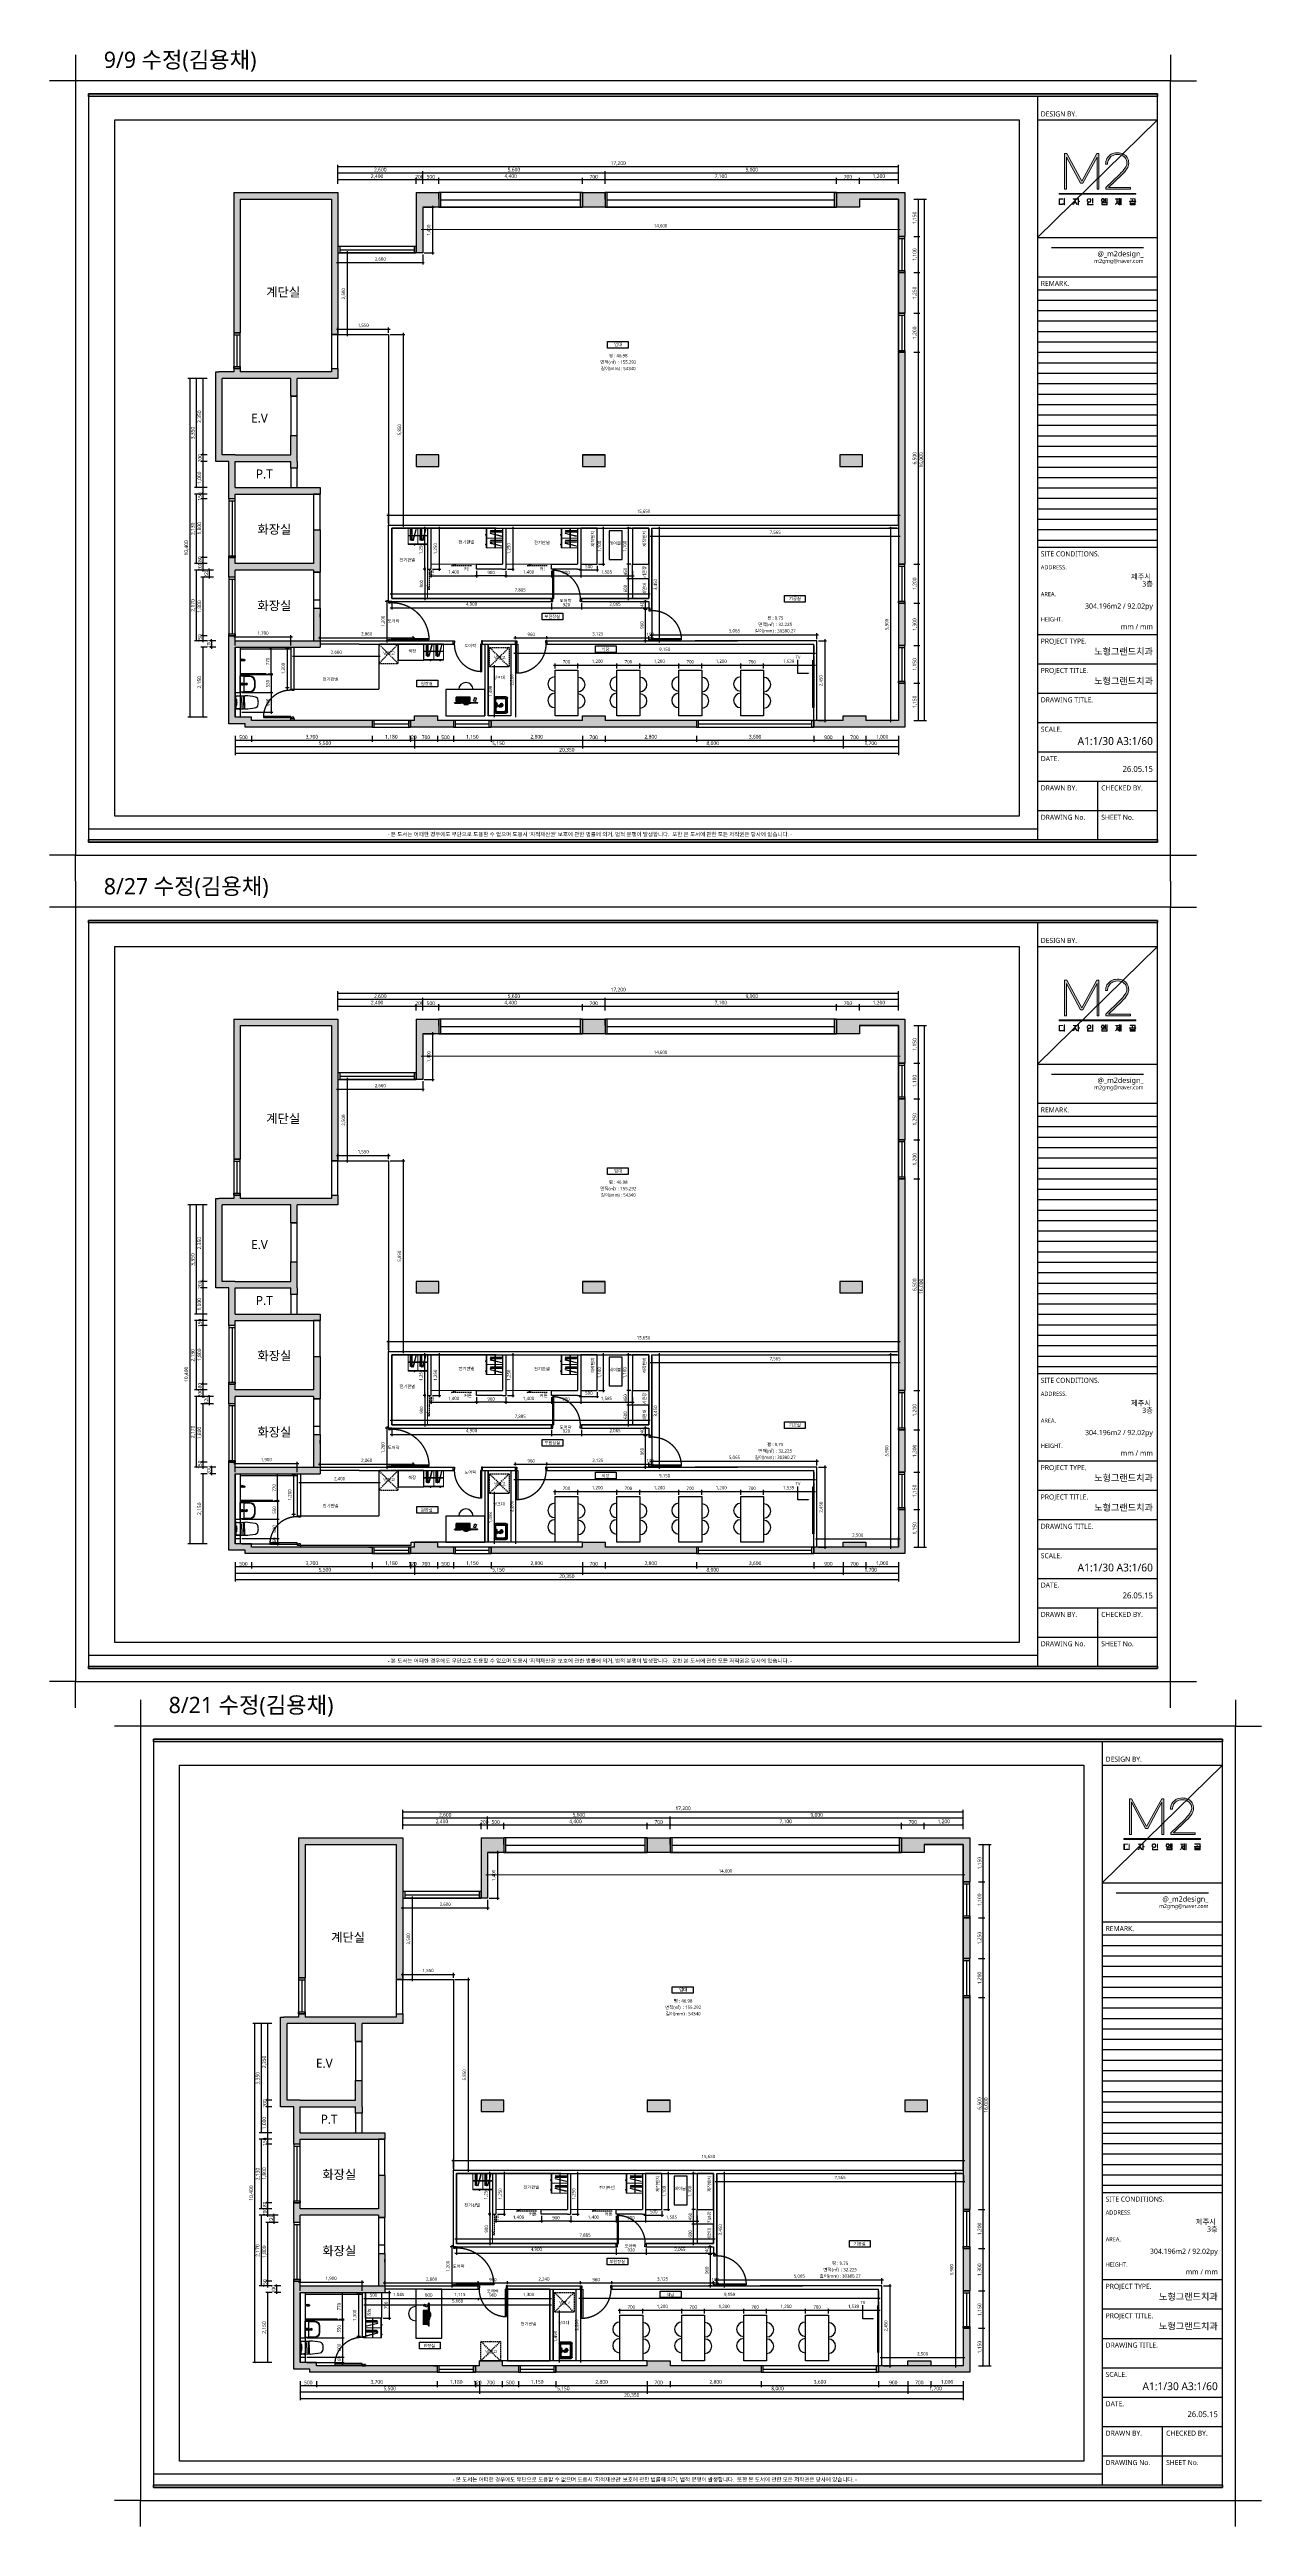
# Model space of a CAD drawing. Header units: metres. Extents: x 11578468 to 47831421, y -58341524 to -14256839.
# Drawn here: x 23896930 to 23934121, y -29123544 to -29047541 of the extents above; entities that cross this region are included whole.
import ezdxf
from ezdxf.enums import TextEntityAlignment as Align

# ---------------------------------------------------------------- set-up
doc = ezdxf.new("R2010")
doc.units = ezdxf.units.M
doc.header["$LTSCALE"] = 50
doc.header["$MEASUREMENT"] = 0
for name, pattern in [('CEN', [62, 60, -1, 0, -1]), ('CENTER2', [28.575, 19.05, -3.175, 3.175, -3.175]), ('DH-HID2', [1.2, 0.8, -0.4]), ('HIDDEN', [0.375, 0.25, -0.125])]:
    doc.linetypes.add(name, pattern=pattern)
doc.layers.get('0').update_dxf_attribs({"linetype": 'CONTINUOUS'})
doc.layers.get('DEFPOINTS').update_dxf_attribs({"linetype": 'CONTINUOUS'})
for name, color, linetype in [('0-ELC TEXT', 7, 'CONTINUOUS'), ('04_FUR', 6, 'CONTINUOUS'), ('06-FUR', 6, 'CONTINUOUS'), ('07-DIM WAL', 5, 'CONTINUOUS'), ('3.기호.계단선', 30, 'CONTINUOUS'), ('_U+B808_U+C774_U+C5B4 2', 7, 'CONTINUOUS'), ('BATH', 4, 'CONTINUOUS'), ('CEN', 250, 'CEN'), ('CO-BATH', 6, 'CONTINUOUS'), ('CO-FURB-DN', 9, 'CONTINUOUS'), ('FIN', 8, 'CONTINUOUS'), ('FORM(YOURNAME)-1', 1, 'CONTINUOUS'), ('FORM(YOURNAME)-11', 1, 'CONTINUOUS'), ('FU-FURM', 251, 'DH-HID2'), ('HL', 6, 'HIDDEN'), ('S-DIM', 7, 'CONTINUOUS'), ('TEX', 7, 'CONTINUOUS'), ('TOILET-1', 6, 'CONTINUOUS'), ('wall', 3, 'CONTINUOUS'), ('WIN', 4, 'CONTINUOUS'), ('家具', 251, 'CONTINUOUS'), ('욕실마감선', 4, 'CONTINUOUS')]:
    doc.layers.add(name, color=color, linetype=linetype)
for name, color, linetype, lineweight in [('Arch', 8, 'CONTINUOUS', 0), ('DIM', 7, 'CONTINUOUS', 15), ('ha', 8, 'CONTINUOUS', 5), ('wall2', 3, 'CONTINUOUS', 25)]:
    doc.layers.add(name, color=color, linetype=linetype, lineweight=lineweight)
doc.styles.add('HY 울릉도 L', font='malgun.ttf')
doc.styles.add('JT1', font='malgun.ttf')
doc.styles.add('N 맑은고딕', font='malgun.ttf')
doc.styles.add('NEW 맑은고딕', font='malgun.ttf')
doc.styles.add('YOURNAME', font='malgun.ttf')
doc.styles.add('넥슨고딕', font='malgun.ttf')
doc.styles.add('맑은 고딕', font='malgun.ttf')
doc.dimstyles.new('JJ IN 45', dxfattribs={"dimscale": 45, "dimtxt": 2.5, "dimasz": 1, "dimexe": 1.25, "dimexo": 1.5, "dimtad": 1, "dimdec": 6, "dimlunit": 6, "dimtxsty": 'N 맑은고딕', "dimblk": 'ARCHTICK', "dimcen": 2.5, "dimclrd": 256, "dimclre": 256, "dimclrt": 256, "dimadec": 0, "dimazin": 0, "dimtfac": 1, "dimtdec": 6, "dimtix": 1, "dimtmove": 0, "dimatfit": 3, "dimldrblk": 'ARCHTICK', "dimfxl": 1, "dimarcsym": 0})
doc.dimstyles.new('사본 50', dxfattribs={"dimscale": 50, "dimtxt": 2, "dimasz": 1, "dimexe": 1, "dimexo": 1, "dimgap": 1, "dimtad": 1, "dimdec": 0, "dimrnd": 0.05, "dimdsep": 46, "dimlunit": 6, "dimtxsty": 'HY 울릉도 L', "dimblk": 'ARCHTICK', "dimcen": 2.5, "dimdle": 1, "dimclrd": 133, "dimclre": 133, "dimclrt": 30, "dimadec": 0, "dimazin": 0, "dimtfac": 1, "dimtdec": 0, "dimtix": 1, "dimtmove": 2, "dimatfit": 3, "dimldrblk": 'ARCHTICK', "dimfxl": 1, "dimlwd": -1, "dimlwe": -1, "dimarcsym": 0})

# ---------------------------------------------------------------- blocks, each defined once
blk = doc.blocks.new('block 34')
at = {"layer": '_U+B808_U+C774_U+C5B4 2'}
h = blk.add_hatch(color=35, dxfattribs=at)
h.dxf.hatch_style = 2
h.paths.add_polyline_path([(674.6, -105.5), (675.7, -105.5), (683.4, -119.7), (691.1, -105.5), (692.2, -105.5), (692.2, -123.8), (691.2, -123.8), (691.2, -107.3), (684, -120.7), (682.8, -120.7), (675.6, -107.3), (675.6, -123.8), (674.6, -123.8)])
h = blk.add_hatch(color=35, dxfattribs=at)
h.dxf.hatch_style = 2
edge = h.paths.add_edge_path()
edge.add_spline(control_points=[(704.7, -105.8), (705.6, -106.2), (706.3, -106.8), (706.7, -107.6), (707.2, -108.4), (707.4, -109.4), (707.4, -110.5), (707.4, -111.4), (707.1, -112.4), (706.5, -113.3), (705.9, -114.3), (705, -115.4), (703.7, -116.6), (703.7, -116.6), (697.1, -122.9), (697.1, -122.9), (697.1, -122.9), (708.3, -122.9), (708.3, -122.9), (708.3, -122.9), (708.3, -123.8), (708.3, -123.8), (708.3, -123.8), (695.7, -123.8), (695.7, -123.8), (695.7, -123.8), (695.7, -122.9), (695.7, -122.9), (695.7, -122.9), (702.7, -116.2), (702.7, -116.2), (704, -114.9), (704.9, -113.9), (705.5, -112.9), (706.1, -112), (706.5, -111.2), (706.5, -110.5), (706.5, -109.1), (706, -108), (705.1, -107.2), (704.2, -106.4), (703.1, -106), (701.6, -106), (700.5, -106), (699.6, -106.3), (698.9, -106.7), (698.1, -107.2), (697.6, -107.8), (697.2, -108.5), (696.8, -109.2), (696.6, -110.1), (696.6, -110.9), (696.6, -110.9), (695.6, -110.9), (695.6, -110.9), (695.6, -109.9), (695.8, -108.9), (696.3, -108), (696.8, -107.2), (697.5, -106.5), (698.4, -105.9), (699.3, -105.4), (700.3, -105.1), (701.6, -105.1), (702.8, -105.1), (703.8, -105.3), (704.7, -105.8)], knot_values=[0, 0, 0, 0, 1, 1, 1, 2, 2, 2, 3, 3, 3, 4, 4, 4, 5, 5, 5, 6, 6, 6, 7, 7, 7, 8, 8, 8, 9, 9, 9, 10, 10, 10, 11, 11, 11, 12, 12, 12, 13, 13, 13, 14, 14, 14, 15, 15, 15, 16, 16, 16, 17, 17, 17, 18, 18, 18, 19, 19, 19, 20, 20, 20, 21, 21, 21, 22, 22, 22, 22], degree=3, periodic=0)
at = {"layer": '_U+B808_U+C774_U+C5B4 2', "lineweight": 0}
blk.add_lwpolyline([(674.6, -105.5), (675.7, -105.5), (683.4, -119.7), (691.1, -105.5), (692.2, -105.5), (692.2, -123.8), (691.2, -123.8), (691.2, -107.3), (684, -120.7), (682.8, -120.7), (675.6, -107.3), (675.6, -123.8), (674.6, -123.8), (674.6, -105.5)], dxfattribs=at)
blk.add_open_spline([(704.7, -105.8), (705.6, -106.2), (706.3, -106.8), (706.7, -107.6), (707.2, -108.4), (707.4, -109.4), (707.4, -110.5), (707.4, -111.4), (707.1, -112.4), (706.5, -113.3), (705.9, -114.3), (705, -115.4), (703.7, -116.6), (703.7, -116.6), (697.1, -122.9), (697.1, -122.9), (697.1, -122.9), (708.3, -122.9), (708.3, -122.9), (708.3, -122.9), (708.3, -123.8), (708.3, -123.8), (708.3, -123.8), (695.7, -123.8), (695.7, -123.8), (695.7, -123.8), (695.7, -122.9), (695.7, -122.9), (695.7, -122.9), (702.7, -116.2), (702.7, -116.2), (704, -114.9), (704.9, -113.9), (705.5, -112.9), (706.1, -112), (706.5, -111.2), (706.5, -110.5), (706.5, -109.1), (706, -108), (705.1, -107.2), (704.2, -106.4), (703.1, -106), (701.6, -106), (700.5, -106), (699.6, -106.3), (698.9, -106.7), (698.1, -107.2), (697.6, -107.8), (697.2, -108.5), (696.8, -109.2), (696.6, -110.1), (696.6, -110.9), (696.6, -110.9), (695.6, -110.9), (695.6, -110.9), (695.6, -109.9), (695.8, -108.9), (696.3, -108), (696.8, -107.2), (697.5, -106.5), (698.4, -105.9), (699.3, -105.4), (700.3, -105.1), (701.6, -105.1), (702.8, -105.1), (703.8, -105.3), (704.7, -105.8)], degree=3, knots=[0, 0, 0, 0, 1, 1, 1, 2, 2, 2, 3, 3, 3, 4, 4, 4, 5, 5, 5, 6, 6, 6, 7, 7, 7, 8, 8, 8, 9, 9, 9, 10, 10, 10, 11, 11, 11, 12, 12, 12, 13, 13, 13, 14, 14, 14, 15, 15, 15, 16, 16, 16, 17, 17, 17, 18, 18, 18, 19, 19, 19, 20, 20, 20, 21, 21, 21, 22, 22, 22, 22], dxfattribs=at)
blk = doc.blocks.new('block 35')
at = {"layer": '_U+B808_U+C774_U+C5B4 2'}
h = blk.add_hatch(color=35, dxfattribs=at)
h.dxf.hatch_style = 2
edge = h.paths.add_edge_path()
edge.add_spline(control_points=[(673.7, -128.8), (673.7, -128.8), (672, -128.8), (672, -128.8), (672, -128.8), (672, -131.4), (672, -131.4), (672, -131.4), (673.1, -131.4), (673.1, -131.4), (673.3, -131.4), (673.4, -131.3), (673.6, -131.3), (673.7, -131.3), (673.9, -131.2), (674, -131.2), (674, -131.2), (674, -131.4), (674, -131.4), (673.9, -131.4), (673.8, -131.4), (673.6, -131.5), (673.5, -131.5), (673.3, -131.5), (673.1, -131.5), (673.1, -131.5), (671.8, -131.5), (671.8, -131.5), (671.8, -131.5), (671.8, -128.7), (671.8, -128.7), (671.8, -128.7), (673.7, -128.7), (673.7, -128.7), (673.7, -128.7), (673.7, -128.8), (673.7, -128.8)], knot_values=[0, 0, 0, 0, 1, 1, 1, 2, 2, 2, 3, 3, 3, 4, 4, 4, 5, 5, 5, 6, 6, 6, 7, 7, 7, 8, 8, 8, 9, 9, 9, 10, 10, 10, 11, 11, 11, 12, 12, 12, 12], degree=3, periodic=0)
h.paths.add_polyline_path([(674.5, -131.7), (674.4, -131.7), (674.4, -128.5), (674.5, -128.5)])
h = blk.add_hatch(color=35, dxfattribs=at)
h.dxf.hatch_style = 2
edge = h.paths.add_edge_path()
edge.add_spline(control_points=[(680, -130), (680, -130), (681.1, -131.4), (681.1, -131.4), (681.1, -131.4), (681, -131.5), (681, -131.5), (681, -131.5), (679.9, -130.2), (679.9, -130.2), (679.8, -130.6), (679.7, -130.9), (679.5, -131.1), (679.3, -131.3), (679.1, -131.5), (678.9, -131.5), (678.9, -131.5), (678.9, -131.4), (678.9, -131.4), (679.1, -131.3), (679.3, -131.2), (679.4, -130.9), (679.6, -130.7), (679.7, -130.4), (679.8, -130), (679.9, -129.7), (679.9, -129.3), (679.9, -128.8), (679.9, -128.8), (679, -128.8), (679, -128.8), (679, -128.8), (679, -128.7), (679, -128.7), (679, -128.7), (681, -128.7), (681, -128.7), (681, -128.7), (681, -128.8), (681, -128.8), (681, -128.8), (680.1, -128.8), (680.1, -128.8), (680.1, -129.3), (680, -129.7), (680, -130)], knot_values=[0, 0, 0, 0, 1, 1, 1, 2, 2, 2, 3, 3, 3, 4, 4, 4, 5, 5, 5, 6, 6, 6, 7, 7, 7, 8, 8, 8, 9, 9, 9, 10, 10, 10, 11, 11, 11, 12, 12, 12, 13, 13, 13, 14, 14, 14, 15, 15, 15, 15], degree=3, periodic=0)
h.paths.add_polyline_path([(682.2, -130.1), (681.7, -130.1), (681.7, -131.7), (681.5, -131.7), (681.5, -128.5), (681.7, -128.5), (681.7, -129.9), (682.2, -129.9)])
h = blk.add_hatch(color=35, dxfattribs=at)
h.dxf.hatch_style = 2
edge = h.paths.add_edge_path()
edge.add_spline(control_points=[(687.7, -128.7), (687.8, -128.8), (688, -128.9), (688, -129), (688.1, -129.1), (688.1, -129.3), (688.1, -129.5), (688.1, -129.6), (688.1, -129.8), (688, -129.9), (688, -130.1), (687.8, -130.2), (687.7, -130.3), (687.5, -130.3), (687.4, -130.4), (687.2, -130.4), (686.9, -130.4), (686.8, -130.3), (686.6, -130.3), (686.5, -130.2), (686.4, -130.1), (686.3, -129.9), (686.2, -129.8), (686.2, -129.6), (686.2, -129.5), (686.2, -129.3), (686.2, -129.1), (686.3, -129), (686.4, -128.9), (686.5, -128.8), (686.6, -128.7), (686.8, -128.6), (686.9, -128.6), (687.2, -128.6), (687.4, -128.6), (687.5, -128.6), (687.7, -128.7)], knot_values=[0, 0, 0, 0, 1, 1, 1, 2, 2, 2, 3, 3, 3, 4, 4, 4, 5, 5, 5, 6, 6, 6, 7, 7, 7, 8, 8, 8, 9, 9, 9, 10, 10, 10, 11, 11, 11, 12, 12, 12, 12], degree=3, periodic=0)
edge = h.paths.add_edge_path()
edge.add_spline(control_points=[(686.7, -128.8), (686.6, -128.9), (686.5, -128.9), (686.4, -129.1), (686.4, -129.2), (686.3, -129.3), (686.3, -129.5), (686.3, -129.6), (686.4, -129.8), (686.4, -129.9), (686.5, -130), (686.6, -130.1), (686.7, -130.2), (686.8, -130.2), (687, -130.2), (687.2, -130.2), (687.3, -130.2), (687.5, -130.2), (687.6, -130.2), (687.7, -130.1), (687.8, -130), (687.9, -129.9), (687.9, -129.8), (688, -129.6), (688, -129.5), (688, -129.3), (687.9, -129.2), (687.9, -129.1), (687.8, -128.9), (687.7, -128.9), (687.6, -128.8), (687.5, -128.7), (687.3, -128.7), (687.2, -128.7), (687, -128.7), (686.8, -128.7), (686.7, -128.8)], knot_values=[0, 0, 0, 0, 1, 1, 1, 2, 2, 2, 3, 3, 3, 4, 4, 4, 5, 5, 5, 6, 6, 6, 7, 7, 7, 8, 8, 8, 9, 9, 9, 10, 10, 10, 11, 11, 11, 12, 12, 12, 12], degree=3, periodic=0)
h.paths.add_polyline_path([(686.6, -131.5), (689.2, -131.5), (689.2, -131.7), (686.4, -131.7), (686.4, -130.7), (686.6, -130.7)])
h.paths.add_polyline_path([(689, -130.9), (688.9, -130.9), (688.9, -128.5), (689, -128.5)])
h = blk.add_hatch(color=35, dxfattribs=at)
h.dxf.hatch_style = 2
edge = h.paths.add_edge_path()
edge.add_spline(control_points=[(694.7, -130), (694.5, -130.2), (694.4, -130.2), (694.1, -130.2), (693.9, -130.2), (693.7, -130.2), (693.6, -130), (693.5, -129.8), (693.4, -129.6), (693.4, -129.4), (693.4, -129.1), (693.5, -128.9), (693.6, -128.8), (693.7, -128.6), (693.9, -128.5), (694.1, -128.5), (694.3, -128.5), (694.5, -128.6), (694.6, -128.7), (694.8, -128.9), (694.8, -129), (694.8, -129.2), (694.8, -129.2), (695.4, -129.2), (695.4, -129.2), (695.4, -129.2), (695.4, -128.5), (695.4, -128.5), (695.4, -128.5), (695.6, -128.5), (695.6, -128.5), (695.6, -128.5), (695.6, -130.3), (695.6, -130.3), (695.6, -130.3), (695.4, -130.3), (695.4, -130.3), (695.4, -130.3), (695.4, -129.4), (695.4, -129.4), (695.4, -129.4), (694.9, -129.4), (694.9, -129.4), (694.9, -129.6), (694.8, -129.8), (694.7, -130)], knot_values=[0, 0, 0, 0, 1, 1, 1, 2, 2, 2, 3, 3, 3, 4, 4, 4, 5, 5, 5, 6, 6, 6, 7, 7, 7, 8, 8, 8, 9, 9, 9, 10, 10, 10, 11, 11, 11, 12, 12, 12, 13, 13, 13, 14, 14, 14, 15, 15, 15, 15], degree=3, periodic=0)
edge = h.paths.add_edge_path()
edge.add_spline(control_points=[(693.7, -129.9), (693.8, -130), (694, -130.1), (694.1, -130.1), (694.3, -130.1), (694.5, -130), (694.5, -129.9), (694.6, -129.8), (694.7, -129.6), (694.7, -129.4), (694.7, -129.2), (694.6, -129), (694.5, -128.9), (694.5, -128.8), (694.3, -128.7), (694.1, -128.7), (694, -128.7), (693.8, -128.8), (693.7, -128.9), (693.6, -129), (693.6, -129.2), (693.6, -129.4), (693.6, -129.6), (693.6, -129.8), (693.7, -129.9)], knot_values=[0, 0, 0, 0, 1, 1, 1, 2, 2, 2, 3, 3, 3, 4, 4, 4, 5, 5, 5, 6, 6, 6, 7, 7, 7, 8, 8, 8, 8], degree=3, periodic=0)
h.paths.add_polyline_path([(693.7, -130.6), (696.4, -130.6), (696.4, -131.7), (693.7, -131.7)])
h.paths.add_polyline_path([(693.9, -131.5), (696.2, -131.5), (696.2, -130.7), (693.9, -130.7)])
h.paths.add_polyline_path([(696.4, -128.5), (696.4, -130.3), (696.2, -130.3), (696.2, -128.5)])
h = blk.add_hatch(color=35, dxfattribs=at)
h.dxf.hatch_style = 2
edge = h.paths.add_edge_path()
edge.add_spline(control_points=[(701.5, -129.9), (701.5, -129.9), (702.3, -131.4), (702.3, -131.4), (702.3, -131.4), (702.1, -131.5), (702.1, -131.5), (702.1, -131.5), (701.4, -130.2), (701.4, -130.2), (701.3, -130.9), (701, -131.4), (700.6, -131.5), (700.6, -131.5), (700.6, -131.4), (700.6, -131.4), (700.9, -131.3), (701.1, -131), (701.2, -130.5), (701.3, -130.1), (701.4, -129.5), (701.4, -128.8), (701.4, -128.8), (700.7, -128.8), (700.7, -128.8), (700.7, -128.8), (700.7, -128.7), (700.7, -128.7), (700.7, -128.7), (702.2, -128.7), (702.2, -128.7), (702.2, -128.7), (702.2, -128.8), (702.2, -128.8), (702.2, -128.8), (701.5, -128.8), (701.5, -128.8), (701.5, -129.2), (701.5, -129.6), (701.5, -129.9)], knot_values=[0, 0, 0, 0, 1, 1, 1, 2, 2, 2, 3, 3, 3, 4, 4, 4, 5, 5, 5, 6, 6, 6, 7, 7, 7, 8, 8, 8, 9, 9, 9, 10, 10, 10, 11, 11, 11, 12, 12, 12, 13, 13, 13, 13], degree=3, periodic=0)
h.paths.add_polyline_path([(702.6, -128.5), (702.8, -128.5), (702.8, -131.7), (702.6, -131.7), (702.6, -129.9), (702, -129.9), (702, -129.8), (702.6, -129.8)])
h.paths.add_polyline_path([(703.6, -128.5), (703.6, -131.7), (703.4, -131.7), (703.4, -128.5)])
h = blk.add_hatch(color=35, dxfattribs=at)
h.dxf.hatch_style = 2
h.paths.add_polyline_path([(711, -129.9), (711, -130.1), (707.8, -130.1), (707.8, -129.9), (709.2, -129.9), (709.2, -129.2), (709.3, -129.2), (709.3, -129.9)])
h.paths.add_polyline_path([(710.6, -128.7), (708.1, -128.7), (708.1, -128.6), (710.8, -128.6), (710.8, -129.6), (710.6, -129.6)])
h.paths.add_polyline_path([(710.6, -130.4), (710.8, -130.4), (710.8, -131.7), (708.1, -131.7), (708.1, -130.4), (708.2, -130.4), (708.2, -130.8), (710.6, -130.8)])
h.paths.add_polyline_path([(710.6, -131.5), (710.6, -131), (708.2, -131), (708.2, -131.5)])
at = {"layer": '_U+B808_U+C774_U+C5B4 2', "lineweight": 0}
for points in [[(674.5, -131.7), (674.4, -131.7), (674.4, -128.5), (674.5, -128.5), (674.5, -131.7)], [(682.2, -130.1), (681.7, -130.1), (681.7, -131.7), (681.5, -131.7), (681.5, -128.5), (681.7, -128.5), (681.7, -129.9), (682.2, -129.9), (682.2, -130.1)], [(686.6, -131.5), (689.2, -131.5), (689.2, -131.7), (686.4, -131.7), (686.4, -130.7), (686.6, -130.7), (686.6, -131.5)], [(689, -130.9), (688.9, -130.9), (688.9, -128.5), (689, -128.5), (689, -130.9)], [(693.7, -130.6), (696.4, -130.6), (696.4, -131.7), (693.7, -131.7), (693.7, -130.6)], [(693.9, -131.5), (696.2, -131.5), (696.2, -130.7), (693.9, -130.7), (693.9, -131.5)], [(696.4, -128.5), (696.4, -130.3), (696.2, -130.3), (696.2, -128.5), (696.4, -128.5)], [(702.6, -128.5), (702.8, -128.5), (702.8, -131.7), (702.6, -131.7), (702.6, -129.9), (702, -129.9), (702, -129.8), (702.6, -129.8), (702.6, -128.5)], [(703.6, -128.5), (703.6, -131.7), (703.4, -131.7), (703.4, -128.5), (703.6, -128.5)], [(711, -129.9), (711, -130.1), (707.8, -130.1), (707.8, -129.9), (709.2, -129.9), (709.2, -129.2), (709.3, -129.2), (709.3, -129.9), (711, -129.9)], [(710.6, -128.7), (708.1, -128.7), (708.1, -128.6), (710.8, -128.6), (710.8, -129.6), (710.6, -129.6), (710.6, -128.7)], [(710.6, -130.4), (710.8, -130.4), (710.8, -131.7), (708.1, -131.7), (708.1, -130.4), (708.2, -130.4), (708.2, -130.8), (710.6, -130.8), (710.6, -130.4)], [(710.6, -131.5), (710.6, -131), (708.2, -131), (708.2, -131.5), (710.6, -131.5)]]:
    blk.add_lwpolyline(points, dxfattribs=at)
for points, knots in [([(673.7, -128.8), (673.7, -128.8), (672, -128.8), (672, -128.8), (672, -128.8), (672, -131.4), (672, -131.4), (672, -131.4), (673.1, -131.4), (673.1, -131.4), (673.3, -131.4), (673.4, -131.3), (673.6, -131.3), (673.7, -131.3), (673.9, -131.2), (674, -131.2), (674, -131.2), (674, -131.4), (674, -131.4), (673.9, -131.4), (673.8, -131.4), (673.6, -131.5), (673.5, -131.5), (673.3, -131.5), (673.1, -131.5), (673.1, -131.5), (671.8, -131.5), (671.8, -131.5), (671.8, -131.5), (671.8, -128.7), (671.8, -128.7), (671.8, -128.7), (673.7, -128.7), (673.7, -128.7), (673.7, -128.7), (673.7, -128.8), (673.7, -128.8)], [0, 0, 0, 0, 1, 1, 1, 2, 2, 2, 3, 3, 3, 4, 4, 4, 5, 5, 5, 6, 6, 6, 7, 7, 7, 8, 8, 8, 9, 9, 9, 10, 10, 10, 11, 11, 11, 12, 12, 12, 12]), ([(680, -130), (680, -130), (681.1, -131.4), (681.1, -131.4), (681.1, -131.4), (681, -131.5), (681, -131.5), (681, -131.5), (679.9, -130.2), (679.9, -130.2), (679.8, -130.6), (679.7, -130.9), (679.5, -131.1), (679.3, -131.3), (679.1, -131.5), (678.9, -131.5), (678.9, -131.5), (678.9, -131.4), (678.9, -131.4), (679.1, -131.3), (679.3, -131.2), (679.4, -130.9), (679.6, -130.7), (679.7, -130.4), (679.8, -130), (679.9, -129.7), (679.9, -129.3), (679.9, -128.8), (679.9, -128.8), (679, -128.8), (679, -128.8), (679, -128.8), (679, -128.7), (679, -128.7), (679, -128.7), (681, -128.7), (681, -128.7), (681, -128.7), (681, -128.8), (681, -128.8), (681, -128.8), (680.1, -128.8), (680.1, -128.8), (680.1, -129.3), (680, -129.7), (680, -130)], [0, 0, 0, 0, 1, 1, 1, 2, 2, 2, 3, 3, 3, 4, 4, 4, 5, 5, 5, 6, 6, 6, 7, 7, 7, 8, 8, 8, 9, 9, 9, 10, 10, 10, 11, 11, 11, 12, 12, 12, 13, 13, 13, 14, 14, 14, 15, 15, 15, 15]), ([(687.7, -128.7), (687.8, -128.8), (688, -128.9), (688, -129), (688.1, -129.1), (688.1, -129.3), (688.1, -129.5), (688.1, -129.6), (688.1, -129.8), (688, -129.9), (688, -130.1), (687.8, -130.2), (687.7, -130.3), (687.5, -130.3), (687.4, -130.4), (687.2, -130.4), (686.9, -130.4), (686.8, -130.3), (686.6, -130.3), (686.5, -130.2), (686.4, -130.1), (686.3, -129.9), (686.2, -129.8), (686.2, -129.6), (686.2, -129.5), (686.2, -129.3), (686.2, -129.1), (686.3, -129), (686.4, -128.9), (686.5, -128.8), (686.6, -128.7), (686.8, -128.6), (686.9, -128.6), (687.2, -128.6), (687.4, -128.6), (687.5, -128.6), (687.7, -128.7)], [0, 0, 0, 0, 1, 1, 1, 2, 2, 2, 3, 3, 3, 4, 4, 4, 5, 5, 5, 6, 6, 6, 7, 7, 7, 8, 8, 8, 9, 9, 9, 10, 10, 10, 11, 11, 11, 12, 12, 12, 12]), ([(686.7, -128.8), (686.6, -128.9), (686.5, -128.9), (686.4, -129.1), (686.4, -129.2), (686.3, -129.3), (686.3, -129.5), (686.3, -129.6), (686.4, -129.8), (686.4, -129.9), (686.5, -130), (686.6, -130.1), (686.7, -130.2), (686.8, -130.2), (687, -130.2), (687.2, -130.2), (687.3, -130.2), (687.5, -130.2), (687.6, -130.2), (687.7, -130.1), (687.8, -130), (687.9, -129.9), (687.9, -129.8), (688, -129.6), (688, -129.5), (688, -129.3), (687.9, -129.2), (687.9, -129.1), (687.8, -128.9), (687.7, -128.9), (687.6, -128.8), (687.5, -128.7), (687.3, -128.7), (687.2, -128.7), (687, -128.7), (686.8, -128.7), (686.7, -128.8)], [0, 0, 0, 0, 1, 1, 1, 2, 2, 2, 3, 3, 3, 4, 4, 4, 5, 5, 5, 6, 6, 6, 7, 7, 7, 8, 8, 8, 9, 9, 9, 10, 10, 10, 11, 11, 11, 12, 12, 12, 12]), ([(694.7, -130), (694.5, -130.2), (694.4, -130.2), (694.1, -130.2), (693.9, -130.2), (693.7, -130.2), (693.6, -130), (693.5, -129.8), (693.4, -129.6), (693.4, -129.4), (693.4, -129.1), (693.5, -128.9), (693.6, -128.8), (693.7, -128.6), (693.9, -128.5), (694.1, -128.5), (694.3, -128.5), (694.5, -128.6), (694.6, -128.7), (694.8, -128.9), (694.8, -129), (694.8, -129.2), (694.8, -129.2), (695.4, -129.2), (695.4, -129.2), (695.4, -129.2), (695.4, -128.5), (695.4, -128.5), (695.4, -128.5), (695.6, -128.5), (695.6, -128.5), (695.6, -128.5), (695.6, -130.3), (695.6, -130.3), (695.6, -130.3), (695.4, -130.3), (695.4, -130.3), (695.4, -130.3), (695.4, -129.4), (695.4, -129.4), (695.4, -129.4), (694.9, -129.4), (694.9, -129.4), (694.9, -129.6), (694.8, -129.8), (694.7, -130)], [0, 0, 0, 0, 1, 1, 1, 2, 2, 2, 3, 3, 3, 4, 4, 4, 5, 5, 5, 6, 6, 6, 7, 7, 7, 8, 8, 8, 9, 9, 9, 10, 10, 10, 11, 11, 11, 12, 12, 12, 13, 13, 13, 14, 14, 14, 15, 15, 15, 15]), ([(693.7, -129.9), (693.8, -130), (694, -130.1), (694.1, -130.1), (694.3, -130.1), (694.5, -130), (694.5, -129.9), (694.6, -129.8), (694.7, -129.6), (694.7, -129.4), (694.7, -129.2), (694.6, -129), (694.5, -128.9), (694.5, -128.8), (694.3, -128.7), (694.1, -128.7), (694, -128.7), (693.8, -128.8), (693.7, -128.9), (693.6, -129), (693.6, -129.2), (693.6, -129.4), (693.6, -129.6), (693.6, -129.8), (693.7, -129.9)], [0, 0, 0, 0, 1, 1, 1, 2, 2, 2, 3, 3, 3, 4, 4, 4, 5, 5, 5, 6, 6, 6, 7, 7, 7, 8, 8, 8, 8]), ([(701.5, -129.9), (701.5, -129.9), (702.3, -131.4), (702.3, -131.4), (702.3, -131.4), (702.1, -131.5), (702.1, -131.5), (702.1, -131.5), (701.4, -130.2), (701.4, -130.2), (701.3, -130.9), (701, -131.4), (700.6, -131.5), (700.6, -131.5), (700.6, -131.4), (700.6, -131.4), (700.9, -131.3), (701.1, -131), (701.2, -130.5), (701.3, -130.1), (701.4, -129.5), (701.4, -128.8), (701.4, -128.8), (700.7, -128.8), (700.7, -128.8), (700.7, -128.8), (700.7, -128.7), (700.7, -128.7), (700.7, -128.7), (702.2, -128.7), (702.2, -128.7), (702.2, -128.7), (702.2, -128.8), (702.2, -128.8), (702.2, -128.8), (701.5, -128.8), (701.5, -128.8), (701.5, -129.2), (701.5, -129.6), (701.5, -129.9)], [0, 0, 0, 0, 1, 1, 1, 2, 2, 2, 3, 3, 3, 4, 4, 4, 5, 5, 5, 6, 6, 6, 7, 7, 7, 8, 8, 8, 9, 9, 9, 10, 10, 10, 11, 11, 11, 12, 12, 12, 13, 13, 13, 13])]:
    blk.add_open_spline(points, degree=3, knots=knots, dxfattribs=at)
blk = doc.blocks.new('block 33')
at = {"layer": '_U+B808_U+C774_U+C5B4 2'}
for name in ['block 34', 'block 35']:
    blk.add_blockref(name, (0, 0), dxfattribs=at)
blk = doc.blocks.new('block 32')
at = {"layer": '_U+B808_U+C774_U+C5B4 2'}
h = blk.add_hatch(color=35, dxfattribs=at)
h.dxf.hatch_style = 2
h.paths.add_polyline_path([(711, -126.3), (671.8, -126.3), (671.8, -125.9), (711, -125.9)])
at = {"layer": '_U+B808_U+C774_U+C5B4 2', "lineweight": 0}
blk.add_lwpolyline([(711, -126.3), (671.8, -126.3), (671.8, -125.9), (711, -125.9), (711, -126.3)], dxfattribs=at)
at = {"layer": '_U+B808_U+C774_U+C5B4 2'}
blk.add_blockref('block 33', (0, 0), dxfattribs=at)
blk = doc.blocks.new('FORM-ELEVATION')
at = {"layer": 'FORM(YOURNAME)-11'}
h = blk.add_hatch(color=256, dxfattribs=at)
h.dxf.hatch_style = 1
h.paths.add_polyline_path([(-10309, 35708), (71691, 35708), (71691, 35508), (-10309, 35508)])
h.paths.add_polyline_path([(-10309, -21492), (71691, -21492), (71691, -21692), (-10309, -21692)])
at = {"layer": 'DEFPOINTS', "color": 158}
for p, q in [((62481, 35508), (62481, -21492)), ((62481, 33708), (71691, 33708)), ((62481, 24686), (71691, 33708)), ((62481, 24686), (71691, 24686)), ((62481, 20686), (71691, 20686)), ((62481, 19886), (71691, 19886)), ((62481, 19086), (71691, 19086)), ((62481, 18286), (71691, 18286)), ((62481, 17486), (71691, 17486)), ((62481, 16686), (71691, 16686)), ((62481, 15886), (71691, 15886)), ((62481, 15086), (71691, 15086)), ((62481, 14286), (71691, 14286)), ((62481, 13486), (71691, 13486)), ((62481, 12686), (71691, 12686)), ((62481, 11886), (71691, 11886)), ((62481, 11086), (71691, 11086)), ((62481, 10286), (71691, 10286)), ((62481, 9486), (71691, 9486)), ((62481, 8686), (71691, 8686)), ((62481, 7886), (71691, 7886)), ((62481, 7086), (71691, 7086)), ((62481, 6286), (71691, 6286)), ((62481, 5486), (71691, 5486)), ((62481, 4686), (71691, 4686)), ((62481, 3886), (71691, 3886)), ((62481, 3086), (71691, 3086)), ((62481, 2286), (71691, 2286)), ((62481, 1486), (71691, 1486)), ((62481, -20692), (-10309, -20692))]:
    blk.add_line(p, q, dxfattribs=at)
at = {"layer": 'DEFPOINTS', "color": 1}
for points in [[(-11309, 38708), (-11309, 36708), (-13309, 36708)], [(72691, 38708), (72691, 36708), (74691, 36708)], [(-11309, -24692), (-11309, -22692), (-13309, -22692)], [(72691, -24692), (72691, -22692), (74691, -22692)]]:
    blk.add_lwpolyline(points, dxfattribs=at)
at = {"layer": 'DEFPOINTS', "color": 158}
blk.add_lwpolyline([(-10309, -21692), (71691, -21692), (71691, 35708), (-10309, 35708)], close=True, dxfattribs=at)
at = {"layer": 'DEFPOINTS'}
blk.add_lwpolyline([(-8309, 33708), (61071, 33708), (61071, -19692), (-8309, -19692)], close=True, dxfattribs=at)
at = {"layer": 'FORM(YOURNAME)-11', "color": 251}
blk.add_line((63550, 23916), (70622, 23916), dxfattribs=at)
at = {"layer": 'FORM(YOURNAME)-11', "color": 14}
for p, q in [((62481, 21686), (71691, 21686)), ((62481, 937), (71691, 937)), ((62481, -5756), (71691, -5756)), ((62481, -8009), (71691, -8009)), ((62481, -10261), (71691, -10261)), ((62481, -12514), (71691, -12514)), ((62481, -14766), (71691, -14766)), ((62481, -17019), (71691, -17019)), ((67086, -17019), (67086, -21492)), ((62481, -19271), (71691, -19271))]:
    blk.add_line(p, q, dxfattribs=at)
at = {"layer": 'FORM(YOURNAME)-11', "color": 250}
blk.add_lwpolyline([(-11309, -22692), (72691, -22692), (72691, 36708), (-11309, 36708)], close=True, dxfattribs=at)
at = {"layer": 'FORM(YOURNAME)-11'}
for points in [[(-10309, 35708), (71691, 35708), (71691, 35508), (-10309, 35508)], [(-10309, -21492), (71691, -21492), (71691, -21692), (-10309, -21692)]]:
    blk.add_lwpolyline(points, close=True, dxfattribs=at)
at = {"layer": '_U+B808_U+C774_U+C5B4 2', "xscale": 150, "yscale": 150, "zscale": 150}
blk.add_blockref('block 32', (-36628, 46957), dxfattribs=at)
at = {"layer": 'FORM(YOURNAME)-11', "color": 14, "style": 'YOURNAME'}
for s, height, p in [('DESIGN BY.', 386.1, (62739, 34170)), ('REMARK.', 386.1, (62739, 21172)), ('SITE CONDITIONS.', 386.14, (62739, 422)), ('PROJECT TYPE.', 386.14, (62739, -6271)), ('PROJECT TITLE.', 386.14, (62739, -8524)), ('DRAWING TITLE.', 386.14, (62739, -10776)), ('SCALE.', 386.1, (62739, -13029)), ('DATE.', 386.1, (62739, -15281)), ('DRAWN BY.', 386.1, (62739, -17534)), ('CHECKED BY.', 386.14, (67376, -17534)), ('DRAWING No.', 386.14, (62739, -19786)), ('SHEET No.', 386.1, (67376, -19786))]:
    blk.add_text(s, height=height, dxfattribs=at).set_placement(p, align=Align.MIDDLE_LEFT)
for s, height, width, p in [('m2gmg@naver.com', 300, 0.995, (70622, 22747)), ('@_m2design_', 400, 1.03, (70622, 23242))]:
    blk.add_text(s, height=height, dxfattribs=dict(at, width=width)).set_placement(p, align=Align.RIGHT)
at = {"layer": 'FORM(YOURNAME)-11', "color": 251, "style": 'YOURNAME'}
for s, p in [('ADDRESS.', (62739, -608)), ('AREA.', (62739, -2667)), ('HEIGHT.', (62739, -4598))]:
    blk.add_text(s, height=321.8, dxfattribs=at).set_placement(p, align=Align.MIDDLE_LEFT)
at = {"layer": 'FORM(YOURNAME)-11', "color": 1, "style": 'YOURNAME'}
blk.add_text("- 본 도서는 어떠한 경우에도 무단으로 도용할 수 없으며 도용시 '지적재산권' 보호에 관한 법률에 의거, 법적 분쟁이 발생합니다.  또한 본 도서에 관한 모든 저작권은 당사에 있습니다. -", height=300, dxfattribs=at).set_placement((28146, -21092), align=Align.MIDDLE_CENTER)
at = {"layer": 'FORM(YOURNAME)-11', "color": 3, "style": 'YOURNAME'}
for tag, height, p in [('2', 451, (71041, -1863)), ('1', 451, (71041, -1219)), ('3', 451, (71041, -3150)), ('4', 451, (71041, -5081)), ('5', 515, (71041, -7398)), ('6', 515, (71041, -9650)), ('7', 515, (71041, -11903)), ('8', 515, (71041, -14155)), ('9', 515, (71041, -16408)), ('10', 515, (66791, -18596)), ('11', 515, (71041, -18660)), ('12', 515, (66791, -20848)), ('13', 515, (71041, -20848))]:
    blk.add_attdef(tag, text='', height=height, dxfattribs=at).set_placement(p, align=Align.MIDDLE_RIGHT)
blk = doc.blocks.new('*U356')
at = {"layer": 'WIN', "linetype": 'Continuous'}
blk.add_line((60, 100), (1120, 100), dxfattribs=at)
for points in [[(0, 0), (1180, 0), (1180, 200), (0, 200)], [(0, 0), (60, 0), (60, 200), (0, 200)], [(1180, 0), (1120, 0), (1120, 200), (1180, 200)]]:
    blk.add_lwpolyline(points, close=True, dxfattribs=at)
blk = doc.blocks.new('*U1959')
at = {"layer": 'WIN', "linetype": 'Continuous'}
blk.add_line((60, 100), (1090, 100), dxfattribs=at)
for points in [[(0, 0), (1150, 0), (1150, 200), (0, 200)], [(0, 0), (60, 0), (60, 200), (0, 200)], [(1150, 0), (1090, 0), (1090, 200), (1150, 200)]]:
    blk.add_lwpolyline(points, close=True, dxfattribs=at)
blk = doc.blocks.new('*U359')
at = {"layer": 'WIN', "linetype": 'Continuous'}
blk.add_line((60, 100), (3540, 100), dxfattribs=at)
for points in [[(0, 0), (3600, 0), (3600, 200), (0, 200)], [(0, 0), (60, 0), (60, 200), (0, 200)], [(3600, 0), (3540, 0), (3540, 200), (3600, 200)]]:
    blk.add_lwpolyline(points, close=True, dxfattribs=at)
blk = doc.blocks.new('*U357')
at = {"layer": 'WIN', "linetype": 'Continuous'}
blk.add_line((60, -25), (4340, -25), dxfattribs=at)
for points in [[(0, -250), (4400, -250), (4400, 200), (0, 200)], [(0, -250), (60, -250), (60, 200), (0, 200)], [(4400, -250), (4340, -250), (4340, 200), (4400, 200)]]:
    blk.add_lwpolyline(points, close=True, dxfattribs=at)
blk = doc.blocks.new('*U358')
at = {"layer": 'WIN', "linetype": 'Continuous'}
blk.add_line((60, -25), (7040, -25), dxfattribs=at)
for points in [[(0, -250), (7100, -250), (7100, 200), (0, 200)], [(0, -250), (60, -250), (60, 200), (0, 200)], [(7100, -250), (7040, -250), (7040, 200), (7100, 200)]]:
    blk.add_lwpolyline(points, close=True, dxfattribs=at)
blk = doc.blocks.new('*U1961')
at = {"layer": 'WIN', "linetype": 'Continuous'}
blk.add_line((60, 100), (1740, 100), dxfattribs=at)
for points in [[(0, 0), (1800, 0), (1800, 200), (0, 200)], [(0, 0), (60, 0), (60, 200), (0, 200)], [(1800, 0), (1740, 0), (1740, 200), (1800, 200)]]:
    blk.add_lwpolyline(points, close=True, dxfattribs=at)
blk = doc.blocks.new('*U1962')
at = {"layer": 'WIN', "linetype": 'Continuous'}
blk.add_line((60, 100), (1040, 100), dxfattribs=at)
for points in [[(0, 0), (1100, 0), (1100, 200), (0, 200)], [(0, 0), (60, 0), (60, 200), (0, 200)], [(1100, 0), (1040, 0), (1040, 200), (1100, 200)]]:
    blk.add_lwpolyline(points, close=True, dxfattribs=at)
blk = doc.blocks.new('*U1960')
at = {"layer": 'WIN', "linetype": 'Continuous'}
blk.add_line((60, 100), (1140, 100), dxfattribs=at)
for points in [[(0, 0), (1200, 0), (1200, 200), (0, 200)], [(0, 0), (60, 0), (60, 200), (0, 200)], [(1200, 0), (1140, 0), (1140, 200), (1200, 200)]]:
    blk.add_lwpolyline(points, close=True, dxfattribs=at)
blk = doc.blocks.new('_ArchTick')
at = {"color": 0, "linetype": 'ByBlock', "const_width": 0.15}
blk.add_lwpolyline([(-0.5, -0.5), (0.5, 0.5)], dxfattribs=at)
blk = doc.blocks.new('*D366')
at = {"layer": 'DEFPOINTS', "color": 0, "transparency": 16777216}
for p in [(23725352, -29144857), (23725852, -29144857), (23725852, -29145057)]:
    blk.add_point(p, dxfattribs=at)
at = {"layer": 'DIM', "lineweight": -2, "transparency": 16777216}
for p, q in [((23725352, -29144924), (23725352, -29145113)), ((23725852, -29144924), (23725852, -29145113)), ((23725352, -29145057), (23725852, -29145057))]:
    blk.add_line(p, q, dxfattribs=at)
at = {"layer": 'DIM', "lineweight": -2, "transparency": 16777216, "xscale": 45, "yscale": 45, "zscale": 45, "rotation": 180}
blk.add_blockref('_ArchTick', (23725352, -29145057), dxfattribs=at)
at = {"layer": 'DIM', "lineweight": -2, "transparency": 16777216, "xscale": 45, "yscale": 45, "zscale": 45}
blk.add_blockref('_ArchTick', (23725852, -29145057), dxfattribs=at)
at = {"layer": 'DIM', "transparency": 16777216, "insert": (23725602, -29144971), "char_height": 112.5, "attachment_point": 5, "style": 'N 맑은고딕'}
blk.add_mtext('500', dxfattribs=at)
blk = doc.blocks.new('*D367')
at = {"layer": 'DEFPOINTS', "color": 0, "transparency": 16777216}
for p in [(23725852, -29144857), (23729552, -29144857), (23729552, -29145057)]:
    blk.add_point(p, dxfattribs=at)
at = {"layer": 'DIM', "lineweight": -2, "transparency": 16777216}
for p, q in [((23725852, -29144924), (23725852, -29145113)), ((23729552, -29144924), (23729552, -29145113)), ((23725852, -29145057), (23729552, -29145057))]:
    blk.add_line(p, q, dxfattribs=at)
at = {"layer": 'DIM', "lineweight": -2, "transparency": 16777216, "xscale": 45, "yscale": 45, "zscale": 45, "rotation": 180}
blk.add_blockref('_ArchTick', (23725852, -29145057), dxfattribs=at)
at = {"layer": 'DIM', "lineweight": -2, "transparency": 16777216, "xscale": 45, "yscale": 45, "zscale": 45}
blk.add_blockref('_ArchTick', (23729552, -29145057), dxfattribs=at)
at = {"layer": 'DIM', "transparency": 16777216, "insert": (23727702, -29144961), "char_height": 112.5, "attachment_point": 5, "style": 'N 맑은고딕'}
blk.add_mtext('3,700', dxfattribs=at)
blk = doc.blocks.new('*D368')
at = {"layer": 'DEFPOINTS', "color": 0, "transparency": 16777216}
for p in [(23729552, -29144857), (23730732, -29144857), (23730732, -29145057)]:
    blk.add_point(p, dxfattribs=at)
at = {"layer": 'DIM', "lineweight": -2, "transparency": 16777216}
for p, q in [((23729552, -29144924), (23729552, -29145113)), ((23730732, -29144924), (23730732, -29145113)), ((23729552, -29145057), (23730732, -29145057))]:
    blk.add_line(p, q, dxfattribs=at)
at = {"layer": 'DIM', "lineweight": -2, "transparency": 16777216, "xscale": 45, "yscale": 45, "zscale": 45, "rotation": 180}
blk.add_blockref('_ArchTick', (23729552, -29145057), dxfattribs=at)
at = {"layer": 'DIM', "lineweight": -2, "transparency": 16777216, "xscale": 45, "yscale": 45, "zscale": 45}
blk.add_blockref('_ArchTick', (23730732, -29145057), dxfattribs=at)
at = {"layer": 'DIM', "transparency": 16777216, "insert": (23730142, -29144961), "char_height": 112.5, "attachment_point": 5, "style": 'N 맑은고딕'}
blk.add_mtext('1,180', dxfattribs=at)
blk = doc.blocks.new('*D369')
at = {"layer": 'DEFPOINTS', "color": 0, "transparency": 16777216}
for p in [(23730732, -29144857), (23730852, -29144857), (23730852, -29145057)]:
    blk.add_point(p, dxfattribs=at)
at = {"layer": 'DIM', "lineweight": -2, "transparency": 16777216}
for p, q in [((23730732, -29144924), (23730732, -29145113)), ((23730852, -29144924), (23730852, -29145113)), ((23730732, -29145057), (23730687, -29145057)), ((23730732, -29145057), (23730852, -29145057)), ((23730852, -29145057), (23730897, -29145057))]:
    blk.add_line(p, q, dxfattribs=at)
at = {"layer": 'DIM', "lineweight": -2, "transparency": 16777216, "xscale": 45, "yscale": 45, "zscale": 45}
blk.add_blockref('_ArchTick', (23730732, -29145057), dxfattribs=at)
at = {"layer": 'DIM', "lineweight": -2, "transparency": 16777216, "xscale": 45, "yscale": 45, "zscale": 45, "rotation": 180}
blk.add_blockref('_ArchTick', (23730852, -29145057), dxfattribs=at)
at = {"layer": 'DIM', "transparency": 16777216, "insert": (23730792, -29144970), "char_height": 112.5, "attachment_point": 5, "style": 'N 맑은고딕'}
blk.add_mtext('120', dxfattribs=at)
blk = doc.blocks.new('*D370')
at = {"layer": 'DEFPOINTS', "color": 0, "transparency": 16777216}
for p in [(23730852, -29144857), (23731552, -29144857), (23731552, -29145057)]:
    blk.add_point(p, dxfattribs=at)
at = {"layer": 'DIM', "lineweight": -2, "transparency": 16777216}
for p, q in [((23730852, -29144924), (23730852, -29145113)), ((23731552, -29144924), (23731552, -29145113)), ((23730852, -29145057), (23731552, -29145057))]:
    blk.add_line(p, q, dxfattribs=at)
at = {"layer": 'DIM', "lineweight": -2, "transparency": 16777216, "xscale": 45, "yscale": 45, "zscale": 45, "rotation": 180}
blk.add_blockref('_ArchTick', (23730852, -29145057), dxfattribs=at)
at = {"layer": 'DIM', "lineweight": -2, "transparency": 16777216, "xscale": 45, "yscale": 45, "zscale": 45}
blk.add_blockref('_ArchTick', (23731552, -29145057), dxfattribs=at)
at = {"layer": 'DIM', "transparency": 16777216, "insert": (23731202, -29144971), "char_height": 112.5, "attachment_point": 5, "style": 'N 맑은고딕'}
blk.add_mtext('700', dxfattribs=at)
blk = doc.blocks.new('*D371')
at = {"layer": 'DEFPOINTS', "color": 0, "transparency": 16777216}
for p in [(23731552, -29144857), (23732052, -29144857), (23732052, -29145057)]:
    blk.add_point(p, dxfattribs=at)
at = {"layer": 'DIM', "lineweight": -2, "transparency": 16777216}
for p, q in [((23731552, -29144924), (23731552, -29145113)), ((23732052, -29144924), (23732052, -29145113)), ((23731552, -29145057), (23732052, -29145057))]:
    blk.add_line(p, q, dxfattribs=at)
at = {"layer": 'DIM', "lineweight": -2, "transparency": 16777216, "xscale": 45, "yscale": 45, "zscale": 45, "rotation": 180}
blk.add_blockref('_ArchTick', (23731552, -29145057), dxfattribs=at)
at = {"layer": 'DIM', "lineweight": -2, "transparency": 16777216, "xscale": 45, "yscale": 45, "zscale": 45}
blk.add_blockref('_ArchTick', (23732052, -29145057), dxfattribs=at)
at = {"layer": 'DIM', "transparency": 16777216, "insert": (23731802, -29144971), "char_height": 112.5, "attachment_point": 5, "style": 'N 맑은고딕'}
blk.add_mtext('500', dxfattribs=at)
blk = doc.blocks.new('*D372')
at = {"layer": 'DEFPOINTS', "color": 0, "transparency": 16777216}
for p in [(23732052, -29144857), (23733202, -29144857), (23733202, -29145057)]:
    blk.add_point(p, dxfattribs=at)
at = {"layer": 'DIM', "lineweight": -2, "transparency": 16777216}
for p, q in [((23732052, -29144924), (23732052, -29145113)), ((23733202, -29144924), (23733202, -29145113)), ((23732052, -29145057), (23733202, -29145057))]:
    blk.add_line(p, q, dxfattribs=at)
at = {"layer": 'DIM', "lineweight": -2, "transparency": 16777216, "xscale": 45, "yscale": 45, "zscale": 45, "rotation": 180}
blk.add_blockref('_ArchTick', (23732052, -29145057), dxfattribs=at)
at = {"layer": 'DIM', "lineweight": -2, "transparency": 16777216, "xscale": 45, "yscale": 45, "zscale": 45}
blk.add_blockref('_ArchTick', (23733202, -29145057), dxfattribs=at)
at = {"layer": 'DIM', "transparency": 16777216, "insert": (23732627, -29144961), "char_height": 112.5, "attachment_point": 5, "style": 'N 맑은고딕'}
blk.add_mtext('1,150', dxfattribs=at)
blk = doc.blocks.new('*D373')
at = {"layer": 'DEFPOINTS', "color": 0, "transparency": 16777216}
for p in [(23733202, -29144857), (23736002, -29144857), (23736002, -29145057)]:
    blk.add_point(p, dxfattribs=at)
at = {"layer": 'DIM', "lineweight": -2, "transparency": 16777216}
for p, q in [((23733202, -29144924), (23733202, -29145113)), ((23736002, -29144924), (23736002, -29145113)), ((23733202, -29145057), (23736002, -29145057))]:
    blk.add_line(p, q, dxfattribs=at)
at = {"layer": 'DIM', "lineweight": -2, "transparency": 16777216, "xscale": 45, "yscale": 45, "zscale": 45, "rotation": 180}
blk.add_blockref('_ArchTick', (23733202, -29145057), dxfattribs=at)
at = {"layer": 'DIM', "lineweight": -2, "transparency": 16777216, "xscale": 45, "yscale": 45, "zscale": 45}
blk.add_blockref('_ArchTick', (23736002, -29145057), dxfattribs=at)
at = {"layer": 'DIM', "transparency": 16777216, "insert": (23734602, -29144961), "char_height": 112.5, "attachment_point": 5, "style": 'N 맑은고딕'}
blk.add_mtext('2,800', dxfattribs=at)
blk = doc.blocks.new('*D374')
at = {"layer": 'DEFPOINTS', "color": 0, "transparency": 16777216}
for p in [(23736002, -29144857), (23736702, -29144857), (23736702, -29145057)]:
    blk.add_point(p, dxfattribs=at)
at = {"layer": 'DIM', "lineweight": -2, "transparency": 16777216}
for p, q in [((23736002, -29144924), (23736002, -29145113)), ((23736702, -29144924), (23736702, -29145113)), ((23736002, -29145057), (23736702, -29145057))]:
    blk.add_line(p, q, dxfattribs=at)
at = {"layer": 'DIM', "lineweight": -2, "transparency": 16777216, "xscale": 45, "yscale": 45, "zscale": 45, "rotation": 180}
blk.add_blockref('_ArchTick', (23736002, -29145057), dxfattribs=at)
at = {"layer": 'DIM', "lineweight": -2, "transparency": 16777216, "xscale": 45, "yscale": 45, "zscale": 45}
blk.add_blockref('_ArchTick', (23736702, -29145057), dxfattribs=at)
at = {"layer": 'DIM', "transparency": 16777216, "insert": (23736352, -29144971), "char_height": 112.5, "attachment_point": 5, "style": 'N 맑은고딕'}
blk.add_mtext('700', dxfattribs=at)
blk = doc.blocks.new('*D375')
at = {"layer": 'DEFPOINTS', "color": 0, "transparency": 16777216}
for p in [(23736702, -29144857), (23739502, -29144857), (23739502, -29145057)]:
    blk.add_point(p, dxfattribs=at)
at = {"layer": 'DIM', "lineweight": -2, "transparency": 16777216}
for p, q in [((23736702, -29144924), (23736702, -29145113)), ((23739502, -29144924), (23739502, -29145113)), ((23736702, -29145057), (23739502, -29145057))]:
    blk.add_line(p, q, dxfattribs=at)
at = {"layer": 'DIM', "lineweight": -2, "transparency": 16777216, "xscale": 45, "yscale": 45, "zscale": 45, "rotation": 180}
blk.add_blockref('_ArchTick', (23736702, -29145057), dxfattribs=at)
at = {"layer": 'DIM', "lineweight": -2, "transparency": 16777216, "xscale": 45, "yscale": 45, "zscale": 45}
blk.add_blockref('_ArchTick', (23739502, -29145057), dxfattribs=at)
at = {"layer": 'DIM', "transparency": 16777216, "insert": (23738102, -29144961), "char_height": 112.5, "attachment_point": 5, "style": 'N 맑은고딕'}
blk.add_mtext('2,800', dxfattribs=at)
blk = doc.blocks.new('*D376')
at = {"layer": 'DEFPOINTS', "color": 0, "transparency": 16777216}
for p in [(23739502, -29144857), (23743102, -29144857), (23743102, -29145057)]:
    blk.add_point(p, dxfattribs=at)
at = {"layer": 'DIM', "lineweight": -2, "transparency": 16777216}
for p, q in [((23739502, -29144924), (23739502, -29145113)), ((23743102, -29144924), (23743102, -29145113)), ((23739502, -29145057), (23743102, -29145057))]:
    blk.add_line(p, q, dxfattribs=at)
at = {"layer": 'DIM', "lineweight": -2, "transparency": 16777216, "xscale": 45, "yscale": 45, "zscale": 45, "rotation": 180}
blk.add_blockref('_ArchTick', (23739502, -29145057), dxfattribs=at)
at = {"layer": 'DIM', "lineweight": -2, "transparency": 16777216, "xscale": 45, "yscale": 45, "zscale": 45}
blk.add_blockref('_ArchTick', (23743102, -29145057), dxfattribs=at)
at = {"layer": 'DIM', "transparency": 16777216, "insert": (23741302, -29144961), "char_height": 112.5, "attachment_point": 5, "style": 'N 맑은고딕'}
blk.add_mtext('3,600', dxfattribs=at)
blk = doc.blocks.new('*D377')
at = {"layer": 'DEFPOINTS', "color": 0, "transparency": 16777216}
for p in [(23743102, -29144857), (23744002, -29144857), (23744002, -29145057)]:
    blk.add_point(p, dxfattribs=at)
at = {"layer": 'DIM', "lineweight": -2, "transparency": 16777216}
for p, q in [((23743102, -29144924), (23743102, -29145113)), ((23744002, -29144924), (23744002, -29145113)), ((23743102, -29145057), (23744002, -29145057))]:
    blk.add_line(p, q, dxfattribs=at)
at = {"layer": 'DIM', "lineweight": -2, "transparency": 16777216, "xscale": 45, "yscale": 45, "zscale": 45, "rotation": 180}
blk.add_blockref('_ArchTick', (23743102, -29145057), dxfattribs=at)
at = {"layer": 'DIM', "lineweight": -2, "transparency": 16777216, "xscale": 45, "yscale": 45, "zscale": 45}
blk.add_blockref('_ArchTick', (23744002, -29145057), dxfattribs=at)
at = {"layer": 'DIM', "transparency": 16777216, "insert": (23743552, -29144971), "char_height": 112.5, "attachment_point": 5, "style": 'N 맑은고딕'}
blk.add_mtext('900', dxfattribs=at)
blk = doc.blocks.new('*D378')
at = {"layer": 'DEFPOINTS', "color": 0, "transparency": 16777216}
for p in [(23744002, -29144857), (23744702, -29144857), (23744702, -29145057)]:
    blk.add_point(p, dxfattribs=at)
at = {"layer": 'DIM', "lineweight": -2, "transparency": 16777216}
for p, q in [((23744002, -29144924), (23744002, -29145113)), ((23744702, -29144924), (23744702, -29145113)), ((23744002, -29145057), (23744702, -29145057))]:
    blk.add_line(p, q, dxfattribs=at)
at = {"layer": 'DIM', "lineweight": -2, "transparency": 16777216, "xscale": 45, "yscale": 45, "zscale": 45, "rotation": 180}
blk.add_blockref('_ArchTick', (23744002, -29145057), dxfattribs=at)
at = {"layer": 'DIM', "lineweight": -2, "transparency": 16777216, "xscale": 45, "yscale": 45, "zscale": 45}
blk.add_blockref('_ArchTick', (23744702, -29145057), dxfattribs=at)
at = {"layer": 'DIM', "transparency": 16777216, "insert": (23744352, -29144971), "char_height": 112.5, "attachment_point": 5, "style": 'N 맑은고딕'}
blk.add_mtext('700', dxfattribs=at)
blk = doc.blocks.new('*D379')
at = {"layer": 'DEFPOINTS', "color": 0, "transparency": 16777216}
for p in [(23744702, -29144857), (23745702, -29144857), (23745702, -29145057)]:
    blk.add_point(p, dxfattribs=at)
at = {"layer": 'DIM', "lineweight": -2, "transparency": 16777216}
for p, q in [((23744702, -29144924), (23744702, -29145113)), ((23745702, -29144924), (23745702, -29145113)), ((23744702, -29145057), (23745702, -29145057))]:
    blk.add_line(p, q, dxfattribs=at)
at = {"layer": 'DIM', "lineweight": -2, "transparency": 16777216, "xscale": 45, "yscale": 45, "zscale": 45, "rotation": 180}
blk.add_blockref('_ArchTick', (23744702, -29145057), dxfattribs=at)
at = {"layer": 'DIM', "lineweight": -2, "transparency": 16777216, "xscale": 45, "yscale": 45, "zscale": 45}
blk.add_blockref('_ArchTick', (23745702, -29145057), dxfattribs=at)
at = {"layer": 'DIM', "transparency": 16777216, "insert": (23745202, -29144961), "char_height": 112.5, "attachment_point": 5, "style": 'N 맑은고딕'}
blk.add_mtext('1,000', dxfattribs=at)
blk = doc.blocks.new('*D380')
at = {"layer": 'DEFPOINTS', "color": 0, "transparency": 16777216}
for p in [(23725352, -29144857), (23730852, -29144857), (23730852, -29145257)]:
    blk.add_point(p, dxfattribs=at)
at = {"layer": 'DIM', "lineweight": -2, "transparency": 16777216}
for p, q in [((23725352, -29144924), (23725352, -29145313)), ((23730852, -29144924), (23730852, -29145313)), ((23725352, -29145257), (23730852, -29145257))]:
    blk.add_line(p, q, dxfattribs=at)
at = {"layer": 'DIM', "lineweight": -2, "transparency": 16777216, "xscale": 45, "yscale": 45, "zscale": 45, "rotation": 180}
blk.add_blockref('_ArchTick', (23725352, -29145257), dxfattribs=at)
at = {"layer": 'DIM', "lineweight": -2, "transparency": 16777216, "xscale": 45, "yscale": 45, "zscale": 45}
blk.add_blockref('_ArchTick', (23730852, -29145257), dxfattribs=at)
at = {"layer": 'DIM', "transparency": 16777216, "insert": (23728102, -29145161), "char_height": 112.5, "attachment_point": 5, "style": 'N 맑은고딕'}
blk.add_mtext('5,500', dxfattribs=at)
blk = doc.blocks.new('*D381')
at = {"layer": 'DEFPOINTS', "color": 0, "transparency": 16777216}
for p in [(23730852, -29144857), (23736002, -29144857), (23736002, -29145257)]:
    blk.add_point(p, dxfattribs=at)
at = {"layer": 'DIM', "lineweight": -2, "transparency": 16777216}
for p, q in [((23730852, -29144924), (23730852, -29145313)), ((23736002, -29144924), (23736002, -29145313)), ((23730852, -29145257), (23736002, -29145257))]:
    blk.add_line(p, q, dxfattribs=at)
at = {"layer": 'DIM', "lineweight": -2, "transparency": 16777216, "xscale": 45, "yscale": 45, "zscale": 45, "rotation": 180}
blk.add_blockref('_ArchTick', (23730852, -29145257), dxfattribs=at)
at = {"layer": 'DIM', "lineweight": -2, "transparency": 16777216, "xscale": 45, "yscale": 45, "zscale": 45}
blk.add_blockref('_ArchTick', (23736002, -29145257), dxfattribs=at)
at = {"layer": 'DIM', "transparency": 16777216, "insert": (23733427, -29145161), "char_height": 112.5, "attachment_point": 5, "style": 'N 맑은고딕'}
blk.add_mtext('5,150', dxfattribs=at)
blk = doc.blocks.new('*D382')
at = {"layer": 'DEFPOINTS', "color": 0, "transparency": 16777216}
for p in [(23736002, -29144857), (23744002, -29144857), (23744002, -29145257)]:
    blk.add_point(p, dxfattribs=at)
at = {"layer": 'DIM', "lineweight": -2, "transparency": 16777216}
for p, q in [((23736002, -29144924), (23736002, -29145313)), ((23744002, -29144924), (23744002, -29145313)), ((23736002, -29145257), (23744002, -29145257))]:
    blk.add_line(p, q, dxfattribs=at)
at = {"layer": 'DIM', "lineweight": -2, "transparency": 16777216, "xscale": 45, "yscale": 45, "zscale": 45, "rotation": 180}
blk.add_blockref('_ArchTick', (23736002, -29145257), dxfattribs=at)
at = {"layer": 'DIM', "lineweight": -2, "transparency": 16777216, "xscale": 45, "yscale": 45, "zscale": 45}
blk.add_blockref('_ArchTick', (23744002, -29145257), dxfattribs=at)
at = {"layer": 'DIM', "transparency": 16777216, "insert": (23740002, -29145161), "char_height": 112.5, "attachment_point": 5, "style": 'N 맑은고딕'}
blk.add_mtext('8,000', dxfattribs=at)
blk = doc.blocks.new('*D383')
at = {"layer": 'DEFPOINTS', "color": 0, "transparency": 16777216}
for p in [(23744002, -29144857), (23745702, -29144857), (23745702, -29145257)]:
    blk.add_point(p, dxfattribs=at)
at = {"layer": 'DIM', "lineweight": -2, "transparency": 16777216}
for p, q in [((23744002, -29144924), (23744002, -29145313)), ((23745702, -29144924), (23745702, -29145313)), ((23744002, -29145257), (23745702, -29145257))]:
    blk.add_line(p, q, dxfattribs=at)
at = {"layer": 'DIM', "lineweight": -2, "transparency": 16777216, "xscale": 45, "yscale": 45, "zscale": 45, "rotation": 180}
blk.add_blockref('_ArchTick', (23744002, -29145257), dxfattribs=at)
at = {"layer": 'DIM', "lineweight": -2, "transparency": 16777216, "xscale": 45, "yscale": 45, "zscale": 45}
blk.add_blockref('_ArchTick', (23745702, -29145257), dxfattribs=at)
at = {"layer": 'DIM', "transparency": 16777216, "insert": (23744852, -29145161), "char_height": 112.5, "attachment_point": 5, "style": 'N 맑은고딕'}
blk.add_mtext('1,700', dxfattribs=at)
blk = doc.blocks.new('*D384')
at = {"layer": 'DEFPOINTS', "color": 0, "transparency": 16777216}
for p in [(23725352, -29144857), (23745702, -29144857), (23745702, -29145457)]:
    blk.add_point(p, dxfattribs=at)
at = {"layer": 'DIM', "lineweight": -2, "transparency": 16777216}
for p, q in [((23725352, -29144924), (23725352, -29145513)), ((23745702, -29144924), (23745702, -29145513)), ((23725352, -29145457), (23745702, -29145457))]:
    blk.add_line(p, q, dxfattribs=at)
at = {"layer": 'DIM', "lineweight": -2, "transparency": 16777216, "xscale": 45, "yscale": 45, "zscale": 45, "rotation": 180}
blk.add_blockref('_ArchTick', (23725352, -29145457), dxfattribs=at)
at = {"layer": 'DIM', "lineweight": -2, "transparency": 16777216, "xscale": 45, "yscale": 45, "zscale": 45}
blk.add_blockref('_ArchTick', (23745702, -29145457), dxfattribs=at)
at = {"layer": 'DIM', "transparency": 16777216, "insert": (23735527, -29145361), "char_height": 112.5, "attachment_point": 5, "style": 'N 맑은고딕'}
blk.add_mtext('20,350', dxfattribs=at)
blk = doc.blocks.new('*D385')
at = {"layer": 'DEFPOINTS', "color": 0, "transparency": 16777216}
for p in [(23746102, -29128457), (23746102, -29129607), (23746302, -29129607)]:
    blk.add_point(p, dxfattribs=at)
at = {"layer": 'DIM', "lineweight": -2, "transparency": 16777216}
for p, q in [((23746170, -29128457), (23746358, -29128457)), ((23746302, -29128457), (23746302, -29129607)), ((23746170, -29129607), (23746358, -29129607))]:
    blk.add_line(p, q, dxfattribs=at)
at = {"layer": 'DIM', "lineweight": -2, "transparency": 16777216, "xscale": 45, "yscale": 45, "zscale": 45}
for p, rotation in [((23746302, -29128457), 90), ((23746302, -29129607), 270)]:
    blk.add_blockref('_ArchTick', p, dxfattribs=dict(at, rotation=rotation))
at = {"layer": 'DIM', "transparency": 16777216, "insert": (23746206, -29129032), "char_height": 112.5, "attachment_point": 5, "rotation": 90, "style": 'N 맑은고딕'}
blk.add_mtext('1,150', dxfattribs=at)
blk = doc.blocks.new('*D386')
at = {"layer": 'DEFPOINTS', "color": 0, "transparency": 16777216}
for p in [(23746102, -29129607), (23746102, -29130707), (23746302, -29130707)]:
    blk.add_point(p, dxfattribs=at)
at = {"layer": 'DIM', "lineweight": -2, "transparency": 16777216}
for p, q in [((23746170, -29129607), (23746358, -29129607)), ((23746302, -29129607), (23746302, -29130707)), ((23746170, -29130707), (23746358, -29130707))]:
    blk.add_line(p, q, dxfattribs=at)
at = {"layer": 'DIM', "lineweight": -2, "transparency": 16777216, "xscale": 45, "yscale": 45, "zscale": 45}
for p, rotation in [((23746302, -29129607), 90), ((23746302, -29130707), 270)]:
    blk.add_blockref('_ArchTick', p, dxfattribs=dict(at, rotation=rotation))
at = {"layer": 'DIM', "transparency": 16777216, "insert": (23746206, -29130157), "char_height": 112.5, "attachment_point": 5, "rotation": 90, "style": 'N 맑은고딕'}
blk.add_mtext('1,100', dxfattribs=at)
blk = doc.blocks.new('*D387')
at = {"layer": 'DEFPOINTS', "color": 0, "transparency": 16777216}
for p in [(23746102, -29130707), (23746102, -29131957), (23746302, -29131957)]:
    blk.add_point(p, dxfattribs=at)
at = {"layer": 'DIM', "lineweight": -2, "transparency": 16777216}
for p, q in [((23746170, -29130707), (23746358, -29130707)), ((23746302, -29130707), (23746302, -29131957)), ((23746170, -29131957), (23746358, -29131957))]:
    blk.add_line(p, q, dxfattribs=at)
at = {"layer": 'DIM', "lineweight": -2, "transparency": 16777216, "xscale": 45, "yscale": 45, "zscale": 45}
for p, rotation in [((23746302, -29130707), 90), ((23746302, -29131957), 270)]:
    blk.add_blockref('_ArchTick', p, dxfattribs=dict(at, rotation=rotation))
at = {"layer": 'DIM', "transparency": 16777216, "insert": (23746206, -29131332), "char_height": 112.5, "attachment_point": 5, "rotation": 90, "style": 'N 맑은고딕'}
blk.add_mtext('1,250', dxfattribs=at)
blk = doc.blocks.new('*D388')
at = {"layer": 'DEFPOINTS', "color": 0, "transparency": 16777216}
for p in [(23746102, -29131957), (23746102, -29133157), (23746302, -29133157)]:
    blk.add_point(p, dxfattribs=at)
at = {"layer": 'DIM', "lineweight": -2, "transparency": 16777216}
for p, q in [((23746170, -29131957), (23746358, -29131957)), ((23746302, -29131957), (23746302, -29133157)), ((23746170, -29133157), (23746358, -29133157))]:
    blk.add_line(p, q, dxfattribs=at)
at = {"layer": 'DIM', "lineweight": -2, "transparency": 16777216, "xscale": 45, "yscale": 45, "zscale": 45}
for p, rotation in [((23746302, -29131957), 90), ((23746302, -29133157), 270)]:
    blk.add_blockref('_ArchTick', p, dxfattribs=dict(at, rotation=rotation))
at = {"layer": 'DIM', "transparency": 16777216, "insert": (23746206, -29132557), "char_height": 112.5, "attachment_point": 5, "rotation": 90, "style": 'N 맑은고딕'}
blk.add_mtext('1,200', dxfattribs=at)
blk = doc.blocks.new('*D389')
at = {"layer": 'DEFPOINTS', "color": 0, "transparency": 16777216}
for p in [(23746102, -29133157), (23746102, -29139657), (23746302, -29139657)]:
    blk.add_point(p, dxfattribs=at)
at = {"layer": 'DIM', "lineweight": -2, "transparency": 16777216}
for p, q in [((23746170, -29133157), (23746358, -29133157)), ((23746302, -29133157), (23746302, -29139657)), ((23746170, -29139657), (23746358, -29139657))]:
    blk.add_line(p, q, dxfattribs=at)
at = {"layer": 'DIM', "lineweight": -2, "transparency": 16777216, "xscale": 45, "yscale": 45, "zscale": 45}
for p, rotation in [((23746302, -29133157), 90), ((23746302, -29139657), 270)]:
    blk.add_blockref('_ArchTick', p, dxfattribs=dict(at, rotation=rotation))
at = {"layer": 'DIM', "transparency": 16777216, "insert": (23746206, -29136407), "char_height": 112.5, "attachment_point": 5, "rotation": 90, "style": 'N 맑은고딕'}
blk.add_mtext('6,500', dxfattribs=at)
blk = doc.blocks.new('*D390')
at = {"layer": 'DEFPOINTS', "color": 0, "transparency": 16777216}
for p in [(23746102, -29139657), (23746102, -29140857), (23746302, -29140857)]:
    blk.add_point(p, dxfattribs=at)
at = {"layer": 'DIM', "lineweight": -2, "transparency": 16777216}
for p, q in [((23746170, -29139657), (23746358, -29139657)), ((23746302, -29139657), (23746302, -29140857)), ((23746170, -29140857), (23746358, -29140857))]:
    blk.add_line(p, q, dxfattribs=at)
at = {"layer": 'DIM', "lineweight": -2, "transparency": 16777216, "xscale": 45, "yscale": 45, "zscale": 45}
for p, rotation in [((23746302, -29139657), 90), ((23746302, -29140857), 270)]:
    blk.add_blockref('_ArchTick', p, dxfattribs=dict(at, rotation=rotation))
at = {"layer": 'DIM', "transparency": 16777216, "insert": (23746206, -29140257), "char_height": 112.5, "attachment_point": 5, "rotation": 90, "style": 'N 맑은고딕'}
blk.add_mtext('1,200', dxfattribs=at)
blk = doc.blocks.new('*D391')
at = {"layer": 'DEFPOINTS', "color": 0, "transparency": 16777216}
for p in [(23746102, -29140857), (23746102, -29142157), (23746302, -29142157)]:
    blk.add_point(p, dxfattribs=at)
at = {"layer": 'DIM', "lineweight": -2, "transparency": 16777216}
for p, q in [((23746170, -29140857), (23746358, -29140857)), ((23746302, -29140857), (23746302, -29142157)), ((23746170, -29142157), (23746358, -29142157))]:
    blk.add_line(p, q, dxfattribs=at)
at = {"layer": 'DIM', "lineweight": -2, "transparency": 16777216, "xscale": 45, "yscale": 45, "zscale": 45}
for p, rotation in [((23746302, -29140857), 90), ((23746302, -29142157), 270)]:
    blk.add_blockref('_ArchTick', p, dxfattribs=dict(at, rotation=rotation))
at = {"layer": 'DIM', "transparency": 16777216, "insert": (23746206, -29141507), "char_height": 112.5, "attachment_point": 5, "rotation": 90, "style": 'N 맑은고딕'}
blk.add_mtext('1,300', dxfattribs=at)
blk = doc.blocks.new('*D392')
at = {"layer": 'DEFPOINTS', "color": 0, "transparency": 16777216}
for p in [(23746102, -29142157), (23746102, -29143307), (23746302, -29143307)]:
    blk.add_point(p, dxfattribs=at)
at = {"layer": 'DIM', "lineweight": -2, "transparency": 16777216}
for p, q in [((23746170, -29142157), (23746358, -29142157)), ((23746302, -29142157), (23746302, -29143307)), ((23746170, -29143307), (23746358, -29143307))]:
    blk.add_line(p, q, dxfattribs=at)
at = {"layer": 'DIM', "lineweight": -2, "transparency": 16777216, "xscale": 45, "yscale": 45, "zscale": 45}
for p, rotation in [((23746302, -29142157), 90), ((23746302, -29143307), 270)]:
    blk.add_blockref('_ArchTick', p, dxfattribs=dict(at, rotation=rotation))
at = {"layer": 'DIM', "transparency": 16777216, "insert": (23746206, -29142732), "char_height": 112.5, "attachment_point": 5, "rotation": 90, "style": 'N 맑은고딕'}
blk.add_mtext('1,150', dxfattribs=at)
blk = doc.blocks.new('*D393')
at = {"layer": 'DEFPOINTS', "color": 0, "transparency": 16777216}
for p in [(23746102, -29143307), (23746102, -29144457), (23746302, -29144457)]:
    blk.add_point(p, dxfattribs=at)
at = {"layer": 'DIM', "lineweight": -2, "transparency": 16777216}
for p, q in [((23746170, -29143307), (23746358, -29143307)), ((23746302, -29143307), (23746302, -29144457)), ((23746170, -29144457), (23746358, -29144457))]:
    blk.add_line(p, q, dxfattribs=at)
at = {"layer": 'DIM', "lineweight": -2, "transparency": 16777216, "xscale": 45, "yscale": 45, "zscale": 45}
for p, rotation in [((23746302, -29143307), 90), ((23746302, -29144457), 270)]:
    blk.add_blockref('_ArchTick', p, dxfattribs=dict(at, rotation=rotation))
at = {"layer": 'DIM', "transparency": 16777216, "insert": (23746206, -29143882), "char_height": 112.5, "attachment_point": 5, "rotation": 90, "style": 'N 맑은고딕'}
blk.add_mtext('1,150', dxfattribs=at)
blk = doc.blocks.new('*D394')
at = {"layer": 'DEFPOINTS', "color": 0, "transparency": 16777216}
for p in [(23746102, -29128457), (23746502, -29128457), (23746102, -29144457)]:
    blk.add_point(p, dxfattribs=at)
at = {"layer": 'DIM', "lineweight": -2, "transparency": 16777216}
for p, q in [((23746170, -29128457), (23746558, -29128457)), ((23746502, -29144457), (23746502, -29128457)), ((23746170, -29144457), (23746558, -29144457))]:
    blk.add_line(p, q, dxfattribs=at)
at = {"layer": 'DIM', "lineweight": -2, "transparency": 16777216, "xscale": 45, "yscale": 45, "zscale": 45}
for p, rotation in [((23746502, -29128457), 90), ((23746502, -29144457), 270)]:
    blk.add_blockref('_ArchTick', p, dxfattribs=dict(at, rotation=rotation))
at = {"layer": 'DIM', "transparency": 16777216, "insert": (23746406, -29136457), "char_height": 112.5, "attachment_point": 5, "rotation": 90, "style": 'N 맑은고딕'}
blk.add_mtext('16,000', dxfattribs=at)
blk = doc.blocks.new('*D395')
at = {"layer": 'DEFPOINTS', "color": 0, "transparency": 16777216}
for p in [(23728502, -29128057), (23730902, -29127857), (23730902, -29128057)]:
    blk.add_point(p, dxfattribs=at)
at = {"layer": 'DIM', "lineweight": -2, "transparency": 16777216}
for p, q in [((23728502, -29127990), (23728502, -29127801)), ((23728502, -29127857), (23730902, -29127857)), ((23730902, -29127990), (23730902, -29127801))]:
    blk.add_line(p, q, dxfattribs=at)
at = {"layer": 'DIM', "lineweight": -2, "transparency": 16777216, "xscale": 45, "yscale": 45, "zscale": 45, "rotation": 180}
blk.add_blockref('_ArchTick', (23728502, -29127857), dxfattribs=at)
at = {"layer": 'DIM', "lineweight": -2, "transparency": 16777216, "xscale": 45, "yscale": 45, "zscale": 45}
blk.add_blockref('_ArchTick', (23730902, -29127857), dxfattribs=at)
at = {"layer": 'DIM', "transparency": 16777216, "insert": (23729702, -29127761), "char_height": 112.5, "attachment_point": 5, "style": 'N 맑은고딕'}
blk.add_mtext('2,400', dxfattribs=at)
blk = doc.blocks.new('*D396')
at = {"layer": 'DEFPOINTS', "color": 0, "transparency": 16777216}
for p in [(23730902, -29128057), (23731102, -29127857), (23731102, -29128027)]:
    blk.add_point(p, dxfattribs=at)
at = {"layer": 'DIM', "lineweight": -2, "transparency": 16777216}
for p, q in [((23730902, -29127857), (23730857, -29127857)), ((23730902, -29127990), (23730902, -29127801)), ((23730902, -29127857), (23731102, -29127857)), ((23731102, -29127960), (23731102, -29127801)), ((23731102, -29127857), (23731147, -29127857))]:
    blk.add_line(p, q, dxfattribs=at)
at = {"layer": 'DIM', "lineweight": -2, "transparency": 16777216, "xscale": 45, "yscale": 45, "zscale": 45}
blk.add_blockref('_ArchTick', (23730902, -29127857), dxfattribs=at)
at = {"layer": 'DIM', "lineweight": -2, "transparency": 16777216, "xscale": 45, "yscale": 45, "zscale": 45, "rotation": 180}
blk.add_blockref('_ArchTick', (23731102, -29127857), dxfattribs=at)
at = {"layer": 'DIM', "transparency": 16777216, "insert": (23731002, -29127771), "char_height": 112.5, "attachment_point": 5, "style": 'N 맑은고딕'}
blk.add_mtext('200', dxfattribs=at)
blk = doc.blocks.new('*D397')
at = {"layer": 'DEFPOINTS', "color": 0, "transparency": 16777216}
for p in [(23731102, -29128027), (23731602, -29127857), (23731602, -29128057)]:
    blk.add_point(p, dxfattribs=at)
at = {"layer": 'DIM', "lineweight": -2, "transparency": 16777216}
for p, q in [((23731102, -29127960), (23731102, -29127801)), ((23731102, -29127857), (23731602, -29127857)), ((23731602, -29127990), (23731602, -29127801))]:
    blk.add_line(p, q, dxfattribs=at)
at = {"layer": 'DIM', "lineweight": -2, "transparency": 16777216, "xscale": 45, "yscale": 45, "zscale": 45, "rotation": 180}
blk.add_blockref('_ArchTick', (23731102, -29127857), dxfattribs=at)
at = {"layer": 'DIM', "lineweight": -2, "transparency": 16777216, "xscale": 45, "yscale": 45, "zscale": 45}
blk.add_blockref('_ArchTick', (23731602, -29127857), dxfattribs=at)
at = {"layer": 'DIM', "transparency": 16777216, "insert": (23731352, -29127771), "char_height": 112.5, "attachment_point": 5, "style": 'N 맑은고딕'}
blk.add_mtext('500', dxfattribs=at)
blk = doc.blocks.new('*D398')
at = {"layer": 'DEFPOINTS', "color": 0, "transparency": 16777216}
for p in [(23731602, -29128057), (23736002, -29127857), (23736002, -29128057)]:
    blk.add_point(p, dxfattribs=at)
at = {"layer": 'DIM', "lineweight": -2, "transparency": 16777216}
for p, q in [((23731602, -29127990), (23731602, -29127801)), ((23731602, -29127857), (23736002, -29127857)), ((23736002, -29127990), (23736002, -29127801))]:
    blk.add_line(p, q, dxfattribs=at)
at = {"layer": 'DIM', "lineweight": -2, "transparency": 16777216, "xscale": 45, "yscale": 45, "zscale": 45, "rotation": 180}
blk.add_blockref('_ArchTick', (23731602, -29127857), dxfattribs=at)
at = {"layer": 'DIM', "lineweight": -2, "transparency": 16777216, "xscale": 45, "yscale": 45, "zscale": 45}
blk.add_blockref('_ArchTick', (23736002, -29127857), dxfattribs=at)
at = {"layer": 'DIM', "transparency": 16777216, "insert": (23733802, -29127761), "char_height": 112.5, "attachment_point": 5, "style": 'N 맑은고딕'}
blk.add_mtext('4,400', dxfattribs=at)
blk = doc.blocks.new('*D399')
at = {"layer": 'DEFPOINTS', "color": 0, "transparency": 16777216}
for p in [(23736002, -29128057), (23736702, -29127857), (23736702, -29128057)]:
    blk.add_point(p, dxfattribs=at)
at = {"layer": 'DIM', "lineweight": -2, "transparency": 16777216}
for p, q in [((23736002, -29127990), (23736002, -29127801)), ((23736002, -29127857), (23736702, -29127857)), ((23736702, -29127990), (23736702, -29127801))]:
    blk.add_line(p, q, dxfattribs=at)
at = {"layer": 'DIM', "lineweight": -2, "transparency": 16777216, "xscale": 45, "yscale": 45, "zscale": 45, "rotation": 180}
blk.add_blockref('_ArchTick', (23736002, -29127857), dxfattribs=at)
at = {"layer": 'DIM', "lineweight": -2, "transparency": 16777216, "xscale": 45, "yscale": 45, "zscale": 45}
blk.add_blockref('_ArchTick', (23736702, -29127857), dxfattribs=at)
at = {"layer": 'DIM', "transparency": 16777216, "insert": (23736352, -29127771), "char_height": 112.5, "attachment_point": 5, "style": 'N 맑은고딕'}
blk.add_mtext('700', dxfattribs=at)
blk = doc.blocks.new('*D400')
at = {"layer": 'DEFPOINTS', "color": 0, "transparency": 16777216}
for p in [(23736702, -29128057), (23743802, -29127857), (23743802, -29128057)]:
    blk.add_point(p, dxfattribs=at)
at = {"layer": 'DIM', "lineweight": -2, "transparency": 16777216}
for p, q in [((23736702, -29127990), (23736702, -29127801)), ((23736702, -29127857), (23743802, -29127857)), ((23743802, -29127990), (23743802, -29127801))]:
    blk.add_line(p, q, dxfattribs=at)
at = {"layer": 'DIM', "lineweight": -2, "transparency": 16777216, "xscale": 45, "yscale": 45, "zscale": 45, "rotation": 180}
blk.add_blockref('_ArchTick', (23736702, -29127857), dxfattribs=at)
at = {"layer": 'DIM', "lineweight": -2, "transparency": 16777216, "xscale": 45, "yscale": 45, "zscale": 45}
blk.add_blockref('_ArchTick', (23743802, -29127857), dxfattribs=at)
at = {"layer": 'DIM', "transparency": 16777216, "insert": (23740252, -29127761), "char_height": 112.5, "attachment_point": 5, "style": 'N 맑은고딕'}
blk.add_mtext('7,100', dxfattribs=at)
blk = doc.blocks.new('*D401')
at = {"layer": 'DEFPOINTS', "color": 0, "transparency": 16777216}
for p in [(23743802, -29128057), (23744502, -29127857), (23744502, -29128057)]:
    blk.add_point(p, dxfattribs=at)
at = {"layer": 'DIM', "lineweight": -2, "transparency": 16777216}
for p, q in [((23743802, -29127990), (23743802, -29127801)), ((23743802, -29127857), (23744502, -29127857)), ((23744502, -29127990), (23744502, -29127801))]:
    blk.add_line(p, q, dxfattribs=at)
at = {"layer": 'DIM', "lineweight": -2, "transparency": 16777216, "xscale": 45, "yscale": 45, "zscale": 45, "rotation": 180}
blk.add_blockref('_ArchTick', (23743802, -29127857), dxfattribs=at)
at = {"layer": 'DIM', "lineweight": -2, "transparency": 16777216, "xscale": 45, "yscale": 45, "zscale": 45}
blk.add_blockref('_ArchTick', (23744502, -29127857), dxfattribs=at)
at = {"layer": 'DIM', "transparency": 16777216, "insert": (23744152, -29127771), "char_height": 112.5, "attachment_point": 5, "style": 'N 맑은고딕'}
blk.add_mtext('700', dxfattribs=at)
blk = doc.blocks.new('*D402')
at = {"layer": 'DEFPOINTS', "color": 0, "transparency": 16777216}
for p in [(23744502, -29128057), (23745702, -29127857), (23745702, -29128057)]:
    blk.add_point(p, dxfattribs=at)
at = {"layer": 'DIM', "lineweight": -2, "transparency": 16777216}
for p, q in [((23744502, -29127990), (23744502, -29127801)), ((23744502, -29127857), (23745702, -29127857)), ((23745702, -29127990), (23745702, -29127801))]:
    blk.add_line(p, q, dxfattribs=at)
at = {"layer": 'DIM', "lineweight": -2, "transparency": 16777216, "xscale": 45, "yscale": 45, "zscale": 45, "rotation": 180}
blk.add_blockref('_ArchTick', (23744502, -29127857), dxfattribs=at)
at = {"layer": 'DIM', "lineweight": -2, "transparency": 16777216, "xscale": 45, "yscale": 45, "zscale": 45}
blk.add_blockref('_ArchTick', (23745702, -29127857), dxfattribs=at)
at = {"layer": 'DIM', "transparency": 16777216, "insert": (23745102, -29127761), "char_height": 112.5, "attachment_point": 5, "style": 'N 맑은고딕'}
blk.add_mtext('1,200', dxfattribs=at)
blk = doc.blocks.new('*D403')
at = {"layer": 'DEFPOINTS', "color": 0, "transparency": 16777216}
for p in [(23736702, -29127657), (23736702, -29128057), (23745702, -29128057)]:
    blk.add_point(p, dxfattribs=at)
at = {"layer": 'DIM', "lineweight": -2, "transparency": 16777216}
for p, q in [((23736702, -29127990), (23736702, -29127601)), ((23745702, -29127657), (23736702, -29127657)), ((23745702, -29127990), (23745702, -29127601))]:
    blk.add_line(p, q, dxfattribs=at)
at = {"layer": 'DIM', "lineweight": -2, "transparency": 16777216, "xscale": 45, "yscale": 45, "zscale": 45, "rotation": 180}
blk.add_blockref('_ArchTick', (23736702, -29127657), dxfattribs=at)
at = {"layer": 'DIM', "lineweight": -2, "transparency": 16777216, "xscale": 45, "yscale": 45, "zscale": 45}
blk.add_blockref('_ArchTick', (23745702, -29127657), dxfattribs=at)
at = {"layer": 'DIM', "transparency": 16777216, "insert": (23741202, -29127561), "char_height": 112.5, "attachment_point": 5, "style": 'N 맑은고딕'}
blk.add_mtext('9,000', dxfattribs=at)
blk = doc.blocks.new('*D404')
at = {"layer": 'DEFPOINTS', "color": 0, "transparency": 16777216}
for p in [(23731102, -29127657), (23731102, -29128057), (23736702, -29128057)]:
    blk.add_point(p, dxfattribs=at)
at = {"layer": 'DIM', "lineweight": -2, "transparency": 16777216}
for p, q in [((23731102, -29127990), (23731102, -29127601)), ((23736702, -29127657), (23731102, -29127657)), ((23736702, -29127990), (23736702, -29127601))]:
    blk.add_line(p, q, dxfattribs=at)
at = {"layer": 'DIM', "lineweight": -2, "transparency": 16777216, "xscale": 45, "yscale": 45, "zscale": 45, "rotation": 180}
blk.add_blockref('_ArchTick', (23731102, -29127657), dxfattribs=at)
at = {"layer": 'DIM', "lineweight": -2, "transparency": 16777216, "xscale": 45, "yscale": 45, "zscale": 45}
blk.add_blockref('_ArchTick', (23736702, -29127657), dxfattribs=at)
at = {"layer": 'DIM', "transparency": 16777216, "insert": (23733902, -29127561), "char_height": 112.5, "attachment_point": 5, "style": 'N 맑은고딕'}
blk.add_mtext('5,600', dxfattribs=at)
blk = doc.blocks.new('*D405')
at = {"layer": 'DEFPOINTS', "color": 0, "transparency": 16777216}
for p in [(23728502, -29127657), (23728502, -29128057), (23731102, -29128057)]:
    blk.add_point(p, dxfattribs=at)
at = {"layer": 'DIM', "lineweight": -2, "transparency": 16777216}
for p, q in [((23728502, -29127990), (23728502, -29127601)), ((23731102, -29127657), (23728502, -29127657)), ((23731102, -29127990), (23731102, -29127601))]:
    blk.add_line(p, q, dxfattribs=at)
at = {"layer": 'DIM', "lineweight": -2, "transparency": 16777216, "xscale": 45, "yscale": 45, "zscale": 45, "rotation": 180}
blk.add_blockref('_ArchTick', (23728502, -29127657), dxfattribs=at)
at = {"layer": 'DIM', "lineweight": -2, "transparency": 16777216, "xscale": 45, "yscale": 45, "zscale": 45}
blk.add_blockref('_ArchTick', (23731102, -29127657), dxfattribs=at)
at = {"layer": 'DIM', "transparency": 16777216, "insert": (23729802, -29127561), "char_height": 112.5, "attachment_point": 5, "style": 'N 맑은고딕'}
blk.add_mtext('2,600', dxfattribs=at)
blk = doc.blocks.new('*D406')
at = {"layer": 'DEFPOINTS', "color": 0, "transparency": 16777216}
for p in [(23745702, -29127457), (23728502, -29128057), (23745702, -29128057)]:
    blk.add_point(p, dxfattribs=at)
at = {"layer": 'DIM', "lineweight": -2, "transparency": 16777216}
for p, q in [((23728502, -29127990), (23728502, -29127401)), ((23728502, -29127457), (23745702, -29127457)), ((23745702, -29127990), (23745702, -29127401))]:
    blk.add_line(p, q, dxfattribs=at)
at = {"layer": 'DIM', "lineweight": -2, "transparency": 16777216, "xscale": 45, "yscale": 45, "zscale": 45, "rotation": 180}
blk.add_blockref('_ArchTick', (23728502, -29127457), dxfattribs=at)
at = {"layer": 'DIM', "lineweight": -2, "transparency": 16777216, "xscale": 45, "yscale": 45, "zscale": 45}
blk.add_blockref('_ArchTick', (23745702, -29127457), dxfattribs=at)
at = {"layer": 'DIM', "transparency": 16777216, "insert": (23737102, -29127361), "char_height": 112.5, "attachment_point": 5, "style": 'N 맑은고딕'}
blk.add_mtext('17,200', dxfattribs=at)
blk = doc.blocks.new('*D407')
at = {"layer": 'DEFPOINTS', "color": 0, "transparency": 16777216}
for p in [(23724552, -29133957), (23724352, -29136307), (23724552, -29136307)]:
    blk.add_point(p, dxfattribs=at)
at = {"layer": 'DIM', "lineweight": -2, "transparency": 16777216}
for p, q in [((23724485, -29133957), (23724296, -29133957)), ((23724352, -29133957), (23724352, -29136307)), ((23724485, -29136307), (23724296, -29136307))]:
    blk.add_line(p, q, dxfattribs=at)
at = {"layer": 'DIM', "lineweight": -2, "transparency": 16777216, "xscale": 45, "yscale": 45, "zscale": 45}
for p, rotation in [((23724352, -29133957), 90), ((23724352, -29136307), 270)]:
    blk.add_blockref('_ArchTick', p, dxfattribs=dict(at, rotation=rotation))
at = {"layer": 'DIM', "transparency": 16777216, "insert": (23724256, -29135132), "char_height": 112.5, "attachment_point": 5, "rotation": 90, "style": 'N 맑은고딕'}
blk.add_mtext('2,350', dxfattribs=at)
blk = doc.blocks.new('*D408')
at = {"layer": 'DEFPOINTS', "color": 0, "transparency": 16777216}
for p in [(23724352, -29136507), (23724552, -29136307), (23724552, -29136507)]:
    blk.add_point(p, dxfattribs=at)
at = {"layer": 'DIM', "lineweight": -2, "transparency": 16777216}
for p, q in [((23724485, -29136307), (23724296, -29136307)), ((23724485, -29136507), (23724296, -29136507)), ((23724352, -29136307), (23724352, -29136262)), ((23724352, -29136307), (23724352, -29136507)), ((23724352, -29136507), (23724352, -29136552))]:
    blk.add_line(p, q, dxfattribs=at)
at = {"layer": 'DIM', "lineweight": -2, "transparency": 16777216, "xscale": 45, "yscale": 45, "zscale": 45}
for p, rotation in [((23724352, -29136307), 270), ((23724352, -29136507), 90)]:
    blk.add_blockref('_ArchTick', p, dxfattribs=dict(at, rotation=rotation))
at = {"layer": 'DIM', "transparency": 16777216, "insert": (23724266, -29136407), "char_height": 112.5, "attachment_point": 5, "rotation": 90, "style": 'N 맑은고딕'}
blk.add_mtext('200', dxfattribs=at)
blk = doc.blocks.new('*D409')
at = {"layer": 'DEFPOINTS', "color": 0, "transparency": 16777216}
for p in [(23724552, -29136507), (23724352, -29137507), (23724552, -29137507)]:
    blk.add_point(p, dxfattribs=at)
at = {"layer": 'DIM', "lineweight": -2, "transparency": 16777216}
for p, q in [((23724485, -29136507), (23724296, -29136507)), ((23724352, -29136507), (23724352, -29137507)), ((23724485, -29137507), (23724296, -29137507))]:
    blk.add_line(p, q, dxfattribs=at)
at = {"layer": 'DIM', "lineweight": -2, "transparency": 16777216, "xscale": 45, "yscale": 45, "zscale": 45}
for p, rotation in [((23724352, -29136507), 90), ((23724352, -29137507), 270)]:
    blk.add_blockref('_ArchTick', p, dxfattribs=dict(at, rotation=rotation))
at = {"layer": 'DIM', "transparency": 16777216, "insert": (23724256, -29137007), "char_height": 112.5, "attachment_point": 5, "rotation": 90, "style": 'N 맑은고딕'}
blk.add_mtext('1,000', dxfattribs=at)
blk = doc.blocks.new('*D410')
at = {"layer": 'DEFPOINTS', "color": 0, "transparency": 16777216}
for p in [(23724352, -29137657), (23724552, -29137507), (23724552, -29137657)]:
    blk.add_point(p, dxfattribs=at)
at = {"layer": 'DIM', "lineweight": -2, "transparency": 16777216}
for p, q in [((23724485, -29137507), (23724296, -29137507)), ((23724485, -29137657), (23724296, -29137657)), ((23724352, -29137507), (23724352, -29137462)), ((23724352, -29137507), (23724352, -29137657)), ((23724352, -29137657), (23724352, -29137702))]:
    blk.add_line(p, q, dxfattribs=at)
at = {"layer": 'DIM', "lineweight": -2, "transparency": 16777216, "xscale": 45, "yscale": 45, "zscale": 45}
for p, rotation in [((23724352, -29137507), 270), ((23724352, -29137657), 90)]:
    blk.add_blockref('_ArchTick', p, dxfattribs=dict(at, rotation=rotation))
at = {"layer": 'DIM', "transparency": 16777216, "insert": (23724265, -29137582), "char_height": 112.5, "attachment_point": 5, "rotation": 90, "style": 'N 맑은고딕'}
blk.add_mtext('150', dxfattribs=at)
blk = doc.blocks.new('*D411')
at = {"layer": 'DEFPOINTS', "color": 0, "transparency": 16777216}
for p in [(23724552, -29137657), (23724352, -29139457), (23724552, -29139457)]:
    blk.add_point(p, dxfattribs=at)
at = {"layer": 'DIM', "lineweight": -2, "transparency": 16777216}
for p, q in [((23724485, -29137657), (23724296, -29137657)), ((23724352, -29137657), (23724352, -29139457)), ((23724485, -29139457), (23724296, -29139457))]:
    blk.add_line(p, q, dxfattribs=at)
at = {"layer": 'DIM', "lineweight": -2, "transparency": 16777216, "xscale": 45, "yscale": 45, "zscale": 45}
for p, rotation in [((23724352, -29137657), 90), ((23724352, -29139457), 270)]:
    blk.add_blockref('_ArchTick', p, dxfattribs=dict(at, rotation=rotation))
at = {"layer": 'DIM', "transparency": 16777216, "insert": (23724256, -29138557), "char_height": 112.5, "attachment_point": 5, "rotation": 90, "style": 'N 맑은고딕'}
blk.add_mtext('1,800', dxfattribs=at)
blk = doc.blocks.new('*D412')
at = {"layer": 'DEFPOINTS', "color": 0, "transparency": 16777216}
for p in [(23724352, -29139637), (23724552, -29139457), (23724552, -29139637)]:
    blk.add_point(p, dxfattribs=at)
at = {"layer": 'DIM', "lineweight": -2, "transparency": 16777216}
for p, q in [((23724485, -29139457), (23724296, -29139457)), ((23724485, -29139637), (23724296, -29139637)), ((23724352, -29139457), (23724352, -29139412)), ((23724352, -29139457), (23724352, -29139637)), ((23724352, -29139637), (23724352, -29139682))]:
    blk.add_line(p, q, dxfattribs=at)
at = {"layer": 'DIM', "lineweight": -2, "transparency": 16777216, "xscale": 45, "yscale": 45, "zscale": 45}
for p, rotation in [((23724352, -29139457), 270), ((23724352, -29139637), 90)]:
    blk.add_blockref('_ArchTick', p, dxfattribs=dict(at, rotation=rotation))
at = {"layer": 'DIM', "transparency": 16777216, "insert": (23724265, -29139547), "char_height": 112.5, "attachment_point": 5, "rotation": 90, "style": 'N 맑은고딕'}
blk.add_mtext('180', dxfattribs=at)
blk = doc.blocks.new('*D413')
at = {"layer": 'DEFPOINTS', "color": 0, "transparency": 16777216}
for p in [(23724552, -29139637), (23724352, -29139837), (23724552, -29139837)]:
    blk.add_point(p, dxfattribs=at)
at = {"layer": 'DIM', "lineweight": -2, "transparency": 16777216}
for p, q in [((23724485, -29139637), (23724296, -29139637)), ((23724352, -29139637), (23724352, -29139592)), ((23724352, -29139637), (23724352, -29139837)), ((23724485, -29139837), (23724296, -29139837)), ((23724352, -29139837), (23724352, -29139882))]:
    blk.add_line(p, q, dxfattribs=at)
at = {"layer": 'DIM', "lineweight": -2, "transparency": 16777216, "xscale": 45, "yscale": 45, "zscale": 45}
for p, rotation in [((23724352, -29139637), 270), ((23724352, -29139837), 90)]:
    blk.add_blockref('_ArchTick', p, dxfattribs=dict(at, rotation=rotation))
at = {"layer": 'DIM', "transparency": 16777216, "insert": (23724266, -29139737), "char_height": 112.5, "attachment_point": 5, "rotation": 90, "style": 'N 맑은고딕'}
blk.add_mtext('200', dxfattribs=at)
blk = doc.blocks.new('*D414')
at = {"layer": 'DEFPOINTS', "color": 0, "transparency": 16777216}
for p in [(23724548, -29140057), (23724748, -29139837), (23724748, -29140057)]:
    blk.add_point(p, dxfattribs=at)
at = {"layer": 'DIM', "lineweight": -2, "transparency": 16777216}
for p, q in [((23724680, -29139837), (23724492, -29139837)), ((23724680, -29140057), (23724492, -29140057)), ((23724548, -29139837), (23724548, -29139792)), ((23724548, -29139837), (23724548, -29140057)), ((23724548, -29140057), (23724548, -29140102))]:
    blk.add_line(p, q, dxfattribs=at)
at = {"layer": 'DIM', "lineweight": -2, "transparency": 16777216, "xscale": 45, "yscale": 45, "zscale": 45}
for p, rotation in [((23724548, -29139837), 270), ((23724548, -29140057), 90)]:
    blk.add_blockref('_ArchTick', p, dxfattribs=dict(at, rotation=rotation))
at = {"layer": 'DIM', "transparency": 16777216, "insert": (23724462, -29139947), "char_height": 112.5, "attachment_point": 5, "rotation": 90, "style": 'N 맑은고딕'}
blk.add_mtext('220', dxfattribs=at)
blk = doc.blocks.new('*D415')
at = {"layer": 'DEFPOINTS', "color": 0, "transparency": 16777216}
for p in [(23724552, -29140057), (23724352, -29141857), (23724552, -29141857)]:
    blk.add_point(p, dxfattribs=at)
at = {"layer": 'DIM', "lineweight": -2, "transparency": 16777216}
for p, q in [((23724485, -29140057), (23724296, -29140057)), ((23724352, -29140057), (23724352, -29141857)), ((23724485, -29141857), (23724296, -29141857))]:
    blk.add_line(p, q, dxfattribs=at)
at = {"layer": 'DIM', "lineweight": -2, "transparency": 16777216, "xscale": 45, "yscale": 45, "zscale": 45}
for p, rotation in [((23724352, -29140057), 90), ((23724352, -29141857), 270)]:
    blk.add_blockref('_ArchTick', p, dxfattribs=dict(at, rotation=rotation))
at = {"layer": 'DIM', "transparency": 16777216, "insert": (23724256, -29140957), "char_height": 112.5, "attachment_point": 5, "rotation": 90, "style": 'N 맑은고딕'}
blk.add_mtext('1,800', dxfattribs=at)
blk = doc.blocks.new('*D416')
at = {"layer": 'DEFPOINTS', "color": 0, "transparency": 16777216}
for p in [(23724552, -29141857), (23724352, -29142007), (23724552, -29142007)]:
    blk.add_point(p, dxfattribs=at)
at = {"layer": 'DIM', "lineweight": -2, "transparency": 16777216}
for p, q in [((23724485, -29141857), (23724296, -29141857)), ((23724352, -29141857), (23724352, -29141812)), ((23724352, -29141857), (23724352, -29142007)), ((23724485, -29142007), (23724296, -29142007)), ((23724352, -29142007), (23724352, -29142052))]:
    blk.add_line(p, q, dxfattribs=at)
at = {"layer": 'DIM', "lineweight": -2, "transparency": 16777216, "xscale": 45, "yscale": 45, "zscale": 45}
for p, rotation in [((23724352, -29141857), 270), ((23724352, -29142007), 90)]:
    blk.add_blockref('_ArchTick', p, dxfattribs=dict(at, rotation=rotation))
at = {"layer": 'DIM', "transparency": 16777216, "insert": (23724265, -29141932), "char_height": 112.5, "attachment_point": 5, "rotation": 90, "style": 'N 맑은고딕'}
blk.add_mtext('150', dxfattribs=at)
blk = doc.blocks.new('*D417')
at = {"layer": 'DEFPOINTS', "color": 0, "transparency": 16777216}
for p in [(23724623, -29142207), (23724823, -29142007), (23724823, -29142207)]:
    blk.add_point(p, dxfattribs=at)
at = {"layer": 'DIM', "lineweight": -2, "transparency": 16777216}
for p, q in [((23724755, -29142007), (23724567, -29142007)), ((23724755, -29142207), (23724567, -29142207)), ((23724623, -29142007), (23724623, -29141962)), ((23724623, -29142007), (23724623, -29142207)), ((23724623, -29142207), (23724623, -29142252))]:
    blk.add_line(p, q, dxfattribs=at)
at = {"layer": 'DIM', "lineweight": -2, "transparency": 16777216, "xscale": 45, "yscale": 45, "zscale": 45}
for p, rotation in [((23724623, -29142007), 270), ((23724623, -29142207), 90)]:
    blk.add_blockref('_ArchTick', p, dxfattribs=dict(at, rotation=rotation))
at = {"layer": 'DIM', "transparency": 16777216, "insert": (23724537, -29142107), "char_height": 112.5, "attachment_point": 5, "rotation": 90, "style": 'N 맑은고딕'}
blk.add_mtext('200', dxfattribs=at)
blk = doc.blocks.new('*D418')
at = {"layer": 'DEFPOINTS', "color": 0, "transparency": 16777216}
for p in [(23724552, -29142207), (23724352, -29144357), (23724552, -29144357)]:
    blk.add_point(p, dxfattribs=at)
at = {"layer": 'DIM', "lineweight": -2, "transparency": 16777216}
for p, q in [((23724485, -29142207), (23724296, -29142207)), ((23724352, -29142207), (23724352, -29144357)), ((23724485, -29144357), (23724296, -29144357))]:
    blk.add_line(p, q, dxfattribs=at)
at = {"layer": 'DIM', "lineweight": -2, "transparency": 16777216, "xscale": 45, "yscale": 45, "zscale": 45}
for p, rotation in [((23724352, -29142207), 90), ((23724352, -29144357), 270)]:
    blk.add_blockref('_ArchTick', p, dxfattribs=dict(at, rotation=rotation))
at = {"layer": 'DIM', "transparency": 16777216, "insert": (23724256, -29143282), "char_height": 112.5, "attachment_point": 5, "rotation": 90, "style": 'N 맑은고딕'}
blk.add_mtext('2,150', dxfattribs=at)
blk = doc.blocks.new('*D419')
at = {"layer": 'DEFPOINTS', "color": 0, "transparency": 16777216}
for p in [(23724552, -29133957), (23724152, -29137307), (23724552, -29137307)]:
    blk.add_point(p, dxfattribs=at)
at = {"layer": 'DIM', "lineweight": -2, "transparency": 16777216}
for p, q in [((23724485, -29133957), (23724096, -29133957)), ((23724152, -29133957), (23724152, -29137307)), ((23724485, -29137307), (23724096, -29137307))]:
    blk.add_line(p, q, dxfattribs=at)
at = {"layer": 'DIM', "lineweight": -2, "transparency": 16777216, "xscale": 45, "yscale": 45, "zscale": 45}
for p, rotation in [((23724152, -29133957), 90), ((23724152, -29137307), 270)]:
    blk.add_blockref('_ArchTick', p, dxfattribs=dict(at, rotation=rotation))
at = {"layer": 'DIM', "transparency": 16777216, "insert": (23724056, -29135632), "char_height": 112.5, "attachment_point": 5, "rotation": 90, "style": 'N 맑은고딕'}
blk.add_mtext('3,350', dxfattribs=at)
blk = doc.blocks.new('*D420')
at = {"layer": 'DEFPOINTS', "color": 0, "transparency": 16777216}
for p in [(23724552, -29137507), (23724152, -29139637), (23724552, -29139637)]:
    blk.add_point(p, dxfattribs=at)
at = {"layer": 'DIM', "lineweight": -2, "transparency": 16777216}
for p, q in [((23724485, -29137507), (23724096, -29137507)), ((23724152, -29137507), (23724152, -29139637)), ((23724485, -29139637), (23724096, -29139637))]:
    blk.add_line(p, q, dxfattribs=at)
at = {"layer": 'DIM', "lineweight": -2, "transparency": 16777216, "xscale": 45, "yscale": 45, "zscale": 45}
for p, rotation in [((23724152, -29137507), 90), ((23724152, -29139637), 270)]:
    blk.add_blockref('_ArchTick', p, dxfattribs=dict(at, rotation=rotation))
at = {"layer": 'DIM', "transparency": 16777216, "insert": (23724056, -29138572), "char_height": 112.5, "attachment_point": 5, "rotation": 90, "style": 'N 맑은고딕'}
blk.add_mtext('2,130', dxfattribs=at)
blk = doc.blocks.new('*D421')
at = {"layer": 'DEFPOINTS', "color": 0, "transparency": 16777216}
for p in [(23724548, -29139837), (23724152, -29142007), (23724552, -29142007)]:
    blk.add_point(p, dxfattribs=at)
at = {"layer": 'DIM', "lineweight": -2, "transparency": 16777216}
for p, q in [((23724480, -29139837), (23724096, -29139837)), ((23724152, -29139837), (23724152, -29142007)), ((23724485, -29142007), (23724096, -29142007))]:
    blk.add_line(p, q, dxfattribs=at)
at = {"layer": 'DIM', "lineweight": -2, "transparency": 16777216, "xscale": 45, "yscale": 45, "zscale": 45}
for p, rotation in [((23724152, -29139837), 90), ((23724152, -29142007), 270)]:
    blk.add_blockref('_ArchTick', p, dxfattribs=dict(at, rotation=rotation))
at = {"layer": 'DIM', "transparency": 16777216, "insert": (23724056, -29140922), "char_height": 112.5, "attachment_point": 5, "rotation": 90, "style": 'N 맑은고딕'}
blk.add_mtext('2,170', dxfattribs=at)
blk = doc.blocks.new('*D422')
at = {"layer": 'DEFPOINTS', "color": 0, "transparency": 16777216}
for p in [(23724534, -29133957), (23723952, -29144357), (23724552, -29144357)]:
    blk.add_point(p, dxfattribs=at)
at = {"layer": 'DIM', "lineweight": -2, "transparency": 16777216}
for p, q in [((23724466, -29133957), (23723896, -29133957)), ((23723952, -29133957), (23723952, -29144357)), ((23724485, -29144357), (23723896, -29144357))]:
    blk.add_line(p, q, dxfattribs=at)
at = {"layer": 'DIM', "lineweight": -2, "transparency": 16777216, "xscale": 45, "yscale": 45, "zscale": 45}
for p, rotation in [((23723952, -29133957), 90), ((23723952, -29144357), 270)]:
    blk.add_blockref('_ArchTick', p, dxfattribs=dict(at, rotation=rotation))
at = {"layer": 'DIM', "transparency": 16777216, "insert": (23723856, -29139157), "char_height": 112.5, "attachment_point": 5, "rotation": 90, "style": 'N 맑은고딕'}
blk.add_mtext('10,400', dxfattribs=at)
blk = doc.blocks.new('*D1477')
at = {"layer": 'DEFPOINTS', "color": 0, "ltscale": 10, "transparency": 16777216}
for p in [(23910372, -29102864), (23924972, -29102864), (23924972, -29103550)]:
    blk.add_point(p, dxfattribs=at)
at = {"layer": 'DIM', "color": 133, "ltscale": 10, "transparency": 16777216}
for p, q in [((23910372, -29102914), (23910372, -29103600)), ((23924972, -29102914), (23924972, -29103600)), ((23910322, -29103550), (23925022, -29103550))]:
    blk.add_line(p, q, dxfattribs=at)
at = {"layer": 'DIM', "color": 133, "ltscale": 10, "transparency": 16777216, "xscale": 50, "yscale": 50, "zscale": 50, "rotation": 180}
blk.add_blockref('_ArchTick', (23910372, -29103550), dxfattribs=at)
at = {"layer": 'DIM', "color": 133, "ltscale": 10, "transparency": 16777216, "xscale": 50, "yscale": 50, "zscale": 50}
blk.add_blockref('_ArchTick', (23924972, -29103550), dxfattribs=at)
at = {"layer": 'DIM', "color": 30, "ltscale": 10, "transparency": 16777216, "insert": (23917672, -29103440), "char_height": 100, "attachment_point": 5, "style": 'HY 울릉도 L'}
blk.add_mtext('14,600', dxfattribs=at)
blk = doc.blocks.new('*U617')
at = {"layer": 'WIN', "linetype": 'Continuous', "transparency": 33554687}
for points in [[(30, 1040), (30, 200), (70, 200), (70, 1040)], [(0, 200), (0, 100), (40, 100), (40, 160), (30, 160), (30, 200)], [(900, 200), (900, 100), (860, 100), (860, 160), (870, 160), (870, 200)]]:
    blk.add_lwpolyline(points, close=True, dxfattribs=at)
at = {"layer": 'WIN', "linetype": 'CENTER2', "ltscale": 20, "transparency": 33554687}
blk.add_arc((30, 200), 840, 0, 90, dxfattribs=at)
blk = doc.blocks.new('arrttt')
at = {"layer": 'Arch', "color": 6}
for p, q in [((883191, 53509), (882891, 53509)), ((882891, 53509), (882891, 53009)), ((882891, 53291), (883191, 53291)), ((882891, 53276), (883191, 53276)), ((882959, 53496), (882956, 53144)), ((882973, 53496), (882959, 53496)), ((882970, 53144), (882973, 53496)), ((883003, 53482), (883000, 53130)), ((883017, 53482), (883003, 53482)), ((883014, 53130), (883017, 53482)), ((883126, 53476), (883040, 53135)), ((883054, 53131), (883140, 53473)), ((883140, 53473), (883126, 53476)), ((883191, 53009), (883191, 53509)), ((883191, 53029), (882891, 53029)), ((882891, 53009), (883191, 53009)), ((882956, 53144), (882970, 53144)), ((883000, 53130), (883014, 53130)), ((883040, 53135), (883054, 53131)), ((883101, 53009), (883081, 53009)), ((883081, 53009), (883081, 52989)), ((883081, 52989), (883101, 52989)), ((883101, 52989), (883101, 53009))]:
    blk.add_line(p, q, dxfattribs=at)
blk = doc.blocks.new('374982739')
for p, q in [((23848087, -29101465), (23848106, -29101374)), ((23848108, -29101178), (23848108, -29101356)), ((23848117, -29101169), (23848117, -29101169)), ((23848117, -29101169), (23848126, -29101169)), ((23848130, -29101174), (23848130, -29101865)), ((23848156, -29101216), (23848298, -29101216)), ((23848156, -29101216), (23848156, -29101645)), ((23848156, -29101645), (23848298, -29101645)), ((23848177, -29101235), (23848177, -29101250)), ((23848192, -29101235), (23848177, -29101235)), ((23848177, -29101250), (23848192, -29101250)), ((23848177, -29101270), (23848177, -29101285)), ((23848192, -29101270), (23848177, -29101270)), ((23848177, -29101285), (23848192, -29101285)), ((23848177, -29101287), (23848177, -29101302)), ((23848192, -29101287), (23848177, -29101287)), ((23848177, -29101302), (23848192, -29101302)), ((23848177, -29101304), (23848177, -29101320)), ((23848192, -29101304), (23848177, -29101304)), ((23848177, -29101320), (23848192, -29101320)), ((23848177, -29101322), (23848177, -29101337)), ((23848192, -29101322), (23848177, -29101322)), ((23848177, -29101337), (23848192, -29101337)), ((23848177, -29101348), (23848177, -29101363)), ((23848192, -29101348), (23848177, -29101348)), ((23848177, -29101363), (23848192, -29101363)), ((23848177, -29101365), (23848177, -29101380)), ((23848192, -29101365), (23848177, -29101365)), ((23848177, -29101380), (23848192, -29101380)), ((23848192, -29101382), (23848177, -29101382)), ((23848177, -29101382), (23848177, -29101398)), ((23848177, -29101398), (23848192, -29101398)), ((23848177, -29101400), (23848177, -29101415)), ((23848192, -29101400), (23848177, -29101400)), ((23848177, -29101415), (23848192, -29101415)), ((23848177, -29101426), (23848177, -29101441)), ((23848192, -29101426), (23848177, -29101426)), ((23848177, -29101441), (23848192, -29101441)), ((23848177, -29101443), (23848177, -29101458)), ((23848192, -29101443), (23848177, -29101443)), ((23848177, -29101458), (23848192, -29101458)), ((23848177, -29101460), (23848177, -29101475)), ((23848192, -29101460), (23848177, -29101460)), ((23848177, -29101475), (23848192, -29101475)), ((23848177, -29101478), (23848177, -29101493)), ((23848192, -29101478), (23848177, -29101478)), ((23848177, -29101493), (23848192, -29101493)), ((23848177, -29101501), (23848177, -29101517)), ((23848192, -29101501), (23848177, -29101501)), ((23848177, -29101517), (23848192, -29101517)), ((23848177, -29101519), (23848177, -29101534)), ((23848192, -29101519), (23848177, -29101519)), ((23848177, -29101534), (23848192, -29101534)), ((23848177, -29101536), (23848177, -29101551)), ((23848192, -29101536), (23848177, -29101536)), ((23848177, -29101551), (23848192, -29101551)), ((23848177, -29101560), (23848177, -29101627)), ((23848192, -29101560), (23848177, -29101560)), ((23848177, -29101627), (23848192, -29101627)), ((23848192, -29101250), (23848192, -29101235)), ((23848192, -29101285), (23848192, -29101270)), ((23848192, -29101302), (23848192, -29101287)), ((23848192, -29101320), (23848192, -29101304)), ((23848192, -29101337), (23848192, -29101322)), ((23848192, -29101363), (23848192, -29101348)), ((23848192, -29101380), (23848192, -29101365)), ((23848192, -29101398), (23848192, -29101382)), ((23848192, -29101415), (23848192, -29101400)), ((23848192, -29101441), (23848192, -29101426)), ((23848192, -29101458), (23848192, -29101443)), ((23848192, -29101475), (23848192, -29101460)), ((23848192, -29101493), (23848192, -29101478)), ((23848192, -29101517), (23848192, -29101501)), ((23848192, -29101534), (23848192, -29101519)), ((23848192, -29101551), (23848192, -29101536)), ((23848192, -29101627), (23848192, -29101560)), ((23848201, -29101235), (23848201, -29101250)), ((23848216, -29101235), (23848201, -29101235)), ((23848201, -29101250), (23848216, -29101250)), ((23848216, -29101253), (23848201, -29101253)), ((23848201, -29101253), (23848201, -29101268)), ((23848201, -29101268), (23848216, -29101268)), ((23848216, -29101270), (23848201, -29101270)), ((23848201, -29101270), (23848201, -29101285)), ((23848201, -29101285), (23848216, -29101285)), ((23848201, -29101287), (23848201, -29101302)), ((23848216, -29101287), (23848201, -29101287)), ((23848201, -29101302), (23848216, -29101302)), ((23848216, -29101304), (23848201, -29101304)), ((23848201, -29101304), (23848201, -29101320)), ((23848201, -29101320), (23848216, -29101320)), ((23848216, -29101322), (23848201, -29101322)), ((23848201, -29101322), (23848201, -29101337)), ((23848201, -29101337), (23848216, -29101337)), ((23848201, -29101339), (23848201, -29101354)), ((23848216, -29101339), (23848201, -29101339)), ((23848201, -29101354), (23848216, -29101354)), ((23848201, -29101356), (23848201, -29101372)), ((23848216, -29101356), (23848201, -29101356)), ((23848201, -29101372), (23848216, -29101372)), ((23848201, -29101374), (23848201, -29101389)), ((23848216, -29101374), (23848201, -29101374)), ((23848201, -29101389), (23848216, -29101389)), ((23848201, -29101391), (23848201, -29101406)), ((23848216, -29101391), (23848201, -29101391)), ((23848201, -29101406), (23848216, -29101406)), ((23848216, -29101408), (23848201, -29101408)), ((23848201, -29101408), (23848201, -29101424)), ((23848201, -29101424), (23848216, -29101424)), ((23848216, -29101426), (23848201, -29101426)), ((23848201, -29101426), (23848201, -29101441)), ((23848201, -29101441), (23848216, -29101441)), ((23848216, -29101443), (23848201, -29101443)), ((23848201, -29101443), (23848201, -29101458)), ((23848201, -29101458), (23848216, -29101458)), ((23848216, -29101460), (23848201, -29101460)), ((23848201, -29101460), (23848201, -29101475)), ((23848201, -29101475), (23848216, -29101475)), ((23848201, -29101478), (23848201, -29101493)), ((23848216, -29101478), (23848201, -29101478)), ((23848201, -29101493), (23848216, -29101493)), ((23848216, -29101501), (23848201, -29101501)), ((23848201, -29101501), (23848201, -29101517)), ((23848201, -29101517), (23848216, -29101517)), ((23848216, -29101519), (23848201, -29101519)), ((23848201, -29101519), (23848201, -29101534)), ((23848201, -29101534), (23848216, -29101534)), ((23848201, -29101536), (23848201, -29101551)), ((23848216, -29101536), (23848201, -29101536)), ((23848201, -29101551), (23848216, -29101551)), ((23848216, -29101560), (23848201, -29101560)), ((23848201, -29101560), (23848201, -29101575)), ((23848201, -29101575), (23848216, -29101575)), ((23848201, -29101577), (23848201, -29101592)), ((23848216, -29101577), (23848201, -29101577)), ((23848201, -29101592), (23848216, -29101592)), ((23848216, -29101595), (23848201, -29101595)), ((23848201, -29101595), (23848201, -29101610)), ((23848201, -29101610), (23848216, -29101610)), ((23848201, -29101612), (23848201, -29101627)), ((23848216, -29101612), (23848201, -29101612)), ((23848201, -29101627), (23848216, -29101627)), ((23848216, -29101250), (23848216, -29101235)), ((23848216, -29101268), (23848216, -29101253)), ((23848216, -29101285), (23848216, -29101270)), ((23848216, -29101302), (23848216, -29101287)), ((23848216, -29101320), (23848216, -29101304)), ((23848216, -29101337), (23848216, -29101322)), ((23848216, -29101354), (23848216, -29101339)), ((23848216, -29101372), (23848216, -29101356)), ((23848216, -29101389), (23848216, -29101374)), ((23848216, -29101406), (23848216, -29101391)), ((23848216, -29101424), (23848216, -29101408)), ((23848216, -29101441), (23848216, -29101426)), ((23848216, -29101458), (23848216, -29101443)), ((23848216, -29101475), (23848216, -29101460)), ((23848216, -29101493), (23848216, -29101478)), ((23848216, -29101517), (23848216, -29101501)), ((23848216, -29101534), (23848216, -29101519)), ((23848216, -29101551), (23848216, -29101536)), ((23848216, -29101575), (23848216, -29101560)), ((23848216, -29101592), (23848216, -29101577)), ((23848216, -29101610), (23848216, -29101595)), ((23848216, -29101627), (23848216, -29101612)), ((23848218, -29101235), (23848218, -29101259)), ((23848233, -29101235), (23848218, -29101235)), ((23848218, -29101259), (23848233, -29101259)), ((23848218, -29101261), (23848218, -29101276)), ((23848233, -29101261), (23848218, -29101261)), ((23848218, -29101276), (23848233, -29101276)), ((23848218, -29101279), (23848218, -29101294)), ((23848233, -29101279), (23848218, -29101279)), ((23848218, -29101294), (23848233, -29101294)), ((23848218, -29101296), (23848218, -29101311)), ((23848233, -29101296), (23848218, -29101296)), ((23848218, -29101311), (23848233, -29101311)), ((23848218, -29101313), (23848218, -29101328)), ((23848233, -29101313), (23848218, -29101313)), ((23848218, -29101328), (23848233, -29101328)), ((23848218, -29101330), (23848218, -29101346)), ((23848233, -29101330), (23848218, -29101330)), ((23848218, -29101346), (23848233, -29101346)), ((23848233, -29101348), (23848218, -29101348)), ((23848218, -29101348), (23848218, -29101363)), ((23848218, -29101363), (23848233, -29101363)), ((23848218, -29101365), (23848218, -29101380)), ((23848233, -29101365), (23848218, -29101365)), ((23848218, -29101380), (23848233, -29101380)), ((23848233, -29101382), (23848218, -29101382)), ((23848218, -29101382), (23848218, -29101398)), ((23848218, -29101398), (23848233, -29101398)), ((23848218, -29101400), (23848218, -29101415)), ((23848233, -29101400), (23848218, -29101400)), ((23848218, -29101415), (23848233, -29101415)), ((23848218, -29101417), (23848218, -29101432)), ((23848233, -29101417), (23848218, -29101417)), ((23848233, -29101432), (23848218, -29101432)), ((23848218, -29101434), (23848218, -29101450)), ((23848218, -29101434), (23848233, -29101434)), ((23848218, -29101450), (23848233, -29101450)), ((23848218, -29101452), (23848218, -29101467)), ((23848218, -29101452), (23848233, -29101452)), ((23848218, -29101467), (23848233, -29101467)), ((23848218, -29101469), (23848218, -29101493)), ((23848233, -29101469), (23848218, -29101469)), ((23848218, -29101493), (23848233, -29101493)), ((23848218, -29101501), (23848218, -29101517)), ((23848233, -29101501), (23848218, -29101501)), ((23848218, -29101517), (23848233, -29101517)), ((23848218, -29101519), (23848218, -29101534)), ((23848233, -29101519), (23848218, -29101519)), ((23848218, -29101534), (23848233, -29101534)), ((23848218, -29101536), (23848218, -29101551)), ((23848233, -29101536), (23848218, -29101536)), ((23848218, -29101551), (23848233, -29101551)), ((23848218, -29101560), (23848218, -29101575)), ((23848233, -29101560), (23848218, -29101560)), ((23848218, -29101575), (23848233, -29101575)), ((23848218, -29101577), (23848218, -29101592)), ((23848233, -29101577), (23848218, -29101577)), ((23848218, -29101592), (23848233, -29101592)), ((23848218, -29101595), (23848218, -29101610)), ((23848233, -29101595), (23848218, -29101595)), ((23848218, -29101610), (23848233, -29101610)), ((23848218, -29101612), (23848218, -29101627)), ((23848251, -29101612), (23848218, -29101612)), ((23848218, -29101627), (23848251, -29101627)), ((23848233, -29101259), (23848233, -29101235)), ((23848233, -29101276), (23848233, -29101261)), ((23848233, -29101294), (23848233, -29101279)), ((23848233, -29101311), (23848233, -29101296)), ((23848233, -29101328), (23848233, -29101313)), ((23848233, -29101346), (23848233, -29101330)), ((23848233, -29101363), (23848233, -29101348)), ((23848233, -29101380), (23848233, -29101365)), ((23848233, -29101398), (23848233, -29101382)), ((23848233, -29101415), (23848233, -29101400)), ((23848233, -29101432), (23848233, -29101417)), ((23848233, -29101450), (23848233, -29101434)), ((23848233, -29101467), (23848233, -29101452)), ((23848233, -29101493), (23848233, -29101469)), ((23848233, -29101517), (23848233, -29101501)), ((23848233, -29101534), (23848233, -29101519)), ((23848233, -29101551), (23848233, -29101536)), ((23848233, -29101575), (23848233, -29101560)), ((23848233, -29101592), (23848233, -29101577)), ((23848233, -29101610), (23848233, -29101595)), ((23848236, -29101235), (23848236, -29101268)), ((23848251, -29101235), (23848236, -29101235)), ((23848236, -29101268), (23848251, -29101268)), ((23848236, -29101270), (23848236, -29101285)), ((23848251, -29101270), (23848236, -29101270)), ((23848236, -29101285), (23848251, -29101285)), ((23848236, -29101287), (23848236, -29101302)), ((23848251, -29101287), (23848236, -29101287)), ((23848236, -29101302), (23848251, -29101302)), ((23848251, -29101304), (23848236, -29101304)), ((23848236, -29101304), (23848236, -29101320)), ((23848236, -29101320), (23848251, -29101320)), ((23848251, -29101322), (23848236, -29101322)), ((23848236, -29101322), (23848236, -29101337)), ((23848236, -29101337), (23848251, -29101337)), ((23848236, -29101339), (23848236, -29101354)), ((23848251, -29101339), (23848236, -29101339)), ((23848236, -29101354), (23848251, -29101354)), ((23848236, -29101356), (23848236, -29101372)), ((23848251, -29101356), (23848236, -29101356)), ((23848236, -29101372), (23848251, -29101372)), ((23848236, -29101374), (23848236, -29101389)), ((23848251, -29101374), (23848236, -29101374)), ((23848236, -29101389), (23848251, -29101389)), ((23848251, -29101391), (23848236, -29101391)), ((23848236, -29101391), (23848236, -29101406)), ((23848236, -29101406), (23848251, -29101406)), ((23848236, -29101408), (23848236, -29101424)), ((23848251, -29101408), (23848236, -29101408)), ((23848236, -29101424), (23848251, -29101424)), ((23848251, -29101426), (23848236, -29101426)), ((23848236, -29101426), (23848236, -29101441)), ((23848236, -29101441), (23848251, -29101441)), ((23848236, -29101443), (23848236, -29101458)), ((23848251, -29101443), (23848236, -29101443)), ((23848236, -29101458), (23848251, -29101458)), ((23848236, -29101460), (23848236, -29101493)), ((23848251, -29101460), (23848236, -29101460)), ((23848236, -29101493), (23848251, -29101493)), ((23848236, -29101560), (23848236, -29101575)), ((23848251, -29101560), (23848236, -29101560)), ((23848236, -29101575), (23848251, -29101575)), ((23848236, -29101577), (23848236, -29101592)), ((23848251, -29101577), (23848236, -29101577)), ((23848236, -29101592), (23848251, -29101592)), ((23848251, -29101595), (23848236, -29101595)), ((23848236, -29101595), (23848236, -29101610)), ((23848236, -29101610), (23848251, -29101610)), ((23848251, -29101268), (23848251, -29101235)), ((23848251, -29101285), (23848251, -29101270)), ((23848251, -29101302), (23848251, -29101287)), ((23848251, -29101320), (23848251, -29101304)), ((23848251, -29101337), (23848251, -29101322)), ((23848251, -29101354), (23848251, -29101339)), ((23848251, -29101372), (23848251, -29101356)), ((23848251, -29101389), (23848251, -29101374)), ((23848251, -29101406), (23848251, -29101391)), ((23848251, -29101424), (23848251, -29101408)), ((23848251, -29101441), (23848251, -29101426)), ((23848251, -29101458), (23848251, -29101443)), ((23848251, -29101493), (23848251, -29101460)), ((23848251, -29101575), (23848251, -29101560)), ((23848251, -29101592), (23848251, -29101577)), ((23848251, -29101610), (23848251, -29101595)), ((23848251, -29101627), (23848251, -29101612)), ((23848253, -29101235), (23848253, -29101276)), ((23848268, -29101235), (23848253, -29101235)), ((23848253, -29101276), (23848268, -29101276)), ((23848253, -29101279), (23848253, -29101294)), ((23848268, -29101279), (23848253, -29101279)), ((23848253, -29101294), (23848268, -29101294)), ((23848253, -29101296), (23848253, -29101311)), ((23848268, -29101296), (23848253, -29101296)), ((23848253, -29101311), (23848268, -29101311)), ((23848253, -29101313), (23848253, -29101328)), ((23848268, -29101313), (23848253, -29101313)), ((23848253, -29101328), (23848268, -29101328)), ((23848253, -29101330), (23848253, -29101346)), ((23848268, -29101330), (23848253, -29101330)), ((23848253, -29101346), (23848268, -29101346)), ((23848253, -29101348), (23848253, -29101363)), ((23848268, -29101348), (23848253, -29101348)), ((23848253, -29101363), (23848268, -29101363)), ((23848253, -29101365), (23848253, -29101380)), ((23848268, -29101365), (23848253, -29101365)), ((23848253, -29101380), (23848268, -29101380)), ((23848253, -29101382), (23848253, -29101398)), ((23848268, -29101382), (23848253, -29101382)), ((23848253, -29101398), (23848268, -29101398)), ((23848268, -29101400), (23848253, -29101400)), ((23848253, -29101400), (23848253, -29101415)), ((23848253, -29101415), (23848268, -29101415)), ((23848253, -29101417), (23848253, -29101432)), ((23848268, -29101417), (23848253, -29101417)), ((23848268, -29101432), (23848253, -29101432)), ((23848253, -29101434), (23848253, -29101450)), ((23848253, -29101434), (23848268, -29101434)), ((23848253, -29101450), (23848268, -29101450)), ((23848253, -29101452), (23848253, -29101493)), ((23848268, -29101452), (23848253, -29101452)), ((23848253, -29101493), (23848268, -29101493)), ((23848253, -29101519), (23848253, -29101534)), ((23848268, -29101519), (23848253, -29101519)), ((23848253, -29101534), (23848268, -29101534)), ((23848253, -29101560), (23848253, -29101575)), ((23848268, -29101560), (23848253, -29101560)), ((23848253, -29101575), (23848268, -29101575)), ((23848253, -29101577), (23848253, -29101592)), ((23848268, -29101577), (23848253, -29101577)), ((23848253, -29101592), (23848268, -29101592)), ((23848268, -29101595), (23848253, -29101595)), ((23848253, -29101595), (23848253, -29101610)), ((23848253, -29101610), (23848268, -29101610)), ((23848253, -29101612), (23848253, -29101627)), ((23848285, -29101612), (23848253, -29101612)), ((23848253, -29101627), (23848285, -29101627)), ((23848268, -29101276), (23848268, -29101235)), ((23848268, -29101294), (23848268, -29101279)), ((23848268, -29101311), (23848268, -29101296)), ((23848268, -29101328), (23848268, -29101313)), ((23848268, -29101346), (23848268, -29101330)), ((23848268, -29101363), (23848268, -29101348)), ((23848268, -29101380), (23848268, -29101365)), ((23848268, -29101398), (23848268, -29101382)), ((23848268, -29101415), (23848268, -29101400)), ((23848268, -29101432), (23848268, -29101417)), ((23848268, -29101450), (23848268, -29101434)), ((23848268, -29101493), (23848268, -29101452)), ((23848268, -29101534), (23848268, -29101519)), ((23848268, -29101575), (23848268, -29101560)), ((23848268, -29101592), (23848268, -29101577)), ((23848268, -29101610), (23848268, -29101595)), ((23848270, -29101235), (23848270, -29101259)), ((23848285, -29101235), (23848270, -29101235)), ((23848270, -29101259), (23848285, -29101259)), ((23848270, -29101261), (23848270, -29101285)), ((23848285, -29101261), (23848270, -29101261)), ((23848270, -29101285), (23848285, -29101285)), ((23848270, -29101287), (23848270, -29101424)), ((23848285, -29101287), (23848270, -29101287)), ((23848285, -29101424), (23848270, -29101424)), ((23848285, -29101426), (23848270, -29101426)), ((23848270, -29101426), (23848270, -29101441)), ((23848285, -29101441), (23848270, -29101441)), ((23848270, -29101443), (23848270, -29101467)), ((23848285, -29101443), (23848270, -29101443)), ((23848270, -29101467), (23848285, -29101467)), ((23848270, -29101469), (23848270, -29101493)), ((23848285, -29101469), (23848270, -29101469)), ((23848270, -29101493), (23848285, -29101493)), ((23848270, -29101501), (23848270, -29101517)), ((23848285, -29101501), (23848270, -29101501)), ((23848270, -29101517), (23848285, -29101517)), ((23848285, -29101519), (23848270, -29101519)), ((23848270, -29101519), (23848270, -29101534)), ((23848270, -29101534), (23848285, -29101534)), ((23848270, -29101536), (23848270, -29101551)), ((23848285, -29101536), (23848270, -29101536)), ((23848270, -29101551), (23848285, -29101551)), ((23848270, -29101560), (23848270, -29101592)), ((23848285, -29101560), (23848270, -29101560)), ((23848270, -29101592), (23848285, -29101592)), ((23848285, -29101595), (23848270, -29101595)), ((23848270, -29101595), (23848270, -29101610)), ((23848270, -29101610), (23848285, -29101610)), ((23848285, -29101259), (23848285, -29101235)), ((23848285, -29101285), (23848285, -29101261)), ((23848285, -29101424), (23848285, -29101287)), ((23848285, -29101441), (23848285, -29101426)), ((23848285, -29101467), (23848285, -29101443)), ((23848285, -29101493), (23848285, -29101469)), ((23848285, -29101517), (23848285, -29101501)), ((23848285, -29101534), (23848285, -29101519)), ((23848285, -29101551), (23848285, -29101536)), ((23848285, -29101592), (23848285, -29101560)), ((23848285, -29101610), (23848285, -29101595)), ((23848285, -29101627), (23848285, -29101612)), ((23848298, -29101645), (23848298, -29101216))]:
    blk.add_line(p, q)
blk.add_lwpolyline([(23848087, -29101573), (23848106, -29101664)])
blk.add_lwpolyline([(23848256, -29101836, 0.043661), (23848165, -29101805, -0.131652), (23848183, -29101750, 0.043661), (23848275, -29101781, -0.414214)], format="xyb", close=True)
for centre, radius, start, end in [((23848352, -29101519), 288, 168.44133, 191.5616), ((23848079, -29101462), 9.2, 0.00146, 180.00146), ((23848079, -29101577), 9.2, 180.00146, 0.00146), ((23848352, -29101519), 270, 168.44133, 191.5616), ((23848018, -29101356), 90, 348.44133, 0.00146), ((23848018, -29101682), 90, 0.00146, 11.5616), ((23848117, -29101178), 9, 90.00146, 180.00146), ((23848126, -29101174), 4.5, 0.00146, 90.00146), ((23848126, -29101865), 4.5, 270.00146, 0.00146)]:
    blk.add_arc(centre, radius, start, end)
at = {"layer": '家具', "color": 251, "true_color": 0x636466}
for p, q in [((23848117, -29101169), (23848117, -29101869)), ((23848108, -29101860), (23848108, -29101682)), ((23848117, -29101869), (23848117, -29101869)), ((23848126, -29101869), (23848117, -29101869))]:
    blk.add_line(p, q, dxfattribs=at)
blk.add_arc((23848117, -29101860), 9, 180.00146, 270.00146, dxfattribs=at)
blk = doc.blocks.new('A$C4B2D31F0')
for p, q in [((169, 707), (217, 707)), ((193, 707), (193, 716))]:
    blk.add_line(p, q)
at = {"layer": 'FIN', "color": 4}
for p, q in [((13, 466), (193, 466)), ((193, 427), (14, 427)), ((185, 691), (20, 691)), ((37, 692), (25, 692)), ((37, 692), (50, 692)), ((48, 524), (193, 524)), ((338, 524), (193, 524)), ((373, 466), (193, 466)), ((193, 427), (372, 427)), ((201, 691), (366, 691))]:
    blk.add_line(p, q, dxfattribs=at)
for points in [[(20, 691), (8, 691, 0.421209), (-7, 676), (-2, 481, 0.001659)], [(13, 466, 0.371724), (-2, 451, 0.003515), (-1, 420, 0.320541)], [(366, 691), (378, 691, -0.421209), (393, 676), (388, 481, -0.001659)], [(373, 466, -0.371724), (388, 451, -0.003515), (387, 420, -0.320541)]]:
    blk.add_lwpolyline(points, format="xyb", dxfattribs=at)
for centre, radius, start, end in [((14, 407), 20, 90, 182.3333), ((2198, 496), 2206, 182.3333, 190.60807), ((13, 481), 15, 181.36509, 270), ((20, 675), 16, 90, 179.31159), ((1004, 663), 1000, 179.31159, 185.94375), ((25, 707), 15, 180, 270), ((49, 564), 40, 185.94375, 267.51291), ((149, 129), 126, 198.2964, 263.42408), ((50, 707), 15, 270, 0), ((193, 406), 406, 261.69926, 270), ((193, 406), 406, 270, 278.30074), ((237, 129), 126, 276.57592, 341.7036), ((336, 564), 40, 272.48709, 354.05625), ((-1812, 496), 2206, 349.39193, 357.6667), ((366, 675), 16, 0.68841, 90), ((372, 407), 20, 357.6667, 90), ((373, 481), 15, 270, 358.63491), ((-618, 663), 1000, 354.05625, 0.68841)]:
    blk.add_arc(centre, radius, start, end, dxfattribs=at)
at = {"layer": 'HL', "linetype": 'Continuous'}
for p, q in [((-16, 577), (-16, 565)), ((-12, 581), (-5, 581)), ((-12, 561), (-4, 561)), ((106, 666), (184, 666)), ((106, 659), (185, 659)), ((193, 434), (147, 434)), ((169, 697), (169, 707)), ((169, 697), (217, 697)), ((186, 693), (181, 697)), ((182, 686), (186, 693)), ((187, 651), (182, 686)), ((182, 686), (204, 686)), ((186, 693), (200, 693)), ((187, 651), (199, 651)), ((193, 434), (239, 434)), ((199, 651), (204, 686)), ((200, 693), (205, 697)), ((204, 686), (200, 693)), ((200, 659), (279, 659)), ((201, 666), (279, 666)), ((217, 697), (217, 707))]:
    blk.add_line(p, q, dxfattribs=at)
for points in [[(110, 427), (110, 451, -0.414214), (114, 455), (131, 455, -0.414214), (135, 451), (135, 435), (135, 427)], [(135, 435), (145, 435, -0.414214), (147, 433), (147, 427)], [(251, 435), (241, 435, 0.414214), (239, 433), (239, 427)], [(276, 427), (276, 451, 0.414214), (272, 455), (255, 455, 0.414214), (251, 451), (251, 435), (251, 427)]]:
    blk.add_lwpolyline(points, format="xyb", dxfattribs=at)
for centre in [(123, 441), (263, 441)]:
    blk.add_circle(centre, 8, dxfattribs=at)
for centre, radius, start, end in [((-12, 577), 4, 90, 180), ((-12, 565), 4, 180, 270), ((106, 663), 3.5, 90, 270), ((279, 663), 3.5, 270, 90)]:
    blk.add_arc(centre, radius, start, end, dxfattribs=at)
blk = doc.blocks.new('*U1345')
at = {"layer": 'WIN', "linetype": 'Continuous', "transparency": 33554687}
for points in [[(30, 1100), (30, 200), (70, 200), (70, 1100)], [(0, 200), (0, 100), (40, 100), (40, 160), (30, 160), (30, 200)], [(960, 200), (960, 100), (920, 100), (920, 160), (930, 160), (930, 200)]]:
    blk.add_lwpolyline(points, close=True, dxfattribs=at)
at = {"layer": 'WIN', "linetype": 'CENTER2', "ltscale": 20, "transparency": 33554687}
blk.add_arc((30, 200), 900, 0, 90, dxfattribs=at)
blk = doc.blocks.new('FB-021')
at = {"layer": 'CO-FURB-DN', "color": 8}
for p, q in [((-225, 71), (-225, 367)), ((-192, 400), (192, 400)), ((-192, 334), (-192, 104)), ((192, 38), (-192, 38)), ((159, 71), (-159, 71)), ((-154, 367), (159, 367)), ((192, 334), (192, 104)), ((225, 367), (225, 71))]:
    blk.add_line(p, q, dxfattribs=at)
at = {"layer": 'CO-FURB-DN', "color": 251}
for p, q in [((-218, 78), (-218, 367)), ((-192, 393), (185, 393)), ((185, 45), (-185, 45)), ((-178, 321), (-178, 118)), ((-69, 354), (-146, 354)), ((146, 84), (-145, 84)), ((-69, 354), (-66, 341)), ((-61, 201), (58, 201)), ((-5, 321), (-47, 321)), ((-1, 260), (-1, 141)), ((46, 321), (18, 321)), ((69, 354), (66, 341)), ((69, 354), (146, 354)), ((177, 321), (177, 118)), ((218, 361), (218, 78))]:
    blk.add_line(p, q, dxfattribs=at)
for radius in [45.4, 38.8]:
    blk.add_circle((0, 201), radius, dxfattribs=at)
at = {"layer": 'CO-FURB-DN', "color": 8}
for centre, radius, start, end in [((-192, 367), 32.9, 90, 180), ((-192, 71), 32.9, 180, 270), ((-159, 334), 32.9, 90, 180), ((-159, 104), 32.9, 180, 270), ((-6, 348), 13.8, 359.24513, 229.30547), ((-119, 263), 128, 13.13942, 38.58818), ((39, 300), 34.6, 193.13942, 216.32134), ((133, 378), 128, 190.55529, 216.41371), ((-92, 204), 128, 14.79799, 36.32134), ((41, 245), 13.8, 58.14565, 163.3853), ((2, 281), 34.6, 16.55093, 36.41371), ((46, 235), 13.8, 174.46116, 18.12318), ((214, 344), 187, 196.55093, 214.00557), ((159, 334), 32.9, 0, 90), ((159, 104), 32.9, 270, 0), ((192, 367), 32.9, 0, 90), ((192, 71), 32.9, 270, 0)]:
    blk.add_arc(centre, radius, start, end, dxfattribs=at)
at = {"layer": 'CO-FURB-DN', "color": 251}
for centre, radius, start, end in [((-192, 367), 26.3, 90, 180), ((-185, 78), 32.9, 180, 270), ((-145, 321), 32.9, 90, 180), ((-145, 118), 33.5, 180.4305, 268.96063), ((-46, 341), 19.7, 180, 270), ((46, 341), 19.7, 270, 0), ((144, 321), 32.9, 0, 90), ((144, 118), 32.9, 270, 0), ((185, 361), 32.9, 0, 90), ((185, 78), 32.9, 270, 0)]:
    blk.add_arc(centre, radius, start, end, dxfattribs=at)
blk = doc.blocks.new('*D1438')
at = {"layer": 'DEFPOINTS', "color": 0, "ltscale": 10, "transparency": 16777216}
for p in [(23910372, -29102864), (23910372, -29104264), (23910677, -29104264)]:
    blk.add_point(p, dxfattribs=at)
at = {"layer": 'wall', "color": 133, "ltscale": 10, "transparency": 16777216}
for p, q in [((23910422, -29102864), (23910727, -29102864)), ((23910677, -29102814), (23910677, -29104314)), ((23910422, -29104264), (23910727, -29104264))]:
    blk.add_line(p, q, dxfattribs=at)
at = {"layer": 'wall', "color": 133, "ltscale": 10, "transparency": 16777216, "xscale": 50, "yscale": 50, "zscale": 50}
for p, rotation in [((23910677, -29102864), 90), ((23910677, -29104264), 270)]:
    blk.add_blockref('_ArchTick', p, dxfattribs=dict(at, rotation=rotation))
at = {"layer": 'wall', "color": 30, "ltscale": 10, "transparency": 16777216, "insert": (23910567, -29103564), "char_height": 100, "attachment_point": 5, "rotation": 90, "style": 'HY 울릉도 L'}
blk.add_mtext('1,400', dxfattribs=at)
blk = doc.blocks.new('*D1439')
at = {"layer": 'DEFPOINTS', "color": 0, "ltscale": 10, "transparency": 16777216}
for p in [(23907772, -29104264), (23907772, -29104572), (23910372, -29104264)]:
    blk.add_point(p, dxfattribs=at)
at = {"layer": 'wall', "color": 133, "ltscale": 10, "transparency": 16777216}
for p, q in [((23910422, -29104572), (23907722, -29104572)), ((23907772, -29104314), (23907772, -29104622)), ((23910372, -29104314), (23910372, -29104622))]:
    blk.add_line(p, q, dxfattribs=at)
at = {"layer": 'wall', "color": 133, "ltscale": 10, "transparency": 16777216, "xscale": 50, "yscale": 50, "zscale": 50, "rotation": 180}
blk.add_blockref('_ArchTick', (23907772, -29104572), dxfattribs=at)
at = {"layer": 'wall', "color": 133, "ltscale": 10, "transparency": 16777216, "xscale": 50, "yscale": 50, "zscale": 50}
blk.add_blockref('_ArchTick', (23910372, -29104572), dxfattribs=at)
at = {"layer": 'wall', "color": 30, "ltscale": 10, "transparency": 16777216, "insert": (23909072, -29104462), "char_height": 100, "attachment_point": 5, "style": 'HY 울릉도 L'}
blk.add_mtext('2,600', dxfattribs=at)
blk = doc.blocks.new('*D1440')
at = {"layer": 'DEFPOINTS', "color": 0, "ltscale": 10, "transparency": 16777216}
for p in [(23907772, -29104264), (23907772, -29106764), (23908058, -29106764)]:
    blk.add_point(p, dxfattribs=at)
at = {"layer": 'wall', "color": 133, "ltscale": 10, "transparency": 16777216}
for p, q in [((23907822, -29104264), (23908108, -29104264)), ((23908058, -29104214), (23908058, -29106814)), ((23907822, -29106764), (23908108, -29106764))]:
    blk.add_line(p, q, dxfattribs=at)
at = {"layer": 'wall', "color": 133, "ltscale": 10, "transparency": 16777216, "xscale": 50, "yscale": 50, "zscale": 50}
for p, rotation in [((23908058, -29104264), 90), ((23908058, -29106764), 270)]:
    blk.add_blockref('_ArchTick', p, dxfattribs=dict(at, rotation=rotation))
at = {"layer": 'wall', "color": 30, "ltscale": 10, "transparency": 16777216, "insert": (23907948, -29105514), "char_height": 100, "attachment_point": 5, "rotation": 90, "style": 'HY 울릉도 L'}
blk.add_mtext('2,500', dxfattribs=at)
blk = doc.blocks.new('*D1441')
at = {"layer": 'DEFPOINTS', "color": 0, "ltscale": 10, "transparency": 16777216}
for p in [(23907772, -29106764), (23909322, -29106603), (23909322, -29106764)]:
    blk.add_point(p, dxfattribs=at)
at = {"layer": 'wall', "color": 133, "ltscale": 10, "transparency": 16777216}
for p, q in [((23907722, -29106603), (23909372, -29106603)), ((23907772, -29106714), (23907772, -29106553)), ((23909322, -29106714), (23909322, -29106553))]:
    blk.add_line(p, q, dxfattribs=at)
at = {"layer": 'wall', "color": 133, "ltscale": 10, "transparency": 16777216, "xscale": 50, "yscale": 50, "zscale": 50, "rotation": 180}
blk.add_blockref('_ArchTick', (23907772, -29106603), dxfattribs=at)
at = {"layer": 'wall', "color": 133, "ltscale": 10, "transparency": 16777216, "xscale": 50, "yscale": 50, "zscale": 50}
blk.add_blockref('_ArchTick', (23909322, -29106603), dxfattribs=at)
at = {"layer": 'wall', "color": 30, "ltscale": 10, "transparency": 16777216, "insert": (23908547, -29106493), "char_height": 100, "attachment_point": 5, "style": 'HY 울릉도 L'}
blk.add_mtext('1,550', dxfattribs=at)
blk = doc.blocks.new('*D1442')
at = {"layer": 'DEFPOINTS', "color": 0, "ltscale": 10, "transparency": 16777216}
for p in [(23909322, -29106764), (23909322, -29112614), (23909774, -29112614)]:
    blk.add_point(p, dxfattribs=at)
at = {"layer": 'wall', "color": 133, "ltscale": 10, "transparency": 16777216}
for p, q in [((23909372, -29106764), (23909824, -29106764)), ((23909774, -29106714), (23909774, -29112664)), ((23909372, -29112614), (23909824, -29112614))]:
    blk.add_line(p, q, dxfattribs=at)
at = {"layer": 'wall', "color": 133, "ltscale": 10, "transparency": 16777216, "xscale": 50, "yscale": 50, "zscale": 50}
for p, rotation in [((23909774, -29106764), 90), ((23909774, -29112614), 270)]:
    blk.add_blockref('_ArchTick', p, dxfattribs=dict(at, rotation=rotation))
at = {"layer": 'wall', "color": 30, "ltscale": 10, "transparency": 16777216, "insert": (23909664, -29109689), "char_height": 100, "attachment_point": 5, "rotation": 90, "style": 'HY 울릉도 L'}
blk.add_mtext('5,850', dxfattribs=at)
blk = doc.blocks.new('*D1443')
at = {"layer": 'DEFPOINTS', "color": 0, "ltscale": 10, "transparency": 16777216}
for p in [(23924972, -29112312), (23909322, -29112614), (23924972, -29112614)]:
    blk.add_point(p, dxfattribs=at)
at = {"layer": 'wall', "color": 133, "ltscale": 10, "transparency": 16777216}
for p, q in [((23909272, -29112312), (23925022, -29112312)), ((23909322, -29112564), (23909322, -29112262)), ((23924972, -29112564), (23924972, -29112262))]:
    blk.add_line(p, q, dxfattribs=at)
at = {"layer": 'wall', "color": 133, "ltscale": 10, "transparency": 16777216, "xscale": 50, "yscale": 50, "zscale": 50, "rotation": 180}
blk.add_blockref('_ArchTick', (23909322, -29112312), dxfattribs=at)
at = {"layer": 'wall', "color": 133, "ltscale": 10, "transparency": 16777216, "xscale": 50, "yscale": 50, "zscale": 50}
blk.add_blockref('_ArchTick', (23924972, -29112312), dxfattribs=at)
at = {"layer": 'wall', "color": 30, "ltscale": 10, "transparency": 16777216, "insert": (23917147, -29112201), "char_height": 100, "attachment_point": 5, "style": 'HY 울릉도 L'}
blk.add_mtext('15,650', dxfattribs=at)
blk = doc.blocks.new('*D1444')
at = {"layer": 'DEFPOINTS', "color": 0, "ltscale": 10, "transparency": 16777216}
for p in [(23909322, -29114964), (23909272, -29116164), (23909272, -29116164)]:
    blk.add_point(p, dxfattribs=at)
at = {"layer": 'S-DIM', "color": 133, "ltscale": 10, "transparency": 16777216}
for p, q in [((23909272, -29114964), (23909222, -29114964)), ((23909272, -29114914), (23909272, -29116214)), ((23909322, -29116164), (23909322, -29116164))]:
    blk.add_line(p, q, dxfattribs=at)
at = {"layer": 'S-DIM', "color": 133, "ltscale": 10, "transparency": 16777216, "xscale": 50, "yscale": 50, "zscale": 50}
for p, rotation in [((23909272, -29114964), 90), ((23909272, -29116164), 270)]:
    blk.add_blockref('_ArchTick', p, dxfattribs=dict(at, rotation=rotation))
at = {"layer": 'S-DIM', "color": 30, "ltscale": 10, "transparency": 16777216, "insert": (23909161, -29115564), "char_height": 100, "attachment_point": 5, "rotation": 90, "style": 'HY 울릉도 L'}
blk.add_mtext('1,200', dxfattribs=at)
blk = doc.blocks.new('*D1445')
at = {"layer": 'DEFPOINTS', "color": 0, "ltscale": 10, "transparency": 16777216}
for p in [(23917204, -29115204), (23917307, -29114964), (23917307, -29115204)]:
    blk.add_point(p, dxfattribs=at)
at = {"layer": 'S-DIM', "color": 133, "ltscale": 10, "transparency": 16777216}
for p, q in [((23917257, -29114964), (23917154, -29114964)), ((23917257, -29115204), (23917154, -29115204)), ((23917204, -29114964), (23917204, -29114914)), ((23917204, -29114964), (23917204, -29115204)), ((23917204, -29115204), (23917204, -29115254))]:
    blk.add_line(p, q, dxfattribs=at)
at = {"layer": 'S-DIM', "color": 133, "ltscale": 10, "transparency": 16777216, "xscale": 50, "yscale": 50, "zscale": 50}
for p, rotation in [((23917204, -29114964), 270), ((23917204, -29115204), 90)]:
    blk.add_blockref('_ArchTick', p, dxfattribs=dict(at, rotation=rotation))
at = {"layer": 'S-DIM', "color": 30, "ltscale": 10, "transparency": 16777216, "insert": (23917102, -29115084), "char_height": 100, "attachment_point": 5, "rotation": 90, "style": 'HY 울릉도 L'}
blk.add_mtext('240', dxfattribs=at)
blk = doc.blocks.new('*D1446')
at = {"layer": 'DEFPOINTS', "color": 0, "ltscale": 10, "transparency": 16777216}
for p in [(23917307, -29115204), (23917204, -29116164), (23917307, -29116164)]:
    blk.add_point(p, dxfattribs=at)
at = {"layer": 'S-DIM', "color": 133, "ltscale": 10, "transparency": 16777216}
for p, q in [((23917257, -29115204), (23917154, -29115204)), ((23917204, -29115154), (23917204, -29116214)), ((23917257, -29116164), (23917154, -29116164))]:
    blk.add_line(p, q, dxfattribs=at)
at = {"layer": 'S-DIM', "color": 133, "ltscale": 10, "transparency": 16777216, "xscale": 50, "yscale": 50, "zscale": 50}
for p, rotation in [((23917204, -29115204), 90), ((23917204, -29116164), 270)]:
    blk.add_blockref('_ArchTick', p, dxfattribs=dict(at, rotation=rotation))
at = {"layer": 'S-DIM', "color": 30, "ltscale": 10, "transparency": 16777216, "insert": (23917102, -29115684), "char_height": 100, "attachment_point": 5, "rotation": 90, "style": 'HY 울릉도 L'}
blk.add_mtext('960', dxfattribs=at)
blk = doc.blocks.new('*D1447')
at = {"layer": 'DEFPOINTS', "color": 0, "ltscale": 10, "transparency": 16777216}
for p in [(23910082, -29116071), (23907222, -29116164), (23910082, -29116164)]:
    blk.add_point(p, dxfattribs=at)
at = {"layer": 'S-DIM', "color": 133, "ltscale": 10, "transparency": 16777216}
for p, q in [((23907172, -29116071), (23910132, -29116071)), ((23907222, -29116114), (23907222, -29116021)), ((23910082, -29116114), (23910082, -29116021))]:
    blk.add_line(p, q, dxfattribs=at)
at = {"layer": 'S-DIM', "color": 133, "ltscale": 10, "transparency": 16777216, "xscale": 50, "yscale": 50, "zscale": 50, "rotation": 180}
blk.add_blockref('_ArchTick', (23907222, -29116071), dxfattribs=at)
at = {"layer": 'S-DIM', "color": 133, "ltscale": 10, "transparency": 16777216, "xscale": 50, "yscale": 50, "zscale": 50}
blk.add_blockref('_ArchTick', (23910082, -29116071), dxfattribs=at)
at = {"layer": 'S-DIM', "color": 30, "ltscale": 10, "transparency": 16777216, "insert": (23908652, -29115961), "char_height": 100, "attachment_point": 5, "style": 'HY 울릉도 L'}
blk.add_mtext('2,860', dxfattribs=at)
blk = doc.blocks.new('*D1448')
at = {"layer": 'DEFPOINTS', "color": 0, "ltscale": 10, "transparency": 16777216}
for p in [(23910982, -29116071), (23910082, -29116164), (23910982, -29116164)]:
    blk.add_point(p, dxfattribs=at)
at = {"layer": 'S-DIM', "color": 133, "ltscale": 10, "transparency": 16777216}
for p, q in [((23910032, -29116071), (23911032, -29116071)), ((23910082, -29116114), (23910082, -29116021)), ((23910982, -29116114), (23910982, -29116021))]:
    blk.add_line(p, q, dxfattribs=at)
at = {"layer": 'S-DIM', "color": 133, "ltscale": 10, "transparency": 16777216, "xscale": 50, "yscale": 50, "zscale": 50, "rotation": 180}
blk.add_blockref('_ArchTick', (23910082, -29116071), dxfattribs=at)
at = {"layer": 'S-DIM', "color": 133, "ltscale": 10, "transparency": 16777216, "xscale": 50, "yscale": 50, "zscale": 50}
blk.add_blockref('_ArchTick', (23910982, -29116071), dxfattribs=at)
at = {"layer": 'S-DIM', "color": 30, "ltscale": 10, "transparency": 16777216, "insert": (23910532, -29115969), "char_height": 100, "attachment_point": 5, "style": 'HY 울릉도 L'}
blk.add_mtext('960', dxfattribs=at)
blk = doc.blocks.new('*D1449')
at = {"layer": 'DEFPOINTS', "color": 0, "ltscale": 10, "transparency": 16777216}
for p in [(23913222, -29116071), (23910982, -29116164), (23913222, -29116164)]:
    blk.add_point(p, dxfattribs=at)
at = {"layer": 'S-DIM', "color": 133, "ltscale": 10, "transparency": 16777216}
for p, q in [((23910932, -29116071), (23913272, -29116071)), ((23910982, -29116114), (23910982, -29116021)), ((23913222, -29116114), (23913222, -29116021))]:
    blk.add_line(p, q, dxfattribs=at)
at = {"layer": 'S-DIM', "color": 133, "ltscale": 10, "transparency": 16777216, "xscale": 50, "yscale": 50, "zscale": 50, "rotation": 180}
blk.add_blockref('_ArchTick', (23910982, -29116071), dxfattribs=at)
at = {"layer": 'S-DIM', "color": 133, "ltscale": 10, "transparency": 16777216, "xscale": 50, "yscale": 50, "zscale": 50}
blk.add_blockref('_ArchTick', (23913222, -29116071), dxfattribs=at)
at = {"layer": 'S-DIM', "color": 30, "ltscale": 10, "transparency": 16777216, "insert": (23912102, -29115961), "char_height": 100, "attachment_point": 5, "style": 'HY 울릉도 L'}
blk.add_mtext('2,240', dxfattribs=at)
blk = doc.blocks.new('*D1450')
at = {"layer": 'DEFPOINTS', "color": 0, "ltscale": 10, "transparency": 16777216}
for p in [(23914182, -29116071), (23913222, -29116164), (23914182, -29116164)]:
    blk.add_point(p, dxfattribs=at)
at = {"layer": 'S-DIM', "color": 133, "ltscale": 10, "transparency": 16777216}
for p, q in [((23913172, -29116071), (23914232, -29116071)), ((23913222, -29116114), (23913222, -29116021)), ((23914182, -29116114), (23914182, -29116021))]:
    blk.add_line(p, q, dxfattribs=at)
at = {"layer": 'S-DIM', "color": 133, "ltscale": 10, "transparency": 16777216, "xscale": 50, "yscale": 50, "zscale": 50, "rotation": 180}
blk.add_blockref('_ArchTick', (23913222, -29116071), dxfattribs=at)
at = {"layer": 'S-DIM', "color": 133, "ltscale": 10, "transparency": 16777216, "xscale": 50, "yscale": 50, "zscale": 50}
blk.add_blockref('_ArchTick', (23914182, -29116071), dxfattribs=at)
at = {"layer": 'S-DIM', "color": 30, "ltscale": 10, "transparency": 16777216, "insert": (23913702, -29115969), "char_height": 100, "attachment_point": 5, "style": 'HY 울릉도 L'}
blk.add_mtext('960', dxfattribs=at)
blk = doc.blocks.new('*D1451')
at = {"layer": 'DEFPOINTS', "color": 0, "ltscale": 10, "transparency": 16777216}
for p in [(23917307, -29116071), (23914182, -29116164), (23917307, -29116164)]:
    blk.add_point(p, dxfattribs=at)
at = {"layer": 'S-DIM', "color": 133, "ltscale": 10, "transparency": 16777216}
for p, q in [((23914132, -29116071), (23917357, -29116071)), ((23914182, -29116114), (23914182, -29116021)), ((23917307, -29116114), (23917307, -29116021))]:
    blk.add_line(p, q, dxfattribs=at)
at = {"layer": 'S-DIM', "color": 133, "ltscale": 10, "transparency": 16777216, "xscale": 50, "yscale": 50, "zscale": 50, "rotation": 180}
blk.add_blockref('_ArchTick', (23914182, -29116071), dxfattribs=at)
at = {"layer": 'S-DIM', "color": 133, "ltscale": 10, "transparency": 16777216, "xscale": 50, "yscale": 50, "zscale": 50}
blk.add_blockref('_ArchTick', (23917307, -29116071), dxfattribs=at)
at = {"layer": 'S-DIM', "color": 30, "ltscale": 10, "transparency": 16777216, "insert": (23915744, -29115961), "char_height": 100, "attachment_point": 5, "style": 'HY 울릉도 L'}
blk.add_mtext('3,125', dxfattribs=at)
blk = doc.blocks.new('*D1452')
at = {"layer": 'DEFPOINTS', "color": 0, "ltscale": 10, "transparency": 16777216}
for p in [(23917407, -29112714), (23917407, -29116071), (23917307, -29116164)]:
    blk.add_point(p, dxfattribs=at)
at = {"layer": 'S-DIM', "color": 133, "ltscale": 10, "transparency": 16777216}
for p, q in [((23917407, -29112764), (23917407, -29116121)), ((23917307, -29116071), (23917257, -29116071)), ((23917307, -29116114), (23917307, -29116021)), ((23917307, -29116071), (23917407, -29116071)), ((23917407, -29116071), (23917457, -29116071))]:
    blk.add_line(p, q, dxfattribs=at)
at = {"layer": 'S-DIM', "color": 133, "ltscale": 10, "transparency": 16777216, "xscale": 50, "yscale": 50, "zscale": 50}
blk.add_blockref('_ArchTick', (23917307, -29116071), dxfattribs=at)
at = {"layer": 'S-DIM', "color": 133, "ltscale": 10, "transparency": 16777216, "xscale": 50, "yscale": 50, "zscale": 50, "rotation": 180}
blk.add_blockref('_ArchTick', (23917407, -29116071), dxfattribs=at)
at = {"layer": 'S-DIM', "color": 30, "ltscale": 10, "transparency": 16777216, "insert": (23917357, -29115969), "char_height": 100, "attachment_point": 5, "style": 'HY 울릉도 L'}
blk.add_mtext('100', dxfattribs=at)
blk = doc.blocks.new('*D1453')
at = {"layer": 'DEFPOINTS', "color": 0, "ltscale": 10, "transparency": 16777216}
for p in [(23917407, -29112714), (23924972, -29112714), (23924972, -29112955)]:
    blk.add_point(p, dxfattribs=at)
at = {"layer": 'S-DIM', "color": 133, "ltscale": 10, "transparency": 16777216}
for p, q in [((23917357, -29112955), (23925022, -29112955)), ((23917407, -29112764), (23917407, -29113005)), ((23924972, -29112764), (23924972, -29113005))]:
    blk.add_line(p, q, dxfattribs=at)
at = {"layer": 'S-DIM', "color": 133, "ltscale": 10, "transparency": 16777216, "xscale": 50, "yscale": 50, "zscale": 50, "rotation": 180}
blk.add_blockref('_ArchTick', (23917407, -29112955), dxfattribs=at)
at = {"layer": 'S-DIM', "color": 133, "ltscale": 10, "transparency": 16777216, "xscale": 50, "yscale": 50, "zscale": 50}
blk.add_blockref('_ArchTick', (23924972, -29112955), dxfattribs=at)
at = {"layer": 'S-DIM', "color": 30, "ltscale": 10, "transparency": 16777216, "insert": (23921189, -29112845), "char_height": 100, "attachment_point": 5, "style": 'HY 울릉도 L'}
blk.add_mtext('7,565', dxfattribs=at)
blk = doc.blocks.new('*D1454')
at = {"layer": 'DEFPOINTS', "color": 0, "ltscale": 10, "transparency": 16777216}
for p in [(23917407, -29112714), (23917407, -29116164), (23917632, -29116164)]:
    blk.add_point(p, dxfattribs=at)
at = {"layer": 'S-DIM', "color": 133, "ltscale": 10, "transparency": 16777216}
for p, q in [((23917457, -29112714), (23917682, -29112714)), ((23917632, -29112664), (23917632, -29116214)), ((23917457, -29116164), (23917682, -29116164))]:
    blk.add_line(p, q, dxfattribs=at)
at = {"layer": 'S-DIM', "color": 133, "ltscale": 10, "transparency": 16777216, "xscale": 50, "yscale": 50, "zscale": 50}
for p, rotation in [((23917632, -29112714), 90), ((23917632, -29116164), 270)]:
    blk.add_blockref('_ArchTick', p, dxfattribs=dict(at, rotation=rotation))
at = {"layer": 'S-DIM', "color": 30, "ltscale": 10, "transparency": 16777216, "insert": (23917522, -29114439), "char_height": 100, "attachment_point": 5, "rotation": 90, "style": 'HY 울릉도 L'}
blk.add_mtext('3,450', dxfattribs=at)
blk = doc.blocks.new('*D1455')
at = {"layer": 'DEFPOINTS', "color": 0, "ltscale": 10, "transparency": 16777216}
for p in [(23922472, -29115979), (23917407, -29116164), (23922472, -29116164)]:
    blk.add_point(p, dxfattribs=at)
at = {"layer": 'S-DIM', "color": 133, "ltscale": 10, "transparency": 16777216}
for p, q in [((23917357, -29115979), (23922522, -29115979)), ((23917407, -29116114), (23917407, -29115929)), ((23922472, -29116114), (23922472, -29115929))]:
    blk.add_line(p, q, dxfattribs=at)
at = {"layer": 'S-DIM', "color": 133, "ltscale": 10, "transparency": 16777216, "xscale": 50, "yscale": 50, "zscale": 50, "rotation": 180}
blk.add_blockref('_ArchTick', (23917407, -29115979), dxfattribs=at)
at = {"layer": 'S-DIM', "color": 133, "ltscale": 10, "transparency": 16777216, "xscale": 50, "yscale": 50, "zscale": 50}
blk.add_blockref('_ArchTick', (23922472, -29115979), dxfattribs=at)
at = {"layer": 'S-DIM', "color": 30, "ltscale": 10, "transparency": 16777216, "insert": (23919939, -29115869), "char_height": 100, "attachment_point": 5, "style": 'HY 울릉도 L'}
blk.add_mtext('5,065', dxfattribs=at)
blk = doc.blocks.new('*D1456')
at = {"layer": 'DEFPOINTS', "color": 0, "ltscale": 10, "transparency": 16777216}
for p in [(23922472, -29116164), (23922472, -29118614), (23922712, -29118614)]:
    blk.add_point(p, dxfattribs=at)
at = {"layer": 'S-DIM', "color": 133, "ltscale": 10, "transparency": 16777216}
for p, q in [((23922522, -29116164), (23922762, -29116164)), ((23922712, -29116114), (23922712, -29118664)), ((23922522, -29118614), (23922762, -29118614))]:
    blk.add_line(p, q, dxfattribs=at)
at = {"layer": 'S-DIM', "color": 133, "ltscale": 10, "transparency": 16777216, "xscale": 50, "yscale": 50, "zscale": 50}
for p, rotation in [((23922712, -29116164), 90), ((23922712, -29118614), 270)]:
    blk.add_blockref('_ArchTick', p, dxfattribs=dict(at, rotation=rotation))
at = {"layer": 'S-DIM', "color": 30, "ltscale": 10, "transparency": 16777216, "insert": (23922602, -29117389), "char_height": 100, "attachment_point": 5, "rotation": 90, "style": 'HY 울릉도 L'}
blk.add_mtext('2,450', dxfattribs=at)
blk = doc.blocks.new('*D1457')
at = {"layer": 'DEFPOINTS', "color": 0, "ltscale": 10, "transparency": 16777216}
for p in [(23924972, -29118365), (23922472, -29118614), (23924972, -29118614)]:
    blk.add_point(p, dxfattribs=at)
at = {"layer": 'S-DIM', "color": 133, "ltscale": 10, "transparency": 16777216}
for p, q in [((23922422, -29118365), (23925022, -29118365)), ((23922472, -29118564), (23922472, -29118315)), ((23924972, -29118564), (23924972, -29118315))]:
    blk.add_line(p, q, dxfattribs=at)
at = {"layer": 'S-DIM', "color": 133, "ltscale": 10, "transparency": 16777216, "xscale": 50, "yscale": 50, "zscale": 50, "rotation": 180}
blk.add_blockref('_ArchTick', (23922472, -29118365), dxfattribs=at)
at = {"layer": 'S-DIM', "color": 133, "ltscale": 10, "transparency": 16777216, "xscale": 50, "yscale": 50, "zscale": 50}
blk.add_blockref('_ArchTick', (23924972, -29118365), dxfattribs=at)
at = {"layer": 'S-DIM', "color": 30, "ltscale": 10, "transparency": 16777216, "insert": (23923722, -29118255), "char_height": 100, "attachment_point": 5, "style": 'HY 울릉도 L'}
blk.add_mtext('2,500', dxfattribs=at)
blk = doc.blocks.new('*D1458')
at = {"layer": 'DEFPOINTS', "color": 0, "ltscale": 10, "transparency": 16777216}
for p in [(23924972, -29112714), (23924729, -29118614), (23924972, -29118614)]:
    blk.add_point(p, dxfattribs=at)
at = {"layer": 'S-DIM', "color": 133, "ltscale": 10, "transparency": 16777216}
for p, q in [((23924922, -29112714), (23924679, -29112714)), ((23924729, -29112664), (23924729, -29118664)), ((23924922, -29118614), (23924679, -29118614))]:
    blk.add_line(p, q, dxfattribs=at)
at = {"layer": 'S-DIM', "color": 133, "ltscale": 10, "transparency": 16777216, "xscale": 50, "yscale": 50, "zscale": 50}
for p, rotation in [((23924729, -29112714), 90), ((23924729, -29118614), 270)]:
    blk.add_blockref('_ArchTick', p, dxfattribs=dict(at, rotation=rotation))
at = {"layer": 'S-DIM', "color": 30, "ltscale": 10, "transparency": 16777216, "insert": (23924619, -29115664), "char_height": 100, "attachment_point": 5, "rotation": 90, "style": 'HY 울릉도 L'}
blk.add_mtext('5,900', dxfattribs=at)
blk = doc.blocks.new('*D1459')
at = {"layer": 'DEFPOINTS', "color": 0, "ltscale": 10, "transparency": 16777216}
for p in [(23913082, -29116264), (23913222, -29118464), (23913222, -29118464)]:
    blk.add_point(p, dxfattribs=at)
at = {"layer": 'S-DIM', "color": 133, "ltscale": 10, "transparency": 16777216}
for p, q in [((23913132, -29116264), (23913272, -29116264)), ((23913222, -29116214), (23913222, -29118514)), ((23913272, -29118464), (23913272, -29118464))]:
    blk.add_line(p, q, dxfattribs=at)
at = {"layer": 'S-DIM', "color": 133, "ltscale": 10, "transparency": 16777216, "xscale": 50, "yscale": 50, "zscale": 50}
for p, rotation in [((23913222, -29116264), 90), ((23913222, -29118464), 270)]:
    blk.add_blockref('_ArchTick', p, dxfattribs=dict(at, rotation=rotation))
at = {"layer": 'S-DIM', "color": 30, "ltscale": 10, "transparency": 16777216, "insert": (23913112, -29117364), "char_height": 100, "attachment_point": 5, "rotation": 90, "style": 'HY 울릉도 L'}
blk.add_mtext('2,200', dxfattribs=at)
blk = doc.blocks.new('*D1460')
at = {"layer": 'DEFPOINTS', "color": 0, "ltscale": 10, "transparency": 16777216}
for p in [(23906622, -29116364), (23907122, -29116364), (23907122, -29116546)]:
    blk.add_point(p, dxfattribs=at)
at = {"layer": 'S-DIM', "color": 133, "ltscale": 10, "transparency": 16777216}
for p, q in [((23906572, -29116546), (23907172, -29116546)), ((23906622, -29116414), (23906622, -29116596)), ((23907122, -29116414), (23907122, -29116596))]:
    blk.add_line(p, q, dxfattribs=at)
at = {"layer": 'S-DIM', "color": 133, "ltscale": 10, "transparency": 16777216, "xscale": 50, "yscale": 50, "zscale": 50, "rotation": 180}
blk.add_blockref('_ArchTick', (23906622, -29116546), dxfattribs=at)
at = {"layer": 'S-DIM', "color": 133, "ltscale": 10, "transparency": 16777216, "xscale": 50, "yscale": 50, "zscale": 50}
blk.add_blockref('_ArchTick', (23907122, -29116546), dxfattribs=at)
at = {"layer": 'S-DIM', "color": 30, "ltscale": 10, "transparency": 16777216, "insert": (23906872, -29116444), "char_height": 100, "attachment_point": 5, "style": 'HY 울릉도 L'}
blk.add_mtext('500', dxfattribs=at)
blk = doc.blocks.new('*D1461')
at = {"layer": 'DEFPOINTS', "color": 0, "ltscale": 10, "transparency": 16777216}
for p in [(23907122, -29116364), (23908167, -29116546), (23908167, -29116546)]:
    blk.add_point(p, dxfattribs=at)
at = {"layer": 'S-DIM', "color": 133, "ltscale": 10, "transparency": 16777216}
for p, q in [((23907072, -29116546), (23908217, -29116546)), ((23907122, -29116414), (23907122, -29116596))]:
    blk.add_line(p, q, dxfattribs=at)
at = {"layer": 'S-DIM', "color": 133, "ltscale": 10, "transparency": 16777216, "xscale": 50, "yscale": 50, "zscale": 50, "rotation": 180}
blk.add_blockref('_ArchTick', (23907122, -29116546), dxfattribs=at)
at = {"layer": 'S-DIM', "color": 133, "ltscale": 10, "transparency": 16777216, "xscale": 50, "yscale": 50, "zscale": 50}
blk.add_blockref('_ArchTick', (23908167, -29116546), dxfattribs=at)
at = {"layer": 'S-DIM', "color": 30, "ltscale": 10, "transparency": 16777216, "insert": (23907644, -29116435), "char_height": 100, "attachment_point": 5, "style": 'HY 울릉도 L'}
blk.add_mtext('1,045', dxfattribs=at)
blk = doc.blocks.new('*D1462')
at = {"layer": 'DEFPOINTS', "color": 0, "ltscale": 10, "transparency": 16777216}
for p in [(23908167, -29116546), (23908967, -29116546), (23908967, -29116546)]:
    blk.add_point(p, dxfattribs=at)
at = {"layer": 'S-DIM', "color": 133, "ltscale": 10, "transparency": 16777216}
blk.add_line((23908117, -29116546), (23909017, -29116546), dxfattribs=at)
at = {"layer": 'S-DIM', "color": 133, "ltscale": 10, "transparency": 16777216, "xscale": 50, "yscale": 50, "zscale": 50, "rotation": 180}
blk.add_blockref('_ArchTick', (23908167, -29116546), dxfattribs=at)
at = {"layer": 'S-DIM', "color": 133, "ltscale": 10, "transparency": 16777216, "xscale": 50, "yscale": 50, "zscale": 50}
blk.add_blockref('_ArchTick', (23908967, -29116546), dxfattribs=at)
at = {"layer": 'S-DIM', "color": 30, "ltscale": 10, "transparency": 16777216, "insert": (23908567, -29116444), "char_height": 100, "attachment_point": 5, "style": 'HY 울릉도 L'}
blk.add_mtext('800', dxfattribs=at)
blk = doc.blocks.new('*D1463')
at = {"layer": 'DEFPOINTS', "color": 0, "ltscale": 10, "transparency": 16777216}
for p in [(23908967, -29116546), (23910082, -29116527), (23910082, -29116546)]:
    blk.add_point(p, dxfattribs=at)
at = {"layer": 'S-DIM', "color": 133, "ltscale": 10, "transparency": 16777216}
for p, q in [((23908917, -29116546), (23910132, -29116546)), ((23910082, -29116577), (23910082, -29116596))]:
    blk.add_line(p, q, dxfattribs=at)
at = {"layer": 'S-DIM', "color": 133, "ltscale": 10, "transparency": 16777216, "xscale": 50, "yscale": 50, "zscale": 50, "rotation": 180}
blk.add_blockref('_ArchTick', (23908967, -29116546), dxfattribs=at)
at = {"layer": 'S-DIM', "color": 133, "ltscale": 10, "transparency": 16777216, "xscale": 50, "yscale": 50, "zscale": 50}
blk.add_blockref('_ArchTick', (23910082, -29116546), dxfattribs=at)
at = {"layer": 'S-DIM', "color": 30, "ltscale": 10, "transparency": 16777216, "insert": (23909524, -29116435), "char_height": 100, "attachment_point": 5, "style": 'HY 울릉도 L'}
blk.add_mtext('1,115', dxfattribs=at)
blk = doc.blocks.new('*D1464')
at = {"layer": 'DEFPOINTS', "color": 0, "ltscale": 10, "transparency": 16777216}
for p in [(23910082, -29116527), (23910982, -29116527), (23910982, -29116546)]:
    blk.add_point(p, dxfattribs=at)
at = {"layer": 'S-DIM', "color": 133, "ltscale": 10, "transparency": 16777216}
for p, q in [((23910032, -29116546), (23911032, -29116546)), ((23910082, -29116577), (23910082, -29116596)), ((23910982, -29116577), (23910982, -29116596))]:
    blk.add_line(p, q, dxfattribs=at)
at = {"layer": 'S-DIM', "color": 133, "ltscale": 10, "transparency": 16777216, "xscale": 50, "yscale": 50, "zscale": 50, "rotation": 180}
blk.add_blockref('_ArchTick', (23910082, -29116546), dxfattribs=at)
at = {"layer": 'S-DIM', "color": 133, "ltscale": 10, "transparency": 16777216, "xscale": 50, "yscale": 50, "zscale": 50}
blk.add_blockref('_ArchTick', (23910982, -29116546), dxfattribs=at)
at = {"layer": 'S-DIM', "color": 30, "ltscale": 10, "transparency": 16777216, "insert": (23910532, -29116444), "char_height": 100, "attachment_point": 5, "style": 'HY 울릉도 L'}
blk.add_mtext('960', dxfattribs=at)
blk = doc.blocks.new('*D1465')
at = {"layer": 'DEFPOINTS', "color": 0, "ltscale": 10, "transparency": 16777216}
for p in [(23910982, -29116527), (23912282, -29116527), (23912282, -29116546)]:
    blk.add_point(p, dxfattribs=at)
at = {"layer": 'S-DIM', "color": 133, "ltscale": 10, "transparency": 16777216}
for p, q in [((23910932, -29116546), (23912332, -29116546)), ((23910982, -29116577), (23910982, -29116596)), ((23912282, -29116577), (23912282, -29116596))]:
    blk.add_line(p, q, dxfattribs=at)
at = {"layer": 'S-DIM', "color": 133, "ltscale": 10, "transparency": 16777216, "xscale": 50, "yscale": 50, "zscale": 50, "rotation": 180}
blk.add_blockref('_ArchTick', (23910982, -29116546), dxfattribs=at)
at = {"layer": 'S-DIM', "color": 133, "ltscale": 10, "transparency": 16777216, "xscale": 50, "yscale": 50, "zscale": 50}
blk.add_blockref('_ArchTick', (23912282, -29116546), dxfattribs=at)
at = {"layer": 'S-DIM', "color": 30, "ltscale": 10, "transparency": 16777216, "insert": (23911632, -29116435), "char_height": 100, "attachment_point": 5, "style": 'HY 울릉도 L'}
blk.add_mtext('1,300', dxfattribs=at)
blk = doc.blocks.new('*D1467')
at = {"layer": 'DEFPOINTS', "color": 0, "ltscale": 10, "transparency": 16777216}
for p in [(23906622, -29116364), (23912282, -29116264), (23912282, -29116743)]:
    blk.add_point(p, dxfattribs=at)
at = {"layer": 'S-DIM', "color": 133, "ltscale": 10, "transparency": 16777216}
for p, q in [((23906572, -29116743), (23912332, -29116743)), ((23906622, -29116414), (23906622, -29116793)), ((23912282, -29116314), (23912282, -29116793))]:
    blk.add_line(p, q, dxfattribs=at)
at = {"layer": 'S-DIM', "color": 133, "ltscale": 10, "transparency": 16777216, "xscale": 50, "yscale": 50, "zscale": 50, "rotation": 180}
blk.add_blockref('_ArchTick', (23906622, -29116743), dxfattribs=at)
at = {"layer": 'S-DIM', "color": 133, "ltscale": 10, "transparency": 16777216, "xscale": 50, "yscale": 50, "zscale": 50}
blk.add_blockref('_ArchTick', (23912282, -29116743), dxfattribs=at)
at = {"layer": 'S-DIM', "color": 30, "ltscale": 10, "transparency": 16777216, "insert": (23909452, -29116633), "char_height": 100, "attachment_point": 5, "style": 'HY 울릉도 L'}
blk.add_mtext('5,660', dxfattribs=at)
blk = doc.blocks.new('*D1468')
at = {"layer": 'DEFPOINTS', "color": 0, "ltscale": 10, "transparency": 16777216}
for p in [(23913222, -29116264), (23922372, -29116264), (23922372, -29116544)]:
    blk.add_point(p, dxfattribs=at)
at = {"layer": 'wall', "color": 133, "ltscale": 10, "transparency": 16777216}
for p, q in [((23913172, -29116544), (23922422, -29116544)), ((23913222, -29116314), (23913222, -29116594)), ((23922372, -29116314), (23922372, -29116594))]:
    blk.add_line(p, q, dxfattribs=at)
at = {"layer": 'wall', "color": 133, "ltscale": 10, "transparency": 16777216, "xscale": 50, "yscale": 50, "zscale": 50, "rotation": 180}
blk.add_blockref('_ArchTick', (23913222, -29116544), dxfattribs=at)
at = {"layer": 'wall', "color": 133, "ltscale": 10, "transparency": 16777216, "xscale": 50, "yscale": 50, "zscale": 50}
blk.add_blockref('_ArchTick', (23922372, -29116544), dxfattribs=at)
at = {"layer": 'wall', "color": 30, "ltscale": 10, "transparency": 16777216, "insert": (23917797, -29116434), "char_height": 100, "attachment_point": 5, "style": 'HY 울릉도 L'}
blk.add_mtext('9,150', dxfattribs=at)
blk = doc.blocks.new('*D1469')
at = {"layer": 'DEFPOINTS', "color": 0, "ltscale": 10, "transparency": 16777216}
for p in [(23914433, -29117064), (23915133, -29116912), (23915133, -29117064)]:
    blk.add_point(p, dxfattribs=at)
at = {"layer": 'wall', "color": 133, "ltscale": 10, "transparency": 16777216}
for p, q in [((23914433, -29117014), (23914433, -29116862)), ((23915133, -29117014), (23915133, -29116862)), ((23914383, -29116912), (23915183, -29116912))]:
    blk.add_line(p, q, dxfattribs=at)
at = {"layer": 'wall', "color": 133, "ltscale": 10, "transparency": 16777216, "xscale": 50, "yscale": 50, "zscale": 50, "rotation": 180}
blk.add_blockref('_ArchTick', (23914433, -29116912), dxfattribs=at)
at = {"layer": 'wall', "color": 133, "ltscale": 10, "transparency": 16777216, "xscale": 50, "yscale": 50, "zscale": 50}
blk.add_blockref('_ArchTick', (23915133, -29116912), dxfattribs=at)
at = {"layer": 'wall', "color": 30, "ltscale": 10, "transparency": 16777216, "insert": (23914783, -29116810), "char_height": 100, "attachment_point": 5, "style": 'HY 울릉도 L'}
blk.add_mtext('700', dxfattribs=at)
blk = doc.blocks.new('*D1470')
at = {"layer": 'DEFPOINTS', "color": 0, "ltscale": 10, "transparency": 16777216}
for p in [(23915133, -29117064), (23916333, -29116912), (23916333, -29117064)]:
    blk.add_point(p, dxfattribs=at)
at = {"layer": 'wall', "color": 133, "ltscale": 10, "transparency": 16777216}
for p, q in [((23915133, -29117014), (23915133, -29116862)), ((23916333, -29117014), (23916333, -29116862)), ((23915083, -29116912), (23916383, -29116912))]:
    blk.add_line(p, q, dxfattribs=at)
at = {"layer": 'wall', "color": 133, "ltscale": 10, "transparency": 16777216, "xscale": 50, "yscale": 50, "zscale": 50, "rotation": 180}
blk.add_blockref('_ArchTick', (23915133, -29116912), dxfattribs=at)
at = {"layer": 'wall', "color": 133, "ltscale": 10, "transparency": 16777216, "xscale": 50, "yscale": 50, "zscale": 50}
blk.add_blockref('_ArchTick', (23916333, -29116912), dxfattribs=at)
at = {"layer": 'wall', "color": 30, "ltscale": 10, "transparency": 16777216, "insert": (23915733, -29116801), "char_height": 100, "attachment_point": 5, "style": 'HY 울릉도 L'}
blk.add_mtext('1,200', dxfattribs=at)
blk = doc.blocks.new('*D1471')
at = {"layer": 'DEFPOINTS', "color": 0, "ltscale": 10, "transparency": 16777216}
for p in [(23916333, -29117064), (23917033, -29116912), (23917033, -29117064)]:
    blk.add_point(p, dxfattribs=at)
at = {"layer": 'wall', "color": 133, "ltscale": 10, "transparency": 16777216}
for p, q in [((23916333, -29117014), (23916333, -29116862)), ((23917033, -29117014), (23917033, -29116862)), ((23916283, -29116912), (23917083, -29116912))]:
    blk.add_line(p, q, dxfattribs=at)
at = {"layer": 'wall', "color": 133, "ltscale": 10, "transparency": 16777216, "xscale": 50, "yscale": 50, "zscale": 50, "rotation": 180}
blk.add_blockref('_ArchTick', (23916333, -29116912), dxfattribs=at)
at = {"layer": 'wall', "color": 133, "ltscale": 10, "transparency": 16777216, "xscale": 50, "yscale": 50, "zscale": 50}
blk.add_blockref('_ArchTick', (23917033, -29116912), dxfattribs=at)
at = {"layer": 'wall', "color": 30, "ltscale": 10, "transparency": 16777216, "insert": (23916683, -29116810), "char_height": 100, "attachment_point": 5, "style": 'HY 울릉도 L'}
blk.add_mtext('700', dxfattribs=at)
blk = doc.blocks.new('*D1472')
at = {"layer": 'DEFPOINTS', "color": 0, "ltscale": 10, "transparency": 16777216}
for p in [(23917033, -29117064), (23918233, -29116912), (23918233, -29117064)]:
    blk.add_point(p, dxfattribs=at)
at = {"layer": 'wall', "color": 133, "ltscale": 10, "transparency": 16777216}
for p, q in [((23917033, -29117014), (23917033, -29116862)), ((23918233, -29117014), (23918233, -29116862)), ((23916983, -29116912), (23918283, -29116912))]:
    blk.add_line(p, q, dxfattribs=at)
at = {"layer": 'wall', "color": 133, "ltscale": 10, "transparency": 16777216, "xscale": 50, "yscale": 50, "zscale": 50, "rotation": 180}
blk.add_blockref('_ArchTick', (23917033, -29116912), dxfattribs=at)
at = {"layer": 'wall', "color": 133, "ltscale": 10, "transparency": 16777216, "xscale": 50, "yscale": 50, "zscale": 50}
blk.add_blockref('_ArchTick', (23918233, -29116912), dxfattribs=at)
at = {"layer": 'wall', "color": 30, "ltscale": 10, "transparency": 16777216, "insert": (23917633, -29116801), "char_height": 100, "attachment_point": 5, "style": 'HY 울릉도 L'}
blk.add_mtext('1,200', dxfattribs=at)
blk = doc.blocks.new('*D1473')
at = {"layer": 'DEFPOINTS', "color": 0, "ltscale": 10, "transparency": 16777216}
for p in [(23918233, -29117064), (23918933, -29116912), (23918933, -29117064)]:
    blk.add_point(p, dxfattribs=at)
at = {"layer": 'wall', "color": 133, "ltscale": 10, "transparency": 16777216}
for p, q in [((23918233, -29117014), (23918233, -29116862)), ((23918933, -29117014), (23918933, -29116862)), ((23918183, -29116912), (23918983, -29116912))]:
    blk.add_line(p, q, dxfattribs=at)
at = {"layer": 'wall', "color": 133, "ltscale": 10, "transparency": 16777216, "xscale": 50, "yscale": 50, "zscale": 50, "rotation": 180}
blk.add_blockref('_ArchTick', (23918233, -29116912), dxfattribs=at)
at = {"layer": 'wall', "color": 133, "ltscale": 10, "transparency": 16777216, "xscale": 50, "yscale": 50, "zscale": 50}
blk.add_blockref('_ArchTick', (23918933, -29116912), dxfattribs=at)
at = {"layer": 'wall', "color": 30, "ltscale": 10, "transparency": 16777216, "insert": (23918583, -29116810), "char_height": 100, "attachment_point": 5, "style": 'HY 울릉도 L'}
blk.add_mtext('700', dxfattribs=at)
blk = doc.blocks.new('*D1474')
at = {"layer": 'DEFPOINTS', "color": 0, "ltscale": 10, "transparency": 16777216}
for p in [(23918933, -29117064), (23920133, -29116912), (23920133, -29117064)]:
    blk.add_point(p, dxfattribs=at)
at = {"layer": 'wall', "color": 133, "ltscale": 10, "transparency": 16777216}
for p, q in [((23918933, -29117014), (23918933, -29116862)), ((23920133, -29117014), (23920133, -29116862)), ((23918883, -29116912), (23920183, -29116912))]:
    blk.add_line(p, q, dxfattribs=at)
at = {"layer": 'wall', "color": 133, "ltscale": 10, "transparency": 16777216, "xscale": 50, "yscale": 50, "zscale": 50, "rotation": 180}
blk.add_blockref('_ArchTick', (23918933, -29116912), dxfattribs=at)
at = {"layer": 'wall', "color": 133, "ltscale": 10, "transparency": 16777216, "xscale": 50, "yscale": 50, "zscale": 50}
blk.add_blockref('_ArchTick', (23920133, -29116912), dxfattribs=at)
at = {"layer": 'wall', "color": 30, "ltscale": 10, "transparency": 16777216, "insert": (23919533, -29116801), "char_height": 100, "attachment_point": 5, "style": 'HY 울릉도 L'}
blk.add_mtext('1,200', dxfattribs=at)
blk = doc.blocks.new('*D1475')
at = {"layer": 'DEFPOINTS', "color": 0, "ltscale": 10, "transparency": 16777216}
for p in [(23920133, -29117064), (23920833, -29116912), (23920833, -29117064)]:
    blk.add_point(p, dxfattribs=at)
at = {"layer": 'wall', "color": 133, "ltscale": 10, "transparency": 16777216}
for p, q in [((23920133, -29117014), (23920133, -29116862)), ((23920833, -29117014), (23920833, -29116862)), ((23920083, -29116912), (23920883, -29116912))]:
    blk.add_line(p, q, dxfattribs=at)
at = {"layer": 'wall', "color": 133, "ltscale": 10, "transparency": 16777216, "xscale": 50, "yscale": 50, "zscale": 50, "rotation": 180}
blk.add_blockref('_ArchTick', (23920133, -29116912), dxfattribs=at)
at = {"layer": 'wall', "color": 133, "ltscale": 10, "transparency": 16777216, "xscale": 50, "yscale": 50, "zscale": 50}
blk.add_blockref('_ArchTick', (23920833, -29116912), dxfattribs=at)
at = {"layer": 'wall', "color": 30, "ltscale": 10, "transparency": 16777216, "insert": (23920483, -29116810), "char_height": 100, "attachment_point": 5, "style": 'HY 울릉도 L'}
blk.add_mtext('700', dxfattribs=at)
blk = doc.blocks.new('*D1476')
at = {"layer": 'DEFPOINTS', "color": 0, "ltscale": 10, "transparency": 16777216}
for p in [(23922372, -29116594), (23920833, -29117064), (23922372, -29116912)]:
    blk.add_point(p, dxfattribs=at)
at = {"layer": 'wall', "color": 133, "ltscale": 10, "transparency": 16777216}
for p, q in [((23920833, -29117014), (23920833, -29116862)), ((23922372, -29116644), (23922372, -29116962)), ((23920783, -29116912), (23922422, -29116912))]:
    blk.add_line(p, q, dxfattribs=at)
at = {"layer": 'wall', "color": 133, "ltscale": 10, "transparency": 16777216, "xscale": 50, "yscale": 50, "zscale": 50, "rotation": 180}
blk.add_blockref('_ArchTick', (23920833, -29116912), dxfattribs=at)
at = {"layer": 'wall', "color": 133, "ltscale": 10, "transparency": 16777216, "xscale": 50, "yscale": 50, "zscale": 50}
blk.add_blockref('_ArchTick', (23922372, -29116912), dxfattribs=at)
at = {"layer": 'wall', "color": 30, "ltscale": 10, "transparency": 16777216, "insert": (23921602, -29116801), "char_height": 100, "attachment_point": 5, "style": 'HY 울릉도 L'}
blk.add_mtext('1,539', dxfattribs=at)
blk = doc.blocks.new('*U1356')
at = {"layer": 'WIN', "linetype": 'Continuous', "transparency": 33554687}
for points in [[(30, 1340), (30, 200), (70, 200), (70, 1340)], [(0, 200), (0, 100), (40, 100), (40, 160), (30, 160), (30, 200)], [(1200, 200), (1200, 100), (1160, 100), (1160, 160), (1170, 160), (1170, 200)]]:
    blk.add_lwpolyline(points, close=True, dxfattribs=at)
at = {"layer": 'WIN', "linetype": 'CENTER2', "ltscale": 20, "transparency": 33554687}
blk.add_arc((30, 200), 1140, 0, 90, dxfattribs=at)
blk = doc.blocks.new('*D1478')
at = {"layer": 'DEFPOINTS', "color": 0, "ltscale": 10, "transparency": 16777216}
for p in [(23916691, -29114264), (23916857, -29114264), (23916857, -29114864)]:
    blk.add_point(p, dxfattribs=at)
at = {"layer": 'wall', "color": 133, "ltscale": 10, "transparency": 16777216}
for p, q in [((23916807, -29114264), (23916641, -29114264)), ((23916691, -29114914), (23916691, -29114214)), ((23916807, -29114864), (23916641, -29114864))]:
    blk.add_line(p, q, dxfattribs=at)
at = {"layer": 'wall', "color": 133, "ltscale": 10, "transparency": 16777216, "xscale": 50, "yscale": 50, "zscale": 50}
for p, rotation in [((23916691, -29114264), 90), ((23916691, -29114864), 270)]:
    blk.add_blockref('_ArchTick', p, dxfattribs=dict(at, rotation=rotation))
at = {"layer": 'wall', "color": 30, "ltscale": 10, "transparency": 16777216, "insert": (23916590, -29114564), "char_height": 100, "attachment_point": 5, "rotation": 90, "style": 'HY 울릉도 L'}
blk.add_mtext('600', dxfattribs=at)
blk = doc.blocks.new('12234')
at = {"layer": 'FU-FURM'}
for p, q in [((23915150, -29138501), (23915280, -29138442)), ((23915766, -29138501), (23915150, -29138501))]:
    blk.add_line(p, q, dxfattribs=at)
at = {"layer": '0-ELC TEXT', "style": '맑은 고딕'}
blk.add_text('커튼', height=93.3, dxfattribs=at).set_placement((23915655, -29138596), align=Align.MIDDLE_CENTER)
blk = doc.blocks.new('*D1479')
at = {"layer": 'DEFPOINTS', "color": 0, "ltscale": 10, "transparency": 16777216}
for p in [(23915722, -29112714), (23915722, -29113814), (23915912, -29113814)]:
    blk.add_point(p, dxfattribs=at)
at = {"layer": 'wall', "color": 133, "ltscale": 10, "transparency": 16777216}
for p, q in [((23915772, -29112714), (23915962, -29112714)), ((23915912, -29112664), (23915912, -29113864)), ((23915772, -29113814), (23915962, -29113814))]:
    blk.add_line(p, q, dxfattribs=at)
at = {"layer": 'wall', "color": 133, "ltscale": 10, "transparency": 16777216, "xscale": 50, "yscale": 50, "zscale": 50}
for p, rotation in [((23915912, -29112714), 90), ((23915912, -29113814), 270)]:
    blk.add_blockref('_ArchTick', p, dxfattribs=dict(at, rotation=rotation))
at = {"layer": 'wall', "color": 30, "ltscale": 10, "transparency": 16777216, "insert": (23915801, -29113264), "char_height": 100, "attachment_point": 5, "rotation": 90, "style": 'HY 울릉도 L'}
blk.add_mtext('1,100', dxfattribs=at)
blk = doc.blocks.new('*D1480')
at = {"layer": 'DEFPOINTS', "color": 0, "ltscale": 10, "transparency": 16777216}
for p in [(23915222, -29113814), (23915722, -29113814), (23915722, -29113990)]:
    blk.add_point(p, dxfattribs=at)
at = {"layer": 'wall', "color": 133, "ltscale": 10, "transparency": 16777216}
for p, q in [((23915172, -29113990), (23915772, -29113990)), ((23915222, -29113864), (23915222, -29114040)), ((23915722, -29113864), (23915722, -29114040))]:
    blk.add_line(p, q, dxfattribs=at)
at = {"layer": 'wall', "color": 133, "ltscale": 10, "transparency": 16777216, "xscale": 50, "yscale": 50, "zscale": 50, "rotation": 180}
blk.add_blockref('_ArchTick', (23915222, -29113990), dxfattribs=at)
at = {"layer": 'wall', "color": 133, "ltscale": 10, "transparency": 16777216, "xscale": 50, "yscale": 50, "zscale": 50}
blk.add_blockref('_ArchTick', (23915722, -29113990), dxfattribs=at)
at = {"layer": 'wall', "color": 30, "ltscale": 10, "transparency": 16777216, "insert": (23915472, -29113888), "char_height": 100, "attachment_point": 5, "style": 'HY 울릉도 L'}
blk.add_mtext('500', dxfattribs=at)
blk = doc.blocks.new('*D1481')
at = {"layer": 'DEFPOINTS', "color": 0, "ltscale": 10, "transparency": 16777216}
for p in [(23916691, -29113814), (23916807, -29113814), (23916807, -29114264)]:
    blk.add_point(p, dxfattribs=at)
at = {"layer": 'wall', "color": 133, "ltscale": 10, "transparency": 16777216}
for p, q in [((23916757, -29113814), (23916641, -29113814)), ((23916691, -29114314), (23916691, -29113764)), ((23916757, -29114264), (23916641, -29114264))]:
    blk.add_line(p, q, dxfattribs=at)
at = {"layer": 'wall', "color": 133, "ltscale": 10, "transparency": 16777216, "xscale": 50, "yscale": 50, "zscale": 50}
for p, rotation in [((23916691, -29113814), 90), ((23916691, -29114264), 270)]:
    blk.add_blockref('_ArchTick', p, dxfattribs=dict(at, rotation=rotation))
at = {"layer": 'wall', "color": 30, "ltscale": 10, "transparency": 16777216, "insert": (23916590, -29114039), "char_height": 100, "attachment_point": 5, "rotation": 90, "style": 'HY 울릉도 L'}
blk.add_mtext('450', dxfattribs=at)
blk = doc.blocks.new('*D1482')
at = {"layer": 'DEFPOINTS', "color": 0, "ltscale": 10, "transparency": 16777216}
for p in [(23916691, -29112714), (23916807, -29112714), (23916807, -29113814)]:
    blk.add_point(p, dxfattribs=at)
at = {"layer": 'wall', "color": 133, "ltscale": 10, "transparency": 16777216}
for p, q in [((23916757, -29112714), (23916641, -29112714)), ((23916691, -29113864), (23916691, -29112664)), ((23916757, -29113814), (23916641, -29113814))]:
    blk.add_line(p, q, dxfattribs=at)
at = {"layer": 'wall', "color": 133, "ltscale": 10, "transparency": 16777216, "xscale": 50, "yscale": 50, "zscale": 50}
for p, rotation in [((23916691, -29112714), 90), ((23916691, -29113814), 270)]:
    blk.add_blockref('_ArchTick', p, dxfattribs=dict(at, rotation=rotation))
at = {"layer": 'wall', "color": 30, "ltscale": 10, "transparency": 16777216, "insert": (23916581, -29113264), "char_height": 100, "attachment_point": 5, "rotation": 90, "style": 'HY 울릉도 L'}
blk.add_mtext('1,100', dxfattribs=at)
blk = doc.blocks.new('*D1483')
at = {"layer": 'DEFPOINTS', "color": 0, "ltscale": 10, "transparency": 16777216}
for p in [(23910622, -29112714), (23910622, -29113964), (23910877, -29113964)]:
    blk.add_point(p, dxfattribs=at)
at = {"layer": 'wall', "color": 133, "ltscale": 10, "transparency": 16777216}
for p, q in [((23910672, -29112714), (23910927, -29112714)), ((23910877, -29112664), (23910877, -29114014)), ((23910672, -29113964), (23910927, -29113964))]:
    blk.add_line(p, q, dxfattribs=at)
at = {"layer": 'wall', "color": 133, "ltscale": 10, "transparency": 16777216, "xscale": 50, "yscale": 50, "zscale": 50}
for p, rotation in [((23910877, -29112714), 90), ((23910877, -29113964), 270)]:
    blk.add_blockref('_ArchTick', p, dxfattribs=dict(at, rotation=rotation))
at = {"layer": 'wall', "color": 30, "ltscale": 10, "transparency": 16777216, "insert": (23910767, -29113339), "char_height": 100, "attachment_point": 5, "rotation": 90, "style": 'HY 울릉도 L'}
blk.add_mtext('1,250', dxfattribs=at)
blk = doc.blocks.new('*D1484')
at = {"layer": 'DEFPOINTS', "color": 0, "ltscale": 10, "transparency": 16777216}
for p in [(23912922, -29112714), (23912922, -29113964), (23913134, -29113964)]:
    blk.add_point(p, dxfattribs=at)
at = {"layer": 'wall', "color": 133, "ltscale": 10, "transparency": 16777216}
for p, q in [((23912972, -29112714), (23913184, -29112714)), ((23913134, -29112664), (23913134, -29114014)), ((23912972, -29113964), (23913184, -29113964))]:
    blk.add_line(p, q, dxfattribs=at)
at = {"layer": 'wall', "color": 133, "ltscale": 10, "transparency": 16777216, "xscale": 50, "yscale": 50, "zscale": 50}
for p, rotation in [((23913134, -29112714), 90), ((23913134, -29113964), 270)]:
    blk.add_blockref('_ArchTick', p, dxfattribs=dict(at, rotation=rotation))
at = {"layer": 'wall', "color": 30, "ltscale": 10, "transparency": 16777216, "insert": (23913023, -29113339), "char_height": 100, "attachment_point": 5, "rotation": 90, "style": 'HY 울릉도 L'}
blk.add_mtext('1,250', dxfattribs=at)
blk = doc.blocks.new('*D1485')
at = {"layer": 'DEFPOINTS', "color": 0, "ltscale": 10, "transparency": 16777216}
for p in [(23912022, -29113964), (23912022, -29114172), (23912922, -29113964)]:
    blk.add_point(p, dxfattribs=at)
at = {"layer": 'wall', "color": 133, "ltscale": 10, "transparency": 16777216}
for p, q in [((23912972, -29114172), (23911972, -29114172)), ((23912022, -29114014), (23912022, -29114222)), ((23912922, -29114014), (23912922, -29114222))]:
    blk.add_line(p, q, dxfattribs=at)
at = {"layer": 'wall', "color": 133, "ltscale": 10, "transparency": 16777216, "xscale": 50, "yscale": 50, "zscale": 50, "rotation": 180}
blk.add_blockref('_ArchTick', (23912022, -29114172), dxfattribs=at)
at = {"layer": 'wall', "color": 133, "ltscale": 10, "transparency": 16777216, "xscale": 50, "yscale": 50, "zscale": 50}
blk.add_blockref('_ArchTick', (23912922, -29114172), dxfattribs=at)
at = {"layer": 'wall', "color": 30, "ltscale": 10, "transparency": 16777216, "insert": (23912472, -29114071), "char_height": 100, "attachment_point": 5, "style": 'HY 울릉도 L'}
blk.add_mtext('900', dxfattribs=at)
blk = doc.blocks.new('*D1486')
at = {"layer": 'DEFPOINTS', "color": 0, "ltscale": 10, "transparency": 16777216}
for p in [(23914322, -29113964), (23915222, -29113964), (23915222, -29114172)]:
    blk.add_point(p, dxfattribs=at)
at = {"layer": 'wall', "color": 133, "ltscale": 10, "transparency": 16777216}
for p, q in [((23914272, -29114172), (23915272, -29114172)), ((23914322, -29114014), (23914322, -29114222)), ((23915222, -29114014), (23915222, -29114222))]:
    blk.add_line(p, q, dxfattribs=at)
at = {"layer": 'wall', "color": 133, "ltscale": 10, "transparency": 16777216, "xscale": 50, "yscale": 50, "zscale": 50, "rotation": 180}
blk.add_blockref('_ArchTick', (23914322, -29114172), dxfattribs=at)
at = {"layer": 'wall', "color": 133, "ltscale": 10, "transparency": 16777216, "xscale": 50, "yscale": 50, "zscale": 50}
blk.add_blockref('_ArchTick', (23915222, -29114172), dxfattribs=at)
at = {"layer": 'wall', "color": 30, "ltscale": 10, "transparency": 16777216, "insert": (23914772, -29114071), "char_height": 100, "attachment_point": 5, "style": 'HY 울릉도 L'}
blk.add_mtext('900', dxfattribs=at)
blk = doc.blocks.new('*D1487')
at = {"layer": 'DEFPOINTS', "color": 0, "ltscale": 10, "transparency": 16777216}
for p in [(23915222, -29113964), (23916807, -29113964), (23916807, -29114172)]:
    blk.add_point(p, dxfattribs=at)
at = {"layer": 'wall', "color": 133, "ltscale": 10, "transparency": 16777216}
for p, q in [((23915172, -29114172), (23916857, -29114172)), ((23915222, -29114014), (23915222, -29114222)), ((23916807, -29114014), (23916807, -29114222))]:
    blk.add_line(p, q, dxfattribs=at)
at = {"layer": 'wall', "color": 133, "ltscale": 10, "transparency": 16777216, "xscale": 50, "yscale": 50, "zscale": 50, "rotation": 180}
blk.add_blockref('_ArchTick', (23915222, -29114172), dxfattribs=at)
at = {"layer": 'wall', "color": 133, "ltscale": 10, "transparency": 16777216, "xscale": 50, "yscale": 50, "zscale": 50}
blk.add_blockref('_ArchTick', (23916807, -29114172), dxfattribs=at)
at = {"layer": 'wall', "color": 30, "ltscale": 10, "transparency": 16777216, "insert": (23916014, -29114062), "char_height": 100, "attachment_point": 5, "style": 'HY 울릉도 L'}
blk.add_mtext('1,585', dxfattribs=at)
blk = doc.blocks.new('*U1488')
at = {"layer": 'WIN', "linetype": 'Continuous', "transparency": 33554687}
for points in [[(30, 1060), (30, 200), (70, 200), (70, 1060)], [(0, 200), (0, 100), (40, 100), (40, 160), (30, 160), (30, 200)], [(920, 200), (920, 100), (880, 100), (880, 160), (890, 160), (890, 200)]]:
    blk.add_lwpolyline(points, close=True, dxfattribs=at)
at = {"layer": 'WIN', "linetype": 'CENTER2', "ltscale": 20, "transparency": 33554687}
blk.add_arc((30, 200), 860, 0, 90, dxfattribs=at)
blk = doc.blocks.new('*D1489')
at = {"layer": 'DEFPOINTS', "color": 0, "ltscale": 10, "transparency": 16777216}
for p in [(23909422, -29114964), (23914322, -29114964), (23914322, -29115158)]:
    blk.add_point(p, dxfattribs=at)
at = {"layer": 'wall', "color": 133, "ltscale": 10, "transparency": 16777216}
for p, q in [((23909372, -29115158), (23914372, -29115158)), ((23909422, -29115014), (23909422, -29115208)), ((23914322, -29115014), (23914322, -29115208))]:
    blk.add_line(p, q, dxfattribs=at)
at = {"layer": 'wall', "color": 133, "ltscale": 10, "transparency": 16777216, "xscale": 50, "yscale": 50, "zscale": 50, "rotation": 180}
blk.add_blockref('_ArchTick', (23909422, -29115158), dxfattribs=at)
at = {"layer": 'wall', "color": 133, "ltscale": 10, "transparency": 16777216, "xscale": 50, "yscale": 50, "zscale": 50}
blk.add_blockref('_ArchTick', (23914322, -29115158), dxfattribs=at)
at = {"layer": 'wall', "color": 30, "ltscale": 10, "transparency": 16777216, "insert": (23911872, -29115048), "char_height": 100, "attachment_point": 5, "style": 'HY 울릉도 L'}
blk.add_mtext('4,900', dxfattribs=at)
blk = doc.blocks.new('*D1490')
at = {"layer": 'DEFPOINTS', "color": 0, "ltscale": 10, "transparency": 16777216}
for p in [(23914322, -29114964), (23915242, -29114964), (23915242, -29115158)]:
    blk.add_point(p, dxfattribs=at)
at = {"layer": 'wall', "color": 133, "ltscale": 10, "transparency": 16777216}
for p, q in [((23914272, -29115158), (23915292, -29115158)), ((23914322, -29115014), (23914322, -29115208)), ((23915242, -29115014), (23915242, -29115208))]:
    blk.add_line(p, q, dxfattribs=at)
at = {"layer": 'wall', "color": 133, "ltscale": 10, "transparency": 16777216, "xscale": 50, "yscale": 50, "zscale": 50, "rotation": 180}
blk.add_blockref('_ArchTick', (23914322, -29115158), dxfattribs=at)
at = {"layer": 'wall', "color": 133, "ltscale": 10, "transparency": 16777216, "xscale": 50, "yscale": 50, "zscale": 50}
blk.add_blockref('_ArchTick', (23915242, -29115158), dxfattribs=at)
at = {"layer": 'wall', "color": 30, "ltscale": 10, "transparency": 16777216, "insert": (23914782, -29115057), "char_height": 100, "attachment_point": 5, "style": 'HY 울릉도 L'}
blk.add_mtext('920', dxfattribs=at)
blk = doc.blocks.new('*D1491')
at = {"layer": 'DEFPOINTS', "color": 0, "ltscale": 10, "transparency": 16777216}
for p in [(23915242, -29114964), (23917307, -29114964), (23917307, -29115158)]:
    blk.add_point(p, dxfattribs=at)
at = {"layer": 'wall', "color": 133, "ltscale": 10, "transparency": 16777216}
for p, q in [((23915192, -29115158), (23917357, -29115158)), ((23915242, -29115014), (23915242, -29115208)), ((23917307, -29115014), (23917307, -29115208))]:
    blk.add_line(p, q, dxfattribs=at)
at = {"layer": 'wall', "color": 133, "ltscale": 10, "transparency": 16777216, "xscale": 50, "yscale": 50, "zscale": 50, "rotation": 180}
blk.add_blockref('_ArchTick', (23915242, -29115158), dxfattribs=at)
at = {"layer": 'wall', "color": 133, "ltscale": 10, "transparency": 16777216, "xscale": 50, "yscale": 50, "zscale": 50}
blk.add_blockref('_ArchTick', (23917307, -29115158), dxfattribs=at)
at = {"layer": 'wall', "color": 30, "ltscale": 10, "transparency": 16777216, "insert": (23916274, -29115048), "char_height": 100, "attachment_point": 5, "style": 'HY 울릉도 L'}
blk.add_mtext('2,065', dxfattribs=at)
blk = doc.blocks.new('*D1492')
at = {"layer": 'DEFPOINTS', "color": 0, "ltscale": 10, "transparency": 16777216}
for p in [(23910522, -29113964), (23910437, -29114864), (23910522, -29114864)]:
    blk.add_point(p, dxfattribs=at)
at = {"layer": 'wall', "color": 133, "ltscale": 10, "transparency": 16777216}
for p, q in [((23910472, -29113964), (23910387, -29113964)), ((23910437, -29113914), (23910437, -29114914)), ((23910472, -29114864), (23910387, -29114864))]:
    blk.add_line(p, q, dxfattribs=at)
at = {"layer": 'wall', "color": 133, "ltscale": 10, "transparency": 16777216, "xscale": 50, "yscale": 50, "zscale": 50}
for p, rotation in [((23910437, -29113964), 90), ((23910437, -29114864), 270)]:
    blk.add_blockref('_ArchTick', p, dxfattribs=dict(at, rotation=rotation))
at = {"layer": 'wall', "color": 30, "ltscale": 10, "transparency": 16777216, "insert": (23910335, -29114414), "char_height": 100, "attachment_point": 5, "rotation": 90, "style": 'HY 울릉도 L'}
blk.add_mtext('900', dxfattribs=at)
blk = doc.blocks.new('*D1493')
at = {"layer": 'DEFPOINTS', "color": 0, "ltscale": 10, "transparency": 16777216}
for p in [(23910437, -29112714), (23910522, -29112714), (23910522, -29113964)]:
    blk.add_point(p, dxfattribs=at)
at = {"layer": 'wall', "color": 133, "ltscale": 10, "transparency": 16777216}
for p, q in [((23910472, -29112714), (23910387, -29112714)), ((23910437, -29114014), (23910437, -29112664)), ((23910472, -29113964), (23910387, -29113964))]:
    blk.add_line(p, q, dxfattribs=at)
at = {"layer": 'wall', "color": 133, "ltscale": 10, "transparency": 16777216, "xscale": 50, "yscale": 50, "zscale": 50}
for p, rotation in [((23910437, -29112714), 90), ((23910437, -29113964), 270)]:
    blk.add_blockref('_ArchTick', p, dxfattribs=dict(at, rotation=rotation))
at = {"layer": 'wall', "color": 30, "ltscale": 10, "transparency": 16777216, "insert": (23910327, -29113339), "char_height": 100, "attachment_point": 5, "rotation": 90, "style": 'HY 울릉도 L'}
blk.add_mtext('1,250', dxfattribs=at)
blk = doc.blocks.new('*D1494')
at = {"layer": 'DEFPOINTS', "color": 0, "ltscale": 10, "transparency": 16777216}
for p in [(23910622, -29113964), (23912022, -29113964), (23912022, -29114172)]:
    blk.add_point(p, dxfattribs=at)
at = {"layer": 'wall', "color": 133, "ltscale": 10, "transparency": 16777216}
for p, q in [((23910572, -29114172), (23912072, -29114172)), ((23910622, -29114014), (23910622, -29114222)), ((23912022, -29114014), (23912022, -29114222))]:
    blk.add_line(p, q, dxfattribs=at)
at = {"layer": 'wall', "color": 133, "ltscale": 10, "transparency": 16777216, "xscale": 50, "yscale": 50, "zscale": 50, "rotation": 180}
blk.add_blockref('_ArchTick', (23910622, -29114172), dxfattribs=at)
at = {"layer": 'wall', "color": 133, "ltscale": 10, "transparency": 16777216, "xscale": 50, "yscale": 50, "zscale": 50}
blk.add_blockref('_ArchTick', (23912022, -29114172), dxfattribs=at)
at = {"layer": 'wall', "color": 30, "ltscale": 10, "transparency": 16777216, "insert": (23911322, -29114062), "char_height": 100, "attachment_point": 5, "style": 'HY 울릉도 L'}
blk.add_mtext('1,400', dxfattribs=at)
blk = doc.blocks.new('*D1495')
at = {"layer": 'DEFPOINTS', "color": 0, "ltscale": 10, "transparency": 16777216}
for p in [(23912922, -29113964), (23914322, -29113964), (23914322, -29114172)]:
    blk.add_point(p, dxfattribs=at)
at = {"layer": 'wall', "color": 133, "ltscale": 10, "transparency": 16777216}
for p, q in [((23912872, -29114172), (23914372, -29114172)), ((23912922, -29114014), (23912922, -29114222)), ((23914322, -29114014), (23914322, -29114222))]:
    blk.add_line(p, q, dxfattribs=at)
at = {"layer": 'wall', "color": 133, "ltscale": 10, "transparency": 16777216, "xscale": 50, "yscale": 50, "zscale": 50, "rotation": 180}
blk.add_blockref('_ArchTick', (23912922, -29114172), dxfattribs=at)
at = {"layer": 'wall', "color": 133, "ltscale": 10, "transparency": 16777216, "xscale": 50, "yscale": 50, "zscale": 50}
blk.add_blockref('_ArchTick', (23914322, -29114172), dxfattribs=at)
at = {"layer": 'wall', "color": 30, "ltscale": 10, "transparency": 16777216, "insert": (23913622, -29114062), "char_height": 100, "attachment_point": 5, "style": 'HY 울릉도 L'}
blk.add_mtext('1,400', dxfattribs=at)
blk = doc.blocks.new('*D1496')
at = {"layer": 'DEFPOINTS', "color": 0, "ltscale": 10, "transparency": 16777216}
for p in [(23909422, -29114864), (23917307, -29114723), (23917307, -29114864)]:
    blk.add_point(p, dxfattribs=at)
at = {"layer": 'wall', "color": 133, "ltscale": 10, "transparency": 16777216}
for p, q in [((23909372, -29114723), (23917357, -29114723)), ((23909422, -29114814), (23909422, -29114673)), ((23917307, -29114814), (23917307, -29114673))]:
    blk.add_line(p, q, dxfattribs=at)
at = {"layer": 'wall', "color": 133, "ltscale": 10, "transparency": 16777216, "xscale": 50, "yscale": 50, "zscale": 50, "rotation": 180}
blk.add_blockref('_ArchTick', (23909422, -29114723), dxfattribs=at)
at = {"layer": 'wall', "color": 133, "ltscale": 10, "transparency": 16777216, "xscale": 50, "yscale": 50, "zscale": 50}
blk.add_blockref('_ArchTick', (23917307, -29114723), dxfattribs=at)
at = {"layer": 'wall', "color": 30, "ltscale": 10, "transparency": 16777216, "insert": (23913364, -29114613), "char_height": 100, "attachment_point": 5, "style": 'HY 울릉도 L'}
blk.add_mtext('7,885', dxfattribs=at)
blk = doc.blocks.new('B-003')
blk.add_line((0, 0), (0, -65))
at = {"layer": 'CO-BATH'}
for p, q in [((-252, 0), (-252, -295)), ((252, 0), (-252, 0)), ((252, -295), (252, 0)), ((-102, -445), (102, -445))]:
    blk.add_line(p, q, dxfattribs=at)
at = {"layer": 'CO-BATH', "color": 8}
for p, q in [((-242, -120), (-242, -285)), ((242, -120), (-242, -120)), ((-92, -435), (92, -435)), ((-15, -156), (-15, -161)), ((-15, -161), (14, -161)), ((-14, -151), (-14, -156)), ((-13, -60), (-13, -151)), ((12, -60), (12, -151)), ((13, -151), (13, -156)), ((14, -156), (14, -161)), ((242, -285), (242, -120))]:
    blk.add_line(p, q, dxfattribs=at)
at = {"layer": 'CO-BATH', "color": 251}
for p, q in [((-15, -156), (14, -156)), ((-14, -151), (13, -151))]:
    blk.add_line(p, q, dxfattribs=at)
at = {"layer": 'CO-BATH', "color": 8}
blk.add_circle((0, -195), 25, dxfattribs=at)
at = {"layer": 'CO-BATH', "color": 251}
blk.add_circle((0, -195), 20, dxfattribs=at)
at = {"layer": 'CO-BATH'}
for centre, start, end in [((-102, -295), 180, 270), ((102, -295), 270, 0)]:
    blk.add_arc(centre, 150, start, end, dxfattribs=at)
at = {"layer": 'CO-BATH', "color": 8}
for centre, radius, start, end in [((-92, -285), 150, 180, 270), ((0, -60), 35, 290.92481, 249.07514), ((0, -60), 12.5, 359.99998, 179.99998), ((92, -285), 150, 270, 0)]:
    blk.add_arc(centre, radius, start, end, dxfattribs=at)
at = {"layer": 'CO-BATH', "color": 251}
for radius, start, end in [(30, 294.62429, 245.37566), (25, 299.99998, 239.99998), (18, 313.98294, 226.01701)]:
    blk.add_arc((0, -60), radius, start, end, dxfattribs=at)
blk = doc.blocks.new('AC-8')
at = {"layer": 'BATH'}
for p, q in [((-51, 54), (0, 143)), ((45, 54), (-51, 54)), ((-25, 47), (-46, 12)), ((-14, 47), (-28, -8)), ((-2, 49), (-2, -11)), ((0, 143), (45, 54)), ((10, 47), (25, -8)), ((22, 47), (43, 12)), ((-31, -16), (-41, -49)), ((-2, -27), (-2, -89)), ((28, -16), (38, -49))]:
    blk.add_line(p, q, dxfattribs=at)
blk = doc.blocks.new('A$C1AC25B95')
at = {"layer": '욕실마감선', "color": 8}
for p, q in [((28, 72), (28, 75)), ((53, 74), (53, 75))]:
    blk.add_line(p, q, dxfattribs=at)
at = {"layer": 'TOILET-1', "linetype": 'Continuous', "xscale": 0.873786407766195, "yscale": 0.873786407766195, "zscale": 0.873786407766195, "rotation": 180}
blk.add_blockref('AC-8', (40, 125), dxfattribs=at)
blk = doc.blocks.new('*D2029')
at = {"layer": 'DEFPOINTS', "color": 0, "ltscale": 10, "transparency": 16777216}
for p in [(23905772, -29116414), (23905918, -29116414), (23905772, -29117184)]:
    blk.add_point(p, dxfattribs=at)
at = {"layer": 'wall', "color": 133, "ltscale": 10, "transparency": 16777216}
for p, q in [((23905822, -29116414), (23905968, -29116414)), ((23905918, -29117234), (23905918, -29116364)), ((23905822, -29117184), (23905968, -29117184))]:
    blk.add_line(p, q, dxfattribs=at)
at = {"layer": 'wall', "color": 133, "ltscale": 10, "transparency": 16777216, "xscale": 50, "yscale": 50, "zscale": 50}
for p, rotation in [((23905918, -29116414), 90), ((23905918, -29117184), 270)]:
    blk.add_blockref('_ArchTick', p, dxfattribs=dict(at, rotation=rotation))
at = {"layer": 'wall', "color": 30, "ltscale": 10, "transparency": 16777216, "insert": (23905817, -29116799), "char_height": 100, "attachment_point": 5, "rotation": 90, "style": 'HY 울릉도 L'}
blk.add_mtext('770', dxfattribs=at)
blk = doc.blocks.new('*D2030')
at = {"layer": 'DEFPOINTS', "color": 0, "ltscale": 10, "transparency": 16777216}
for p in [(23904772, -29117204), (23904772, -29117754), (23905918, -29117754)]:
    blk.add_point(p, dxfattribs=at)
at = {"layer": 'wall', "color": 133, "ltscale": 10, "transparency": 16777216}
for p, q in [((23904822, -29117204), (23905968, -29117204)), ((23905918, -29117154), (23905918, -29117804)), ((23904822, -29117754), (23905968, -29117754))]:
    blk.add_line(p, q, dxfattribs=at)
at = {"layer": 'wall', "color": 133, "ltscale": 10, "transparency": 16777216, "xscale": 50, "yscale": 50, "zscale": 50}
for p, rotation in [((23905918, -29117204), 90), ((23905918, -29117754), 270)]:
    blk.add_blockref('_ArchTick', p, dxfattribs=dict(at, rotation=rotation))
at = {"layer": 'wall', "color": 30, "ltscale": 10, "transparency": 16777216, "insert": (23905817, -29117479), "char_height": 100, "attachment_point": 5, "rotation": 90, "style": 'HY 울릉도 L'}
blk.add_mtext('550', dxfattribs=at)
blk = doc.blocks.new('*D2031')
at = {"layer": 'DEFPOINTS', "color": 0, "ltscale": 10, "transparency": 16777216}
for p in [(23904772, -29117754), (23904772, -29118354), (23905918, -29118354)]:
    blk.add_point(p, dxfattribs=at)
at = {"layer": 'wall', "color": 133, "ltscale": 10, "transparency": 16777216}
for p, q in [((23904822, -29117754), (23905968, -29117754)), ((23904822, -29118354), (23905968, -29118354)), ((23905918, -29117704), (23905918, -29118404))]:
    blk.add_line(p, q, dxfattribs=at)
at = {"layer": 'wall', "color": 133, "ltscale": 10, "transparency": 16777216, "xscale": 50, "yscale": 50, "zscale": 50}
for p, rotation in [((23905918, -29117754), 90), ((23905918, -29118354), 270)]:
    blk.add_blockref('_ArchTick', p, dxfattribs=dict(at, rotation=rotation))
at = {"layer": 'wall', "color": 30, "ltscale": 10, "transparency": 16777216, "insert": (23905817, -29118054), "char_height": 100, "attachment_point": 5, "rotation": 90, "style": 'HY 울릉도 L'}
blk.add_mtext('600', dxfattribs=at)
blk = doc.blocks.new('*D2032')
at = {"layer": 'DEFPOINTS', "color": 0, "ltscale": 10, "transparency": 16777216}
for p in [(23904772, -29118354), (23904772, -29118514), (23905918, -29118514)]:
    blk.add_point(p, dxfattribs=at)
at = {"layer": 'wall', "color": 133, "ltscale": 10, "transparency": 16777216}
for p, q in [((23904822, -29118354), (23905968, -29118354)), ((23905918, -29118354), (23905918, -29118304)), ((23905918, -29118354), (23905918, -29118514)), ((23904822, -29118514), (23905968, -29118514)), ((23905918, -29118514), (23905918, -29118564))]:
    blk.add_line(p, q, dxfattribs=at)
at = {"layer": 'wall', "color": 133, "ltscale": 10, "transparency": 16777216, "xscale": 50, "yscale": 50, "zscale": 50}
for p, rotation in [((23905918, -29118354), 270), ((23905918, -29118514), 90)]:
    blk.add_blockref('_ArchTick', p, dxfattribs=dict(at, rotation=rotation))
at = {"layer": 'wall', "color": 30, "ltscale": 10, "transparency": 16777216, "insert": (23905817, -29118434), "char_height": 100, "attachment_point": 5, "rotation": 90, "style": 'HY 울릉도 L'}
blk.add_mtext('160', dxfattribs=at)
blk = doc.blocks.new('*D2033')
at = {"layer": 'DEFPOINTS', "color": 0, "ltscale": 10, "transparency": 16777216}
for p in [(23906522, -29116049), (23904622, -29116364), (23906522, -29116364)]:
    blk.add_point(p, dxfattribs=at)
at = {"layer": 'wall', "color": 133, "ltscale": 10, "transparency": 16777216}
for p, q in [((23904572, -29116049), (23906572, -29116049)), ((23904622, -29116314), (23904622, -29115999)), ((23906522, -29116314), (23906522, -29115999))]:
    blk.add_line(p, q, dxfattribs=at)
at = {"layer": 'wall', "color": 133, "ltscale": 10, "transparency": 16777216, "xscale": 50, "yscale": 50, "zscale": 50, "rotation": 180}
blk.add_blockref('_ArchTick', (23904622, -29116049), dxfattribs=at)
at = {"layer": 'wall', "color": 133, "ltscale": 10, "transparency": 16777216, "xscale": 50, "yscale": 50, "zscale": 50}
blk.add_blockref('_ArchTick', (23906522, -29116049), dxfattribs=at)
at = {"layer": 'wall', "color": 30, "ltscale": 10, "transparency": 16777216, "insert": (23905572, -29115939), "char_height": 100, "attachment_point": 5, "style": 'HY 울릉도 L'}
blk.add_mtext('1,900', dxfattribs=at)
blk = doc.blocks.new('*D2034')
at = {"layer": 'DEFPOINTS', "color": 0, "ltscale": 10, "transparency": 16777216}
for p in [(23906522, -29116414), (23906410, -29117714), (23906522, -29117714)]:
    blk.add_point(p, dxfattribs=at)
at = {"layer": 'wall', "color": 133, "ltscale": 10, "transparency": 16777216}
for p, q in [((23906472, -29116414), (23906360, -29116414)), ((23906410, -29116364), (23906410, -29117764)), ((23906472, -29117714), (23906360, -29117714))]:
    blk.add_line(p, q, dxfattribs=at)
at = {"layer": 'wall', "color": 133, "ltscale": 10, "transparency": 16777216, "xscale": 50, "yscale": 50, "zscale": 50}
for p, rotation in [((23906410, -29116414), 90), ((23906410, -29117714), 270)]:
    blk.add_blockref('_ArchTick', p, dxfattribs=dict(at, rotation=rotation))
at = {"layer": 'wall', "color": 30, "ltscale": 10, "transparency": 16777216, "insert": (23906300, -29117064), "char_height": 100, "attachment_point": 5, "rotation": 90, "style": 'HY 울릉도 L'}
blk.add_mtext('1,300', dxfattribs=at)
blk = doc.blocks.new('*D2035')
at = {"layer": 'DEFPOINTS', "color": 0, "ltscale": 10, "transparency": 16777216}
for p in [(23907122, -29116364), (23907122, -29117154), (23907356, -29117154)]:
    blk.add_point(p, dxfattribs=at)
at = {"layer": 'wall', "color": 133, "ltscale": 10, "transparency": 16777216}
for p, q in [((23907172, -29116364), (23907406, -29116364)), ((23907356, -29116314), (23907356, -29117204)), ((23907172, -29117154), (23907406, -29117154))]:
    blk.add_line(p, q, dxfattribs=at)
at = {"layer": 'wall', "color": 133, "ltscale": 10, "transparency": 16777216, "xscale": 50, "yscale": 50, "zscale": 50}
for p, rotation in [((23907356, -29116364), 90), ((23907356, -29117154), 270)]:
    blk.add_blockref('_ArchTick', p, dxfattribs=dict(at, rotation=rotation))
at = {"layer": 'wall', "color": 30, "ltscale": 10, "transparency": 16777216, "insert": (23907254, -29116759), "char_height": 100, "attachment_point": 5, "rotation": 90, "style": 'HY 울릉도 L'}
blk.add_mtext('790', dxfattribs=at)
blk = doc.blocks.new('*D2036')
at = {"layer": 'DEFPOINTS', "color": 0, "ltscale": 10, "transparency": 16777216}
for p in [(23913024, -29116967), (23912569, -29118464), (23913082, -29118464)]:
    blk.add_point(p, dxfattribs=at)
at = {"layer": 'wall', "color": 133, "ltscale": 10, "transparency": 16777216}
for p, q in [((23912974, -29116967), (23912519, -29116967)), ((23912569, -29116917), (23912569, -29118514)), ((23913032, -29118464), (23912519, -29118464))]:
    blk.add_line(p, q, dxfattribs=at)
at = {"layer": 'wall', "color": 133, "ltscale": 10, "transparency": 16777216, "xscale": 50, "yscale": 50, "zscale": 50}
for p, rotation in [((23912569, -29116967), 90), ((23912569, -29118464), 270)]:
    blk.add_blockref('_ArchTick', p, dxfattribs=dict(at, rotation=rotation))
at = {"layer": 'wall', "color": 30, "ltscale": 10, "transparency": 16777216, "insert": (23912459, -29117716), "char_height": 100, "attachment_point": 5, "rotation": 90, "style": 'HY 울릉도 L'}
blk.add_mtext('1,498', dxfattribs=at)
blk = doc.blocks.new('*D2194')
at = {"layer": 'DEFPOINTS', "color": 0}
for p in [(23908381, -29077742), (23922981, -29077742), (23922981, -29078428)]:
    blk.add_point(p, dxfattribs=at)
at = {"layer": 'DIM', "color": 133, "ltscale": 10}
for p, q in [((23908381, -29077792), (23908381, -29078478)), ((23922981, -29077792), (23922981, -29078478)), ((23908331, -29078428), (23923031, -29078428))]:
    blk.add_line(p, q, dxfattribs=at)
at = {"layer": 'DIM', "color": 133, "xscale": 50, "yscale": 50, "zscale": 50, "rotation": 180}
blk.add_blockref('_ArchTick', (23908381, -29078428), dxfattribs=at)
at = {"layer": 'DIM', "color": 133, "xscale": 50, "yscale": 50, "zscale": 50}
blk.add_blockref('_ArchTick', (23922981, -29078428), dxfattribs=at)
at = {"layer": 'DIM', "color": 30, "ltscale": 10, "insert": (23915681, -29078318), "char_height": 100, "attachment_point": 5, "style": 'HY 울릉도 L'}
blk.add_mtext('14,600', dxfattribs=at)
blk = doc.blocks.new('*D2195')
at = {"layer": 'DEFPOINTS', "color": 0}
for p in [(23908381, -29077742), (23908381, -29079142), (23908686, -29079142)]:
    blk.add_point(p, dxfattribs=at)
at = {"layer": 'wall', "color": 133, "ltscale": 10}
for p, q in [((23908431, -29077742), (23908736, -29077742)), ((23908686, -29077692), (23908686, -29079192)), ((23908431, -29079142), (23908736, -29079142))]:
    blk.add_line(p, q, dxfattribs=at)
at = {"layer": 'wall', "color": 133, "xscale": 50, "yscale": 50, "zscale": 50}
for p, rotation in [((23908686, -29077742), 90), ((23908686, -29079142), 270)]:
    blk.add_blockref('_ArchTick', p, dxfattribs=dict(at, rotation=rotation))
at = {"layer": 'wall', "color": 30, "ltscale": 10, "insert": (23908576, -29078442), "char_height": 100, "attachment_point": 5, "rotation": 90, "style": 'HY 울릉도 L'}
blk.add_mtext('1,400', dxfattribs=at)
blk = doc.blocks.new('*D2196')
at = {"layer": 'DEFPOINTS', "color": 0}
for p in [(23905781, -29079142), (23905781, -29079450), (23908381, -29079142)]:
    blk.add_point(p, dxfattribs=at)
at = {"layer": 'wall', "color": 133, "ltscale": 10}
for p, q in [((23908431, -29079450), (23905731, -29079450)), ((23905781, -29079192), (23905781, -29079500)), ((23908381, -29079192), (23908381, -29079500))]:
    blk.add_line(p, q, dxfattribs=at)
at = {"layer": 'wall', "color": 133, "xscale": 50, "yscale": 50, "zscale": 50, "rotation": 180}
blk.add_blockref('_ArchTick', (23905781, -29079450), dxfattribs=at)
at = {"layer": 'wall', "color": 133, "xscale": 50, "yscale": 50, "zscale": 50}
blk.add_blockref('_ArchTick', (23908381, -29079450), dxfattribs=at)
at = {"layer": 'wall', "color": 30, "ltscale": 10, "insert": (23907081, -29079340), "char_height": 100, "attachment_point": 5, "style": 'HY 울릉도 L'}
blk.add_mtext('2,600', dxfattribs=at)
blk = doc.blocks.new('*D2197')
at = {"layer": 'DEFPOINTS', "color": 0}
for p in [(23905781, -29079142), (23905781, -29081642), (23906067, -29081642)]:
    blk.add_point(p, dxfattribs=at)
at = {"layer": 'wall', "color": 133, "ltscale": 10}
for p, q in [((23905831, -29079142), (23906117, -29079142)), ((23906067, -29079092), (23906067, -29081692)), ((23905831, -29081642), (23906117, -29081642))]:
    blk.add_line(p, q, dxfattribs=at)
at = {"layer": 'wall', "color": 133, "xscale": 50, "yscale": 50, "zscale": 50}
for p, rotation in [((23906067, -29079142), 90), ((23906067, -29081642), 270)]:
    blk.add_blockref('_ArchTick', p, dxfattribs=dict(at, rotation=rotation))
at = {"layer": 'wall', "color": 30, "ltscale": 10, "insert": (23905957, -29080392), "char_height": 100, "attachment_point": 5, "rotation": 90, "style": 'HY 울릉도 L'}
blk.add_mtext('2,500', dxfattribs=at)
blk = doc.blocks.new('*D2198')
at = {"layer": 'DEFPOINTS', "color": 0}
for p in [(23905781, -29081642), (23907331, -29081480), (23907331, -29081642)]:
    blk.add_point(p, dxfattribs=at)
at = {"layer": 'wall', "color": 133, "ltscale": 10}
for p, q in [((23905731, -29081480), (23907381, -29081480)), ((23905781, -29081592), (23905781, -29081430)), ((23907331, -29081592), (23907331, -29081430))]:
    blk.add_line(p, q, dxfattribs=at)
at = {"layer": 'wall', "color": 133, "xscale": 50, "yscale": 50, "zscale": 50, "rotation": 180}
blk.add_blockref('_ArchTick', (23905781, -29081480), dxfattribs=at)
at = {"layer": 'wall', "color": 133, "xscale": 50, "yscale": 50, "zscale": 50}
blk.add_blockref('_ArchTick', (23907331, -29081480), dxfattribs=at)
at = {"layer": 'wall', "color": 30, "ltscale": 10, "insert": (23906556, -29081370), "char_height": 100, "attachment_point": 5, "style": 'HY 울릉도 L'}
blk.add_mtext('1,550', dxfattribs=at)
blk = doc.blocks.new('*D2199')
at = {"layer": 'DEFPOINTS', "color": 0}
for p in [(23907331, -29081642), (23907331, -29087492), (23907783, -29087492)]:
    blk.add_point(p, dxfattribs=at)
at = {"layer": 'wall', "color": 133, "ltscale": 10}
for p, q in [((23907381, -29081642), (23907833, -29081642)), ((23907783, -29081592), (23907783, -29087542)), ((23907381, -29087492), (23907833, -29087492))]:
    blk.add_line(p, q, dxfattribs=at)
at = {"layer": 'wall', "color": 133, "xscale": 50, "yscale": 50, "zscale": 50}
for p, rotation in [((23907783, -29081642), 90), ((23907783, -29087492), 270)]:
    blk.add_blockref('_ArchTick', p, dxfattribs=dict(at, rotation=rotation))
at = {"layer": 'wall', "color": 30, "ltscale": 10, "insert": (23907673, -29084567), "char_height": 100, "attachment_point": 5, "rotation": 90, "style": 'HY 울릉도 L'}
blk.add_mtext('5,850', dxfattribs=at)
blk = doc.blocks.new('*D2200')
at = {"layer": 'DEFPOINTS', "color": 0}
for p in [(23922981, -29087189), (23907331, -29087492), (23922981, -29087492)]:
    blk.add_point(p, dxfattribs=at)
at = {"layer": 'wall', "color": 133, "ltscale": 10}
for p, q in [((23907281, -29087189), (23923031, -29087189)), ((23907331, -29087442), (23907331, -29087139)), ((23922981, -29087442), (23922981, -29087139))]:
    blk.add_line(p, q, dxfattribs=at)
at = {"layer": 'wall', "color": 133, "xscale": 50, "yscale": 50, "zscale": 50, "rotation": 180}
blk.add_blockref('_ArchTick', (23907331, -29087189), dxfattribs=at)
at = {"layer": 'wall', "color": 133, "xscale": 50, "yscale": 50, "zscale": 50}
blk.add_blockref('_ArchTick', (23922981, -29087189), dxfattribs=at)
at = {"layer": 'wall', "color": 30, "ltscale": 10, "insert": (23915156, -29087079), "char_height": 100, "attachment_point": 5, "style": 'HY 울릉도 L'}
blk.add_mtext('15,650', dxfattribs=at)
blk = doc.blocks.new('*D2201')
at = {"layer": 'DEFPOINTS', "color": 0}
for p in [(23907331, -29089842), (23907281, -29091042), (23907281, -29091042)]:
    blk.add_point(p, dxfattribs=at)
at = {"layer": 'S-DIM', "color": 133, "ltscale": 10}
for p, q in [((23907281, -29089842), (23907231, -29089842)), ((23907281, -29089792), (23907281, -29091092)), ((23907331, -29091042), (23907331, -29091042))]:
    blk.add_line(p, q, dxfattribs=at)
at = {"layer": 'S-DIM', "color": 133, "xscale": 50, "yscale": 50, "zscale": 50}
for p, rotation in [((23907281, -29089842), 90), ((23907281, -29091042), 270)]:
    blk.add_blockref('_ArchTick', p, dxfattribs=dict(at, rotation=rotation))
at = {"layer": 'S-DIM', "color": 30, "ltscale": 10, "insert": (23907170, -29090442), "char_height": 100, "attachment_point": 5, "rotation": 90, "style": 'HY 울릉도 L'}
blk.add_mtext('1,200', dxfattribs=at)
blk = doc.blocks.new('*D2202')
at = {"layer": 'DEFPOINTS', "color": 0}
for p in [(23915213, -29090082), (23915316, -29089842), (23915316, -29090082)]:
    blk.add_point(p, dxfattribs=at)
at = {"layer": 'S-DIM', "color": 133, "ltscale": 10}
for p, q in [((23915266, -29089842), (23915163, -29089842)), ((23915266, -29090082), (23915163, -29090082)), ((23915213, -29089792), (23915213, -29090132))]:
    blk.add_line(p, q, dxfattribs=at)
at = {"layer": 'S-DIM', "color": 133, "xscale": 50, "yscale": 50, "zscale": 50}
for p, rotation in [((23915213, -29089842), 270), ((23915213, -29090082), 90)]:
    blk.add_blockref('_ArchTick', p, dxfattribs=dict(at, rotation=rotation))
at = {"layer": 'S-DIM', "color": 30, "ltscale": 10, "insert": (23915111, -29089962), "char_height": 100, "attachment_point": 5, "rotation": 90, "style": 'HY 울릉도 L'}
blk.add_mtext('240', dxfattribs=at)
blk = doc.blocks.new('*D2203')
at = {"layer": 'DEFPOINTS', "color": 0}
for p in [(23915316, -29090082), (23915213, -29091042), (23915316, -29091042)]:
    blk.add_point(p, dxfattribs=at)
at = {"layer": 'S-DIM', "color": 133, "ltscale": 10}
for p, q in [((23915266, -29090082), (23915163, -29090082)), ((23915213, -29090032), (23915213, -29091092)), ((23915266, -29091042), (23915163, -29091042))]:
    blk.add_line(p, q, dxfattribs=at)
at = {"layer": 'S-DIM', "color": 133, "xscale": 50, "yscale": 50, "zscale": 50}
for p, rotation in [((23915213, -29090082), 90), ((23915213, -29091042), 270)]:
    blk.add_blockref('_ArchTick', p, dxfattribs=dict(at, rotation=rotation))
at = {"layer": 'S-DIM', "color": 30, "ltscale": 10, "insert": (23915111, -29090562), "char_height": 100, "attachment_point": 5, "rotation": 90, "style": 'HY 울릉도 L'}
blk.add_mtext('960', dxfattribs=at)
blk = doc.blocks.new('*D2204')
at = {"layer": 'DEFPOINTS', "color": 0}
for p in [(23908091, -29090948), (23905231, -29091042), (23908091, -29091042)]:
    blk.add_point(p, dxfattribs=at)
at = {"layer": 'S-DIM', "color": 133, "ltscale": 10}
for p, q in [((23905181, -29090948), (23908141, -29090948)), ((23905231, -29090992), (23905231, -29090898)), ((23908091, -29090992), (23908091, -29090898))]:
    blk.add_line(p, q, dxfattribs=at)
at = {"layer": 'S-DIM', "color": 133, "xscale": 50, "yscale": 50, "zscale": 50, "rotation": 180}
blk.add_blockref('_ArchTick', (23905231, -29090948), dxfattribs=at)
at = {"layer": 'S-DIM', "color": 133, "xscale": 50, "yscale": 50, "zscale": 50}
blk.add_blockref('_ArchTick', (23908091, -29090948), dxfattribs=at)
at = {"layer": 'S-DIM', "color": 30, "ltscale": 10, "insert": (23906661, -29090838), "char_height": 100, "attachment_point": 5, "style": 'HY 울릉도 L'}
blk.add_mtext('2,860', dxfattribs=at)
blk = doc.blocks.new('*D2207')
at = {"layer": 'DEFPOINTS', "color": 0}
for p in [(23912191, -29090948), (23911231, -29091042), (23912191, -29091042)]:
    blk.add_point(p, dxfattribs=at)
at = {"layer": 'S-DIM', "color": 133, "ltscale": 10}
for p, q in [((23911181, -29090948), (23912241, -29090948)), ((23911231, -29090992), (23911231, -29090898)), ((23912191, -29090992), (23912191, -29090898))]:
    blk.add_line(p, q, dxfattribs=at)
at = {"layer": 'S-DIM', "color": 133, "xscale": 50, "yscale": 50, "zscale": 50, "rotation": 180}
blk.add_blockref('_ArchTick', (23911231, -29090948), dxfattribs=at)
at = {"layer": 'S-DIM', "color": 133, "xscale": 50, "yscale": 50, "zscale": 50}
blk.add_blockref('_ArchTick', (23912191, -29090948), dxfattribs=at)
at = {"layer": 'S-DIM', "color": 30, "ltscale": 10, "insert": (23911711, -29090847), "char_height": 100, "attachment_point": 5, "style": 'HY 울릉도 L'}
blk.add_mtext('960', dxfattribs=at)
blk = doc.blocks.new('*D2208')
at = {"layer": 'DEFPOINTS', "color": 0}
for p in [(23915316, -29090948), (23912191, -29091042), (23915316, -29091042)]:
    blk.add_point(p, dxfattribs=at)
at = {"layer": 'S-DIM', "color": 133, "ltscale": 10}
for p, q in [((23912141, -29090948), (23915366, -29090948)), ((23912191, -29090992), (23912191, -29090898)), ((23915316, -29090992), (23915316, -29090898))]:
    blk.add_line(p, q, dxfattribs=at)
at = {"layer": 'S-DIM', "color": 133, "xscale": 50, "yscale": 50, "zscale": 50, "rotation": 180}
blk.add_blockref('_ArchTick', (23912191, -29090948), dxfattribs=at)
at = {"layer": 'S-DIM', "color": 133, "xscale": 50, "yscale": 50, "zscale": 50}
blk.add_blockref('_ArchTick', (23915316, -29090948), dxfattribs=at)
at = {"layer": 'S-DIM', "color": 30, "ltscale": 10, "insert": (23913753, -29090838), "char_height": 100, "attachment_point": 5, "style": 'HY 울릉도 L'}
blk.add_mtext('3,125', dxfattribs=at)
blk = doc.blocks.new('*D2209')
at = {"layer": 'DEFPOINTS', "color": 0}
for p in [(23915416, -29087592), (23915416, -29090948), (23915316, -29091042)]:
    blk.add_point(p, dxfattribs=at)
at = {"layer": 'S-DIM', "color": 133, "ltscale": 10}
for p, q in [((23915416, -29087642), (23915416, -29090998)), ((23915266, -29090948), (23915466, -29090948)), ((23915316, -29090992), (23915316, -29090898))]:
    blk.add_line(p, q, dxfattribs=at)
at = {"layer": 'S-DIM', "color": 133, "xscale": 50, "yscale": 50, "zscale": 50}
blk.add_blockref('_ArchTick', (23915316, -29090948), dxfattribs=at)
at = {"layer": 'S-DIM', "color": 133, "xscale": 50, "yscale": 50, "zscale": 50, "rotation": 180}
blk.add_blockref('_ArchTick', (23915416, -29090948), dxfattribs=at)
at = {"layer": 'S-DIM', "color": 30, "ltscale": 10, "insert": (23915366, -29090846), "char_height": 100, "attachment_point": 5, "style": 'HY 울릉도 L'}
blk.add_mtext('100', dxfattribs=at)
blk = doc.blocks.new('*D2210')
at = {"layer": 'DEFPOINTS', "color": 0}
for p in [(23915416, -29087592), (23922981, -29087592), (23922981, -29087832)]:
    blk.add_point(p, dxfattribs=at)
at = {"layer": 'S-DIM', "color": 133, "ltscale": 10}
for p, q in [((23915366, -29087832), (23923031, -29087832)), ((23915416, -29087642), (23915416, -29087882)), ((23922981, -29087642), (23922981, -29087882))]:
    blk.add_line(p, q, dxfattribs=at)
at = {"layer": 'S-DIM', "color": 133, "xscale": 50, "yscale": 50, "zscale": 50, "rotation": 180}
blk.add_blockref('_ArchTick', (23915416, -29087832), dxfattribs=at)
at = {"layer": 'S-DIM', "color": 133, "xscale": 50, "yscale": 50, "zscale": 50}
blk.add_blockref('_ArchTick', (23922981, -29087832), dxfattribs=at)
at = {"layer": 'S-DIM', "color": 30, "ltscale": 10, "insert": (23919198, -29087722), "char_height": 100, "attachment_point": 5, "style": 'HY 울릉도 L'}
blk.add_mtext('7,565', dxfattribs=at)
blk = doc.blocks.new('*D2211')
at = {"layer": 'DEFPOINTS', "color": 0}
for p in [(23915416, -29087592), (23915416, -29091042), (23915641, -29091042)]:
    blk.add_point(p, dxfattribs=at)
at = {"layer": 'S-DIM', "color": 133, "ltscale": 10}
for p, q in [((23915466, -29087592), (23915691, -29087592)), ((23915641, -29087542), (23915641, -29091092)), ((23915466, -29091042), (23915691, -29091042))]:
    blk.add_line(p, q, dxfattribs=at)
at = {"layer": 'S-DIM', "color": 133, "xscale": 50, "yscale": 50, "zscale": 50}
for p, rotation in [((23915641, -29087592), 90), ((23915641, -29091042), 270)]:
    blk.add_blockref('_ArchTick', p, dxfattribs=dict(at, rotation=rotation))
at = {"layer": 'S-DIM', "color": 30, "ltscale": 10, "insert": (23915531, -29089317), "char_height": 100, "attachment_point": 5, "rotation": 90, "style": 'HY 울릉도 L'}
blk.add_mtext('3,450', dxfattribs=at)
blk = doc.blocks.new('*D2212')
at = {"layer": 'DEFPOINTS', "color": 0}
for p in [(23920481, -29090857), (23915416, -29091042), (23920481, -29091042)]:
    blk.add_point(p, dxfattribs=at)
at = {"layer": 'S-DIM', "color": 133, "ltscale": 10}
for p, q in [((23915366, -29090857), (23920531, -29090857)), ((23915416, -29090992), (23915416, -29090807)), ((23920481, -29090992), (23920481, -29090807))]:
    blk.add_line(p, q, dxfattribs=at)
at = {"layer": 'S-DIM', "color": 133, "xscale": 50, "yscale": 50, "zscale": 50, "rotation": 180}
blk.add_blockref('_ArchTick', (23915416, -29090857), dxfattribs=at)
at = {"layer": 'S-DIM', "color": 133, "xscale": 50, "yscale": 50, "zscale": 50}
blk.add_blockref('_ArchTick', (23920481, -29090857), dxfattribs=at)
at = {"layer": 'S-DIM', "color": 30, "ltscale": 10, "insert": (23917948, -29090746), "char_height": 100, "attachment_point": 5, "style": 'HY 울릉도 L'}
blk.add_mtext('5,065', dxfattribs=at)
blk = doc.blocks.new('*D2213')
at = {"layer": 'DEFPOINTS', "color": 0}
for p in [(23920481, -29091042), (23920481, -29093492), (23920721, -29093492)]:
    blk.add_point(p, dxfattribs=at)
at = {"layer": 'S-DIM', "color": 133, "ltscale": 10}
for p, q in [((23920721, -29090992), (23920721, -29093542)), ((23920531, -29091042), (23920771, -29091042)), ((23920531, -29093492), (23920771, -29093492))]:
    blk.add_line(p, q, dxfattribs=at)
at = {"layer": 'S-DIM', "color": 133, "xscale": 50, "yscale": 50, "zscale": 50}
for p, rotation in [((23920721, -29091042), 90), ((23920721, -29093492), 270)]:
    blk.add_blockref('_ArchTick', p, dxfattribs=dict(at, rotation=rotation))
at = {"layer": 'S-DIM', "color": 30, "ltscale": 10, "insert": (23920611, -29092267), "char_height": 100, "attachment_point": 5, "rotation": 90, "style": 'HY 울릉도 L'}
blk.add_mtext('2,450', dxfattribs=at)
blk = doc.blocks.new('*D2214')
at = {"layer": 'DEFPOINTS', "color": 0}
for p in [(23922981, -29093243), (23920481, -29093492), (23922981, -29093492)]:
    blk.add_point(p, dxfattribs=at)
at = {"layer": 'S-DIM', "color": 133, "ltscale": 10}
for p, q in [((23920431, -29093243), (23923031, -29093243)), ((23920481, -29093442), (23920481, -29093193)), ((23922981, -29093442), (23922981, -29093193))]:
    blk.add_line(p, q, dxfattribs=at)
at = {"layer": 'S-DIM', "color": 133, "xscale": 50, "yscale": 50, "zscale": 50, "rotation": 180}
blk.add_blockref('_ArchTick', (23920481, -29093243), dxfattribs=at)
at = {"layer": 'S-DIM', "color": 133, "xscale": 50, "yscale": 50, "zscale": 50}
blk.add_blockref('_ArchTick', (23922981, -29093243), dxfattribs=at)
at = {"layer": 'S-DIM', "color": 30, "ltscale": 10, "insert": (23921731, -29093133), "char_height": 100, "attachment_point": 5, "style": 'HY 울릉도 L'}
blk.add_mtext('2,500', dxfattribs=at)
blk = doc.blocks.new('*D2215')
at = {"layer": 'DEFPOINTS', "color": 0}
for p in [(23922981, -29087592), (23922738, -29093492), (23922981, -29093492)]:
    blk.add_point(p, dxfattribs=at)
at = {"layer": 'S-DIM', "color": 133, "ltscale": 10}
for p, q in [((23922931, -29087592), (23922688, -29087592)), ((23922738, -29087542), (23922738, -29093542)), ((23922931, -29093492), (23922688, -29093492))]:
    blk.add_line(p, q, dxfattribs=at)
at = {"layer": 'S-DIM', "color": 133, "xscale": 50, "yscale": 50, "zscale": 50}
for p, rotation in [((23922738, -29087592), 90), ((23922738, -29093492), 270)]:
    blk.add_blockref('_ArchTick', p, dxfattribs=dict(at, rotation=rotation))
at = {"layer": 'S-DIM', "color": 30, "ltscale": 10, "insert": (23922628, -29090542), "char_height": 100, "attachment_point": 5, "rotation": 90, "style": 'HY 울릉도 L'}
blk.add_mtext('5,900', dxfattribs=at)
blk = doc.blocks.new('*D2216')
at = {"layer": 'DEFPOINTS', "color": 0}
for p in [(23911091, -29091142), (23911231, -29093342), (23911231, -29093342)]:
    blk.add_point(p, dxfattribs=at)
at = {"layer": 'S-DIM', "color": 133, "ltscale": 10}
for p, q in [((23911141, -29091142), (23911281, -29091142)), ((23911231, -29091092), (23911231, -29093392)), ((23911281, -29093342), (23911281, -29093342))]:
    blk.add_line(p, q, dxfattribs=at)
at = {"layer": 'S-DIM', "color": 133, "xscale": 50, "yscale": 50, "zscale": 50}
for p, rotation in [((23911231, -29091142), 90), ((23911231, -29093342), 270)]:
    blk.add_blockref('_ArchTick', p, dxfattribs=dict(at, rotation=rotation))
at = {"layer": 'S-DIM', "color": 30, "ltscale": 10, "insert": (23911121, -29092242), "char_height": 100, "attachment_point": 5, "rotation": 90, "style": 'HY 울릉도 L'}
blk.add_mtext('2,200', dxfattribs=at)
blk = doc.blocks.new('*D2224')
at = {"layer": 'DEFPOINTS', "color": 0}
for p in [(23911231, -29091142), (23920381, -29091142), (23920381, -29091422)]:
    blk.add_point(p, dxfattribs=at)
at = {"layer": 'wall', "color": 133, "ltscale": 10}
for p, q in [((23911181, -29091422), (23920431, -29091422)), ((23911231, -29091192), (23911231, -29091472)), ((23920381, -29091192), (23920381, -29091472))]:
    blk.add_line(p, q, dxfattribs=at)
at = {"layer": 'wall', "color": 133, "xscale": 50, "yscale": 50, "zscale": 50, "rotation": 180}
blk.add_blockref('_ArchTick', (23911231, -29091422), dxfattribs=at)
at = {"layer": 'wall', "color": 133, "xscale": 50, "yscale": 50, "zscale": 50}
blk.add_blockref('_ArchTick', (23920381, -29091422), dxfattribs=at)
at = {"layer": 'wall', "color": 30, "ltscale": 10, "insert": (23915806, -29091311), "char_height": 100, "attachment_point": 5, "style": 'HY 울릉도 L'}
blk.add_mtext('9,150', dxfattribs=at)
blk = doc.blocks.new('*D2225')
at = {"layer": 'DEFPOINTS', "color": 0}
for p in [(23913142, -29091789), (23912442, -29091942), (23913142, -29091942)]:
    blk.add_point(p, dxfattribs=at)
at = {"layer": 'wall', "color": 133, "ltscale": 10}
for p, q in [((23912392, -29091789), (23913192, -29091789)), ((23912442, -29091892), (23912442, -29091739)), ((23913142, -29091892), (23913142, -29091739))]:
    blk.add_line(p, q, dxfattribs=at)
at = {"layer": 'wall', "color": 133, "xscale": 50, "yscale": 50, "zscale": 50, "rotation": 180}
blk.add_blockref('_ArchTick', (23912442, -29091789), dxfattribs=at)
at = {"layer": 'wall', "color": 133, "xscale": 50, "yscale": 50, "zscale": 50}
blk.add_blockref('_ArchTick', (23913142, -29091789), dxfattribs=at)
at = {"layer": 'wall', "color": 30, "ltscale": 10, "insert": (23912792, -29091688), "char_height": 100, "attachment_point": 5, "style": 'HY 울릉도 L'}
blk.add_mtext('700', dxfattribs=at)
blk = doc.blocks.new('*D2226')
at = {"layer": 'DEFPOINTS', "color": 0}
for p in [(23914342, -29091789), (23913142, -29091942), (23914342, -29091942)]:
    blk.add_point(p, dxfattribs=at)
at = {"layer": 'wall', "color": 133, "ltscale": 10}
for p, q in [((23913092, -29091789), (23914392, -29091789)), ((23913142, -29091892), (23913142, -29091739)), ((23914342, -29091892), (23914342, -29091739))]:
    blk.add_line(p, q, dxfattribs=at)
at = {"layer": 'wall', "color": 133, "xscale": 50, "yscale": 50, "zscale": 50, "rotation": 180}
blk.add_blockref('_ArchTick', (23913142, -29091789), dxfattribs=at)
at = {"layer": 'wall', "color": 133, "xscale": 50, "yscale": 50, "zscale": 50}
blk.add_blockref('_ArchTick', (23914342, -29091789), dxfattribs=at)
at = {"layer": 'wall', "color": 30, "ltscale": 10, "insert": (23913742, -29091679), "char_height": 100, "attachment_point": 5, "style": 'HY 울릉도 L'}
blk.add_mtext('1,200', dxfattribs=at)
blk = doc.blocks.new('*D2227')
at = {"layer": 'DEFPOINTS', "color": 0}
for p in [(23915042, -29091789), (23914342, -29091942), (23915042, -29091942)]:
    blk.add_point(p, dxfattribs=at)
at = {"layer": 'wall', "color": 133, "ltscale": 10}
for p, q in [((23914292, -29091789), (23915092, -29091789)), ((23914342, -29091892), (23914342, -29091739)), ((23915042, -29091892), (23915042, -29091739))]:
    blk.add_line(p, q, dxfattribs=at)
at = {"layer": 'wall', "color": 133, "xscale": 50, "yscale": 50, "zscale": 50, "rotation": 180}
blk.add_blockref('_ArchTick', (23914342, -29091789), dxfattribs=at)
at = {"layer": 'wall', "color": 133, "xscale": 50, "yscale": 50, "zscale": 50}
blk.add_blockref('_ArchTick', (23915042, -29091789), dxfattribs=at)
at = {"layer": 'wall', "color": 30, "ltscale": 10, "insert": (23914692, -29091688), "char_height": 100, "attachment_point": 5, "style": 'HY 울릉도 L'}
blk.add_mtext('700', dxfattribs=at)
blk = doc.blocks.new('*D2228')
at = {"layer": 'DEFPOINTS', "color": 0}
for p in [(23916242, -29091789), (23915042, -29091942), (23916242, -29091942)]:
    blk.add_point(p, dxfattribs=at)
at = {"layer": 'wall', "color": 133, "ltscale": 10}
for p, q in [((23914992, -29091789), (23916292, -29091789)), ((23915042, -29091892), (23915042, -29091739)), ((23916242, -29091892), (23916242, -29091739))]:
    blk.add_line(p, q, dxfattribs=at)
at = {"layer": 'wall', "color": 133, "xscale": 50, "yscale": 50, "zscale": 50, "rotation": 180}
blk.add_blockref('_ArchTick', (23915042, -29091789), dxfattribs=at)
at = {"layer": 'wall', "color": 133, "xscale": 50, "yscale": 50, "zscale": 50}
blk.add_blockref('_ArchTick', (23916242, -29091789), dxfattribs=at)
at = {"layer": 'wall', "color": 30, "ltscale": 10, "insert": (23915642, -29091679), "char_height": 100, "attachment_point": 5, "style": 'HY 울릉도 L'}
blk.add_mtext('1,200', dxfattribs=at)
blk = doc.blocks.new('*D2229')
at = {"layer": 'DEFPOINTS', "color": 0}
for p in [(23916942, -29091789), (23916242, -29091942), (23916942, -29091942)]:
    blk.add_point(p, dxfattribs=at)
at = {"layer": 'wall', "color": 133, "ltscale": 10}
for p, q in [((23916192, -29091789), (23916992, -29091789)), ((23916242, -29091892), (23916242, -29091739)), ((23916942, -29091892), (23916942, -29091739))]:
    blk.add_line(p, q, dxfattribs=at)
at = {"layer": 'wall', "color": 133, "xscale": 50, "yscale": 50, "zscale": 50, "rotation": 180}
blk.add_blockref('_ArchTick', (23916242, -29091789), dxfattribs=at)
at = {"layer": 'wall', "color": 133, "xscale": 50, "yscale": 50, "zscale": 50}
blk.add_blockref('_ArchTick', (23916942, -29091789), dxfattribs=at)
at = {"layer": 'wall', "color": 30, "ltscale": 10, "insert": (23916592, -29091688), "char_height": 100, "attachment_point": 5, "style": 'HY 울릉도 L'}
blk.add_mtext('700', dxfattribs=at)
blk = doc.blocks.new('*D2230')
at = {"layer": 'DEFPOINTS', "color": 0}
for p in [(23918142, -29091789), (23916942, -29091942), (23918142, -29091942)]:
    blk.add_point(p, dxfattribs=at)
at = {"layer": 'wall', "color": 133, "ltscale": 10}
for p, q in [((23916892, -29091789), (23918192, -29091789)), ((23916942, -29091892), (23916942, -29091739)), ((23918142, -29091892), (23918142, -29091739))]:
    blk.add_line(p, q, dxfattribs=at)
at = {"layer": 'wall', "color": 133, "xscale": 50, "yscale": 50, "zscale": 50, "rotation": 180}
blk.add_blockref('_ArchTick', (23916942, -29091789), dxfattribs=at)
at = {"layer": 'wall', "color": 133, "xscale": 50, "yscale": 50, "zscale": 50}
blk.add_blockref('_ArchTick', (23918142, -29091789), dxfattribs=at)
at = {"layer": 'wall', "color": 30, "ltscale": 10, "insert": (23917542, -29091679), "char_height": 100, "attachment_point": 5, "style": 'HY 울릉도 L'}
blk.add_mtext('1,200', dxfattribs=at)
blk = doc.blocks.new('*D2231')
at = {"layer": 'DEFPOINTS', "color": 0}
for p in [(23918842, -29091789), (23918142, -29091942), (23918842, -29091942)]:
    blk.add_point(p, dxfattribs=at)
at = {"layer": 'wall', "color": 133, "ltscale": 10}
for p, q in [((23918092, -29091789), (23918892, -29091789)), ((23918142, -29091892), (23918142, -29091739)), ((23918842, -29091892), (23918842, -29091739))]:
    blk.add_line(p, q, dxfattribs=at)
at = {"layer": 'wall', "color": 133, "xscale": 50, "yscale": 50, "zscale": 50, "rotation": 180}
blk.add_blockref('_ArchTick', (23918142, -29091789), dxfattribs=at)
at = {"layer": 'wall', "color": 133, "xscale": 50, "yscale": 50, "zscale": 50}
blk.add_blockref('_ArchTick', (23918842, -29091789), dxfattribs=at)
at = {"layer": 'wall', "color": 30, "ltscale": 10, "insert": (23918492, -29091688), "char_height": 100, "attachment_point": 5, "style": 'HY 울릉도 L'}
blk.add_mtext('700', dxfattribs=at)
blk = doc.blocks.new('*D2232')
at = {"layer": 'DEFPOINTS', "color": 0}
for p in [(23920381, -29091472), (23920381, -29091789), (23918842, -29091942)]:
    blk.add_point(p, dxfattribs=at)
at = {"layer": 'wall', "color": 133, "ltscale": 10}
for p, q in [((23918792, -29091789), (23920431, -29091789)), ((23918842, -29091892), (23918842, -29091739)), ((23920381, -29091522), (23920381, -29091839))]:
    blk.add_line(p, q, dxfattribs=at)
at = {"layer": 'wall', "color": 133, "xscale": 50, "yscale": 50, "zscale": 50, "rotation": 180}
blk.add_blockref('_ArchTick', (23918842, -29091789), dxfattribs=at)
at = {"layer": 'wall', "color": 133, "xscale": 50, "yscale": 50, "zscale": 50}
blk.add_blockref('_ArchTick', (23920381, -29091789), dxfattribs=at)
at = {"layer": 'wall', "color": 30, "ltscale": 10, "insert": (23919611, -29091679), "char_height": 100, "attachment_point": 5, "style": 'HY 울릉도 L'}
blk.add_mtext('1,539', dxfattribs=at)
blk = doc.blocks.new('*D2233')
at = {"layer": 'DEFPOINTS', "color": 0}
for p in [(23914700, -29089142), (23914866, -29089142), (23914866, -29089742)]:
    blk.add_point(p, dxfattribs=at)
at = {"layer": 'wall', "color": 133, "ltscale": 10}
for p, q in [((23914816, -29089142), (23914650, -29089142)), ((23914700, -29089792), (23914700, -29089092)), ((23914816, -29089742), (23914650, -29089742))]:
    blk.add_line(p, q, dxfattribs=at)
at = {"layer": 'wall', "color": 133, "xscale": 50, "yscale": 50, "zscale": 50}
for p, rotation in [((23914700, -29089142), 90), ((23914700, -29089742), 270)]:
    blk.add_blockref('_ArchTick', p, dxfattribs=dict(at, rotation=rotation))
at = {"layer": 'wall', "color": 30, "ltscale": 10, "insert": (23914599, -29089442), "char_height": 100, "attachment_point": 5, "rotation": 90, "style": 'HY 울릉도 L'}
blk.add_mtext('600', dxfattribs=at)
blk = doc.blocks.new('*D2234')
at = {"layer": 'DEFPOINTS', "color": 0}
for p in [(23913731, -29087592), (23913731, -29088692), (23913921, -29088692)]:
    blk.add_point(p, dxfattribs=at)
at = {"layer": 'wall', "color": 133, "ltscale": 10}
for p, q in [((23913781, -29087592), (23913971, -29087592)), ((23913921, -29087542), (23913921, -29088742)), ((23913781, -29088692), (23913971, -29088692))]:
    blk.add_line(p, q, dxfattribs=at)
at = {"layer": 'wall', "color": 133, "xscale": 50, "yscale": 50, "zscale": 50}
for p, rotation in [((23913921, -29087592), 90), ((23913921, -29088692), 270)]:
    blk.add_blockref('_ArchTick', p, dxfattribs=dict(at, rotation=rotation))
at = {"layer": 'wall', "color": 30, "ltscale": 10, "insert": (23913810, -29088142), "char_height": 100, "attachment_point": 5, "rotation": 90, "style": 'HY 울릉도 L'}
blk.add_mtext('1,100', dxfattribs=at)
blk = doc.blocks.new('*D2235')
at = {"layer": 'DEFPOINTS', "color": 0}
for p in [(23913231, -29088692), (23913731, -29088692), (23913731, -29088868)]:
    blk.add_point(p, dxfattribs=at)
at = {"layer": 'wall', "color": 133, "ltscale": 10}
for p, q in [((23913231, -29088742), (23913231, -29088918)), ((23913731, -29088742), (23913731, -29088918)), ((23913181, -29088868), (23913781, -29088868))]:
    blk.add_line(p, q, dxfattribs=at)
at = {"layer": 'wall', "color": 133, "xscale": 50, "yscale": 50, "zscale": 50, "rotation": 180}
blk.add_blockref('_ArchTick', (23913231, -29088868), dxfattribs=at)
at = {"layer": 'wall', "color": 133, "xscale": 50, "yscale": 50, "zscale": 50}
blk.add_blockref('_ArchTick', (23913731, -29088868), dxfattribs=at)
at = {"layer": 'wall', "color": 30, "ltscale": 10, "insert": (23913481, -29088766), "char_height": 100, "attachment_point": 5, "style": 'HY 울릉도 L'}
blk.add_mtext('500', dxfattribs=at)
blk = doc.blocks.new('*D2236')
at = {"layer": 'DEFPOINTS', "color": 0}
for p in [(23914700, -29088692), (23914816, -29088692), (23914816, -29089142)]:
    blk.add_point(p, dxfattribs=at)
at = {"layer": 'wall', "color": 133, "ltscale": 10}
for p, q in [((23914766, -29088692), (23914650, -29088692)), ((23914700, -29089192), (23914700, -29088642)), ((23914766, -29089142), (23914650, -29089142))]:
    blk.add_line(p, q, dxfattribs=at)
at = {"layer": 'wall', "color": 133, "xscale": 50, "yscale": 50, "zscale": 50}
for p, rotation in [((23914700, -29088692), 90), ((23914700, -29089142), 270)]:
    blk.add_blockref('_ArchTick', p, dxfattribs=dict(at, rotation=rotation))
at = {"layer": 'wall', "color": 30, "ltscale": 10, "insert": (23914599, -29088917), "char_height": 100, "attachment_point": 5, "rotation": 90, "style": 'HY 울릉도 L'}
blk.add_mtext('450', dxfattribs=at)
blk = doc.blocks.new('*D2237')
at = {"layer": 'DEFPOINTS', "color": 0}
for p in [(23914700, -29087592), (23914816, -29087592), (23914816, -29088692)]:
    blk.add_point(p, dxfattribs=at)
at = {"layer": 'wall', "color": 133, "ltscale": 10}
for p, q in [((23914766, -29087592), (23914650, -29087592)), ((23914700, -29088742), (23914700, -29087542)), ((23914766, -29088692), (23914650, -29088692))]:
    blk.add_line(p, q, dxfattribs=at)
at = {"layer": 'wall', "color": 133, "xscale": 50, "yscale": 50, "zscale": 50}
for p, rotation in [((23914700, -29087592), 90), ((23914700, -29088692), 270)]:
    blk.add_blockref('_ArchTick', p, dxfattribs=dict(at, rotation=rotation))
at = {"layer": 'wall', "color": 30, "ltscale": 10, "insert": (23914590, -29088142), "char_height": 100, "attachment_point": 5, "rotation": 90, "style": 'HY 울릉도 L'}
blk.add_mtext('1,100', dxfattribs=at)
blk = doc.blocks.new('*D2238')
at = {"layer": 'DEFPOINTS', "color": 0}
for p in [(23908631, -29087592), (23908631, -29088842), (23908886, -29088842)]:
    blk.add_point(p, dxfattribs=at)
at = {"layer": 'wall', "color": 133, "ltscale": 10}
for p, q in [((23908681, -29087592), (23908936, -29087592)), ((23908886, -29087542), (23908886, -29088892)), ((23908681, -29088842), (23908936, -29088842))]:
    blk.add_line(p, q, dxfattribs=at)
at = {"layer": 'wall', "color": 133, "xscale": 50, "yscale": 50, "zscale": 50}
for p, rotation in [((23908886, -29087592), 90), ((23908886, -29088842), 270)]:
    blk.add_blockref('_ArchTick', p, dxfattribs=dict(at, rotation=rotation))
at = {"layer": 'wall', "color": 30, "ltscale": 10, "insert": (23908776, -29088217), "char_height": 100, "attachment_point": 5, "rotation": 90, "style": 'HY 울릉도 L'}
blk.add_mtext('1,250', dxfattribs=at)
blk = doc.blocks.new('*D2239')
at = {"layer": 'DEFPOINTS', "color": 0}
for p in [(23910931, -29087592), (23910931, -29088842), (23911143, -29088842)]:
    blk.add_point(p, dxfattribs=at)
at = {"layer": 'wall', "color": 133, "ltscale": 10}
for p, q in [((23910981, -29087592), (23911193, -29087592)), ((23911143, -29087542), (23911143, -29088892)), ((23910981, -29088842), (23911193, -29088842))]:
    blk.add_line(p, q, dxfattribs=at)
at = {"layer": 'wall', "color": 133, "xscale": 50, "yscale": 50, "zscale": 50}
for p, rotation in [((23911143, -29087592), 90), ((23911143, -29088842), 270)]:
    blk.add_blockref('_ArchTick', p, dxfattribs=dict(at, rotation=rotation))
at = {"layer": 'wall', "color": 30, "ltscale": 10, "insert": (23911032, -29088217), "char_height": 100, "attachment_point": 5, "rotation": 90, "style": 'HY 울릉도 L'}
blk.add_mtext('1,250', dxfattribs=at)
blk = doc.blocks.new('*D2240')
at = {"layer": 'DEFPOINTS', "color": 0}
for p in [(23910031, -29088842), (23910031, -29089050), (23910931, -29088842)]:
    blk.add_point(p, dxfattribs=at)
at = {"layer": 'wall', "color": 133, "ltscale": 10}
for p, q in [((23910981, -29089050), (23909981, -29089050)), ((23910031, -29088892), (23910031, -29089100)), ((23910931, -29088892), (23910931, -29089100))]:
    blk.add_line(p, q, dxfattribs=at)
at = {"layer": 'wall', "color": 133, "xscale": 50, "yscale": 50, "zscale": 50, "rotation": 180}
blk.add_blockref('_ArchTick', (23910031, -29089050), dxfattribs=at)
at = {"layer": 'wall', "color": 133, "xscale": 50, "yscale": 50, "zscale": 50}
blk.add_blockref('_ArchTick', (23910931, -29089050), dxfattribs=at)
at = {"layer": 'wall', "color": 30, "ltscale": 10, "insert": (23910481, -29088948), "char_height": 100, "attachment_point": 5, "style": 'HY 울릉도 L'}
blk.add_mtext('900', dxfattribs=at)
blk = doc.blocks.new('*D2241')
at = {"layer": 'DEFPOINTS', "color": 0}
for p in [(23912331, -29088842), (23913231, -29088842), (23913231, -29089050)]:
    blk.add_point(p, dxfattribs=at)
at = {"layer": 'wall', "color": 133, "ltscale": 10}
for p, q in [((23912281, -29089050), (23913281, -29089050)), ((23912331, -29088892), (23912331, -29089100)), ((23913231, -29088892), (23913231, -29089100))]:
    blk.add_line(p, q, dxfattribs=at)
at = {"layer": 'wall', "color": 133, "xscale": 50, "yscale": 50, "zscale": 50, "rotation": 180}
blk.add_blockref('_ArchTick', (23912331, -29089050), dxfattribs=at)
at = {"layer": 'wall', "color": 133, "xscale": 50, "yscale": 50, "zscale": 50}
blk.add_blockref('_ArchTick', (23913231, -29089050), dxfattribs=at)
at = {"layer": 'wall', "color": 30, "ltscale": 10, "insert": (23912781, -29088948), "char_height": 100, "attachment_point": 5, "style": 'HY 울릉도 L'}
blk.add_mtext('900', dxfattribs=at)
blk = doc.blocks.new('*D2242')
at = {"layer": 'DEFPOINTS', "color": 0}
for p in [(23913231, -29088842), (23914816, -29088842), (23914816, -29089050)]:
    blk.add_point(p, dxfattribs=at)
at = {"layer": 'wall', "color": 133, "ltscale": 10}
for p, q in [((23913181, -29089050), (23914866, -29089050)), ((23913231, -29088892), (23913231, -29089100)), ((23914816, -29088892), (23914816, -29089100))]:
    blk.add_line(p, q, dxfattribs=at)
at = {"layer": 'wall', "color": 133, "xscale": 50, "yscale": 50, "zscale": 50, "rotation": 180}
blk.add_blockref('_ArchTick', (23913231, -29089050), dxfattribs=at)
at = {"layer": 'wall', "color": 133, "xscale": 50, "yscale": 50, "zscale": 50}
blk.add_blockref('_ArchTick', (23914816, -29089050), dxfattribs=at)
at = {"layer": 'wall', "color": 30, "ltscale": 10, "insert": (23914023, -29088940), "char_height": 100, "attachment_point": 5, "style": 'HY 울릉도 L'}
blk.add_mtext('1,585', dxfattribs=at)
blk = doc.blocks.new('*D2243')
at = {"layer": 'DEFPOINTS', "color": 0}
for p in [(23907431, -29089842), (23912331, -29089842), (23912331, -29090036)]:
    blk.add_point(p, dxfattribs=at)
at = {"layer": 'wall', "color": 133, "ltscale": 10}
for p, q in [((23907381, -29090036), (23912381, -29090036)), ((23907431, -29089892), (23907431, -29090086)), ((23912331, -29089892), (23912331, -29090086))]:
    blk.add_line(p, q, dxfattribs=at)
at = {"layer": 'wall', "color": 133, "xscale": 50, "yscale": 50, "zscale": 50, "rotation": 180}
blk.add_blockref('_ArchTick', (23907431, -29090036), dxfattribs=at)
at = {"layer": 'wall', "color": 133, "xscale": 50, "yscale": 50, "zscale": 50}
blk.add_blockref('_ArchTick', (23912331, -29090036), dxfattribs=at)
at = {"layer": 'wall', "color": 30, "ltscale": 10, "insert": (23909881, -29089926), "char_height": 100, "attachment_point": 5, "style": 'HY 울릉도 L'}
blk.add_mtext('4,900', dxfattribs=at)
blk = doc.blocks.new('*D2244')
at = {"layer": 'DEFPOINTS', "color": 0}
for p in [(23912331, -29089842), (23913251, -29089842), (23913251, -29090036)]:
    blk.add_point(p, dxfattribs=at)
at = {"layer": 'wall', "color": 133, "ltscale": 10}
for p, q in [((23912281, -29090036), (23913301, -29090036)), ((23912331, -29089892), (23912331, -29090086)), ((23913251, -29089892), (23913251, -29090086))]:
    blk.add_line(p, q, dxfattribs=at)
at = {"layer": 'wall', "color": 133, "xscale": 50, "yscale": 50, "zscale": 50, "rotation": 180}
blk.add_blockref('_ArchTick', (23912331, -29090036), dxfattribs=at)
at = {"layer": 'wall', "color": 133, "xscale": 50, "yscale": 50, "zscale": 50}
blk.add_blockref('_ArchTick', (23913251, -29090036), dxfattribs=at)
at = {"layer": 'wall', "color": 30, "ltscale": 10, "insert": (23912791, -29089934), "char_height": 100, "attachment_point": 5, "style": 'HY 울릉도 L'}
blk.add_mtext('920', dxfattribs=at)
blk = doc.blocks.new('*D2245')
at = {"layer": 'DEFPOINTS', "color": 0}
for p in [(23913251, -29089842), (23915316, -29089842), (23915316, -29090036)]:
    blk.add_point(p, dxfattribs=at)
at = {"layer": 'wall', "color": 133, "ltscale": 10}
for p, q in [((23913201, -29090036), (23915366, -29090036)), ((23913251, -29089892), (23913251, -29090086)), ((23915316, -29089892), (23915316, -29090086))]:
    blk.add_line(p, q, dxfattribs=at)
at = {"layer": 'wall', "color": 133, "xscale": 50, "yscale": 50, "zscale": 50, "rotation": 180}
blk.add_blockref('_ArchTick', (23913251, -29090036), dxfattribs=at)
at = {"layer": 'wall', "color": 133, "xscale": 50, "yscale": 50, "zscale": 50}
blk.add_blockref('_ArchTick', (23915316, -29090036), dxfattribs=at)
at = {"layer": 'wall', "color": 30, "ltscale": 10, "insert": (23914283, -29089926), "char_height": 100, "attachment_point": 5, "style": 'HY 울릉도 L'}
blk.add_mtext('2,065', dxfattribs=at)
blk = doc.blocks.new('*D2246')
at = {"layer": 'DEFPOINTS', "color": 0}
for p in [(23908531, -29088842), (23908446, -29089742), (23908531, -29089742)]:
    blk.add_point(p, dxfattribs=at)
at = {"layer": 'wall', "color": 133, "ltscale": 10}
for p, q in [((23908481, -29088842), (23908396, -29088842)), ((23908446, -29088792), (23908446, -29089792)), ((23908481, -29089742), (23908396, -29089742))]:
    blk.add_line(p, q, dxfattribs=at)
at = {"layer": 'wall', "color": 133, "xscale": 50, "yscale": 50, "zscale": 50}
for p, rotation in [((23908446, -29088842), 90), ((23908446, -29089742), 270)]:
    blk.add_blockref('_ArchTick', p, dxfattribs=dict(at, rotation=rotation))
at = {"layer": 'wall', "color": 30, "ltscale": 10, "insert": (23908344, -29089292), "char_height": 100, "attachment_point": 5, "rotation": 90, "style": 'HY 울릉도 L'}
blk.add_mtext('900', dxfattribs=at)
blk = doc.blocks.new('*D2247')
at = {"layer": 'DEFPOINTS', "color": 0}
for p in [(23908446, -29087592), (23908531, -29087592), (23908531, -29088842)]:
    blk.add_point(p, dxfattribs=at)
at = {"layer": 'wall', "color": 133, "ltscale": 10}
for p, q in [((23908481, -29087592), (23908396, -29087592)), ((23908446, -29088892), (23908446, -29087542)), ((23908481, -29088842), (23908396, -29088842))]:
    blk.add_line(p, q, dxfattribs=at)
at = {"layer": 'wall', "color": 133, "xscale": 50, "yscale": 50, "zscale": 50}
for p, rotation in [((23908446, -29087592), 90), ((23908446, -29088842), 270)]:
    blk.add_blockref('_ArchTick', p, dxfattribs=dict(at, rotation=rotation))
at = {"layer": 'wall', "color": 30, "ltscale": 10, "insert": (23908336, -29088217), "char_height": 100, "attachment_point": 5, "rotation": 90, "style": 'HY 울릉도 L'}
blk.add_mtext('1,250', dxfattribs=at)
blk = doc.blocks.new('*D2248')
at = {"layer": 'DEFPOINTS', "color": 0}
for p in [(23908631, -29088842), (23910031, -29088842), (23910031, -29089050)]:
    blk.add_point(p, dxfattribs=at)
at = {"layer": 'wall', "color": 133, "ltscale": 10}
for p, q in [((23908581, -29089050), (23910081, -29089050)), ((23908631, -29088892), (23908631, -29089100)), ((23910031, -29088892), (23910031, -29089100))]:
    blk.add_line(p, q, dxfattribs=at)
at = {"layer": 'wall', "color": 133, "xscale": 50, "yscale": 50, "zscale": 50, "rotation": 180}
blk.add_blockref('_ArchTick', (23908631, -29089050), dxfattribs=at)
at = {"layer": 'wall', "color": 133, "xscale": 50, "yscale": 50, "zscale": 50}
blk.add_blockref('_ArchTick', (23910031, -29089050), dxfattribs=at)
at = {"layer": 'wall', "color": 30, "ltscale": 10, "insert": (23909331, -29088940), "char_height": 100, "attachment_point": 5, "style": 'HY 울릉도 L'}
blk.add_mtext('1,400', dxfattribs=at)
blk = doc.blocks.new('*D2249')
at = {"layer": 'DEFPOINTS', "color": 0}
for p in [(23910931, -29088842), (23912331, -29088842), (23912331, -29089050)]:
    blk.add_point(p, dxfattribs=at)
at = {"layer": 'wall', "color": 133, "ltscale": 10}
for p, q in [((23910881, -29089050), (23912381, -29089050)), ((23910931, -29088892), (23910931, -29089100)), ((23912331, -29088892), (23912331, -29089100))]:
    blk.add_line(p, q, dxfattribs=at)
at = {"layer": 'wall', "color": 133, "xscale": 50, "yscale": 50, "zscale": 50, "rotation": 180}
blk.add_blockref('_ArchTick', (23910931, -29089050), dxfattribs=at)
at = {"layer": 'wall', "color": 133, "xscale": 50, "yscale": 50, "zscale": 50}
blk.add_blockref('_ArchTick', (23912331, -29089050), dxfattribs=at)
at = {"layer": 'wall', "color": 30, "ltscale": 10, "insert": (23911631, -29088940), "char_height": 100, "attachment_point": 5, "style": 'HY 울릉도 L'}
blk.add_mtext('1,400', dxfattribs=at)
blk = doc.blocks.new('*D2250')
at = {"layer": 'DEFPOINTS', "color": 0}
for p in [(23907431, -29089742), (23915316, -29089601), (23915316, -29089742)]:
    blk.add_point(p, dxfattribs=at)
at = {"layer": 'wall', "color": 133, "ltscale": 10}
for p, q in [((23907381, -29089601), (23915366, -29089601)), ((23907431, -29089692), (23907431, -29089551)), ((23915316, -29089692), (23915316, -29089551))]:
    blk.add_line(p, q, dxfattribs=at)
at = {"layer": 'wall', "color": 133, "xscale": 50, "yscale": 50, "zscale": 50, "rotation": 180}
blk.add_blockref('_ArchTick', (23907431, -29089601), dxfattribs=at)
at = {"layer": 'wall', "color": 133, "xscale": 50, "yscale": 50, "zscale": 50}
blk.add_blockref('_ArchTick', (23915316, -29089601), dxfattribs=at)
at = {"layer": 'wall', "color": 30, "ltscale": 10, "insert": (23911373, -29089491), "char_height": 100, "attachment_point": 5, "style": 'HY 울릉도 L'}
blk.add_mtext('7,885', dxfattribs=at)
blk = doc.blocks.new('*D2251')
at = {"layer": 'DEFPOINTS', "color": 0}
for p in [(23903781, -29091292), (23903928, -29091292), (23903781, -29092062)]:
    blk.add_point(p, dxfattribs=at)
at = {"layer": 'wall', "color": 133, "ltscale": 10}
for p, q in [((23903831, -29091292), (23903978, -29091292)), ((23903928, -29092112), (23903928, -29091242)), ((23903831, -29092062), (23903978, -29092062))]:
    blk.add_line(p, q, dxfattribs=at)
at = {"layer": 'wall', "color": 133, "xscale": 50, "yscale": 50, "zscale": 50}
for p, rotation in [((23903928, -29091292), 90), ((23903928, -29092062), 270)]:
    blk.add_blockref('_ArchTick', p, dxfattribs=dict(at, rotation=rotation))
at = {"layer": 'wall', "color": 30, "ltscale": 10, "insert": (23903826, -29091677), "char_height": 100, "attachment_point": 5, "rotation": 90, "style": 'HY 울릉도 L'}
blk.add_mtext('770', dxfattribs=at)
blk = doc.blocks.new('*D2252')
at = {"layer": 'DEFPOINTS', "color": 0}
for p in [(23902781, -29092082), (23902781, -29092632), (23903928, -29092632)]:
    blk.add_point(p, dxfattribs=at)
at = {"layer": 'wall', "color": 133, "ltscale": 10}
for p, q in [((23902831, -29092082), (23903978, -29092082)), ((23903928, -29092032), (23903928, -29092682)), ((23902831, -29092632), (23903978, -29092632))]:
    blk.add_line(p, q, dxfattribs=at)
at = {"layer": 'wall', "color": 133, "xscale": 50, "yscale": 50, "zscale": 50}
for p, rotation in [((23903928, -29092082), 90), ((23903928, -29092632), 270)]:
    blk.add_blockref('_ArchTick', p, dxfattribs=dict(at, rotation=rotation))
at = {"layer": 'wall', "color": 30, "ltscale": 10, "insert": (23903826, -29092357), "char_height": 100, "attachment_point": 5, "rotation": 90, "style": 'HY 울릉도 L'}
blk.add_mtext('550', dxfattribs=at)
blk = doc.blocks.new('*D2253')
at = {"layer": 'DEFPOINTS', "color": 0}
for p in [(23902781, -29092632), (23902781, -29093232), (23903928, -29093232)]:
    blk.add_point(p, dxfattribs=at)
at = {"layer": 'wall', "color": 133, "ltscale": 10}
for p, q in [((23902831, -29092632), (23903978, -29092632)), ((23902831, -29093232), (23903978, -29093232)), ((23903928, -29092582), (23903928, -29093282))]:
    blk.add_line(p, q, dxfattribs=at)
at = {"layer": 'wall', "color": 133, "xscale": 50, "yscale": 50, "zscale": 50}
for p, rotation in [((23903928, -29092632), 90), ((23903928, -29093232), 270)]:
    blk.add_blockref('_ArchTick', p, dxfattribs=dict(at, rotation=rotation))
at = {"layer": 'wall', "color": 30, "ltscale": 10, "insert": (23903826, -29092932), "char_height": 100, "attachment_point": 5, "rotation": 90, "style": 'HY 울릉도 L'}
blk.add_mtext('600', dxfattribs=at)
blk = doc.blocks.new('*D2254')
at = {"layer": 'DEFPOINTS', "color": 0}
for p in [(23902781, -29093232), (23902781, -29093392), (23903928, -29093392)]:
    blk.add_point(p, dxfattribs=at)
at = {"layer": 'wall', "color": 133, "ltscale": 10}
for p, q in [((23902831, -29093232), (23903978, -29093232)), ((23903928, -29093182), (23903928, -29093442)), ((23902831, -29093392), (23903978, -29093392))]:
    blk.add_line(p, q, dxfattribs=at)
at = {"layer": 'wall', "color": 133, "xscale": 50, "yscale": 50, "zscale": 50}
for p, rotation in [((23903928, -29093232), 270), ((23903928, -29093392), 90)]:
    blk.add_blockref('_ArchTick', p, dxfattribs=dict(at, rotation=rotation))
at = {"layer": 'wall', "color": 30, "ltscale": 10, "insert": (23903826, -29093312), "char_height": 100, "attachment_point": 5, "rotation": 90, "style": 'HY 울릉도 L'}
blk.add_mtext('160', dxfattribs=at)
blk = doc.blocks.new('*D2255')
at = {"layer": 'DEFPOINTS', "color": 0}
for p in [(23904531, -29090926), (23902631, -29091242), (23904531, -29091242)]:
    blk.add_point(p, dxfattribs=at)
at = {"layer": 'wall', "color": 133, "ltscale": 10}
for p, q in [((23902581, -29090926), (23904581, -29090926)), ((23902631, -29091192), (23902631, -29090876)), ((23904531, -29091192), (23904531, -29090876))]:
    blk.add_line(p, q, dxfattribs=at)
at = {"layer": 'wall', "color": 133, "xscale": 50, "yscale": 50, "zscale": 50, "rotation": 180}
blk.add_blockref('_ArchTick', (23902631, -29090926), dxfattribs=at)
at = {"layer": 'wall', "color": 133, "xscale": 50, "yscale": 50, "zscale": 50}
blk.add_blockref('_ArchTick', (23904531, -29090926), dxfattribs=at)
at = {"layer": 'wall', "color": 30, "ltscale": 10, "insert": (23903581, -29090816), "char_height": 100, "attachment_point": 5, "style": 'HY 울릉도 L'}
blk.add_mtext('1,900', dxfattribs=at)
blk = doc.blocks.new('*D2256')
at = {"layer": 'DEFPOINTS', "color": 0}
for p in [(23904531, -29091292), (23904419, -29092492), (23904531, -29092492)]:
    blk.add_point(p, dxfattribs=at)
at = {"layer": 'wall', "color": 133, "ltscale": 10}
for p, q in [((23904481, -29091292), (23904369, -29091292)), ((23904419, -29091242), (23904419, -29092542)), ((23904481, -29092492), (23904369, -29092492))]:
    blk.add_line(p, q, dxfattribs=at)
at = {"layer": 'wall', "color": 133, "xscale": 50, "yscale": 50, "zscale": 50}
for p, rotation in [((23904419, -29091292), 90), ((23904419, -29092492), 270)]:
    blk.add_blockref('_ArchTick', p, dxfattribs=dict(at, rotation=rotation))
at = {"layer": 'wall', "color": 30, "ltscale": 10, "insert": (23904309, -29091892), "char_height": 100, "attachment_point": 5, "rotation": 90, "style": 'HY 울릉도 L'}
blk.add_mtext('1,200', dxfattribs=at)
blk = doc.blocks.new('*D2258')
at = {"layer": 'DEFPOINTS', "color": 0}
for p in [(23911034, -29091844), (23910578, -29093342), (23911091, -29093342)]:
    blk.add_point(p, dxfattribs=at)
at = {"layer": 'wall', "color": 133, "ltscale": 10}
for p, q in [((23910984, -29091844), (23910528, -29091844)), ((23910578, -29091794), (23910578, -29093392)), ((23911041, -29093342), (23910528, -29093342))]:
    blk.add_line(p, q, dxfattribs=at)
at = {"layer": 'wall', "color": 133, "xscale": 50, "yscale": 50, "zscale": 50}
for p, rotation in [((23910578, -29091844), 90), ((23910578, -29093342), 270)]:
    blk.add_blockref('_ArchTick', p, dxfattribs=dict(at, rotation=rotation))
at = {"layer": 'wall', "color": 30, "ltscale": 10, "insert": (23910468, -29092593), "char_height": 100, "attachment_point": 5, "rotation": 90, "style": 'HY 울릉도 L'}
blk.add_mtext('1,498', dxfattribs=at)
blk = doc.blocks.new('*D2329')
at = {"layer": 'DEFPOINTS', "color": 0}
for p in [(23904631, -29091242), (23907031, -29091242), (23907031, -29091512)]:
    blk.add_point(p, dxfattribs=at)
at = {"layer": 'wall', "color": 133, "ltscale": 10}
for p, q in [((23904581, -29091512), (23907081, -29091512)), ((23904631, -29091292), (23904631, -29091562)), ((23907031, -29091292), (23907031, -29091562))]:
    blk.add_line(p, q, dxfattribs=at)
at = {"layer": 'wall', "color": 133, "xscale": 50, "yscale": 50, "zscale": 50, "rotation": 180}
blk.add_blockref('_ArchTick', (23904631, -29091512), dxfattribs=at)
at = {"layer": 'wall', "color": 133, "xscale": 50, "yscale": 50, "zscale": 50}
blk.add_blockref('_ArchTick', (23907031, -29091512), dxfattribs=at)
at = {"layer": 'wall', "color": 30, "ltscale": 10, "insert": (23905831, -29091402), "char_height": 100, "attachment_point": 5, "style": 'HY 울릉도 L'}
blk.add_mtext('2,400', dxfattribs=at)
blk = doc.blocks.new('*D2923')
at = {"layer": 'DEFPOINTS', "color": 0}
for p in [(23908381, -29052382), (23922981, -29052382), (23922981, -29053068)]:
    blk.add_point(p, dxfattribs=at)
at = {"layer": 'DIM', "color": 133, "ltscale": 10}
for p, q in [((23908381, -29052432), (23908381, -29053118)), ((23922981, -29052432), (23922981, -29053118)), ((23908331, -29053068), (23923031, -29053068))]:
    blk.add_line(p, q, dxfattribs=at)
at = {"layer": 'DIM', "color": 133, "xscale": 50, "yscale": 50, "zscale": 50, "rotation": 180}
blk.add_blockref('_ArchTick', (23908381, -29053068), dxfattribs=at)
at = {"layer": 'DIM', "color": 133, "xscale": 50, "yscale": 50, "zscale": 50}
blk.add_blockref('_ArchTick', (23922981, -29053068), dxfattribs=at)
at = {"layer": 'DIM', "color": 30, "ltscale": 10, "insert": (23915681, -29052958), "char_height": 100, "attachment_point": 5, "style": 'HY 울릉도 L'}
blk.add_mtext('14,600', dxfattribs=at)
blk = doc.blocks.new('*D2924')
at = {"layer": 'DEFPOINTS', "color": 0}
for p in [(23908381, -29052382), (23908381, -29053782), (23908686, -29053782)]:
    blk.add_point(p, dxfattribs=at)
at = {"layer": 'wall', "color": 133, "ltscale": 10}
for p, q in [((23908431, -29052382), (23908736, -29052382)), ((23908686, -29052332), (23908686, -29053832)), ((23908431, -29053782), (23908736, -29053782))]:
    blk.add_line(p, q, dxfattribs=at)
at = {"layer": 'wall', "color": 133, "xscale": 50, "yscale": 50, "zscale": 50}
for p, rotation in [((23908686, -29052382), 90), ((23908686, -29053782), 270)]:
    blk.add_blockref('_ArchTick', p, dxfattribs=dict(at, rotation=rotation))
at = {"layer": 'wall', "color": 30, "ltscale": 10, "insert": (23908576, -29053082), "char_height": 100, "attachment_point": 5, "rotation": 90, "style": 'HY 울릉도 L'}
blk.add_mtext('1,400', dxfattribs=at)
blk = doc.blocks.new('*D2925')
at = {"layer": 'DEFPOINTS', "color": 0}
for p in [(23905781, -29053782), (23908381, -29053782), (23905781, -29054090)]:
    blk.add_point(p, dxfattribs=at)
at = {"layer": 'wall', "color": 133, "ltscale": 10}
for p, q in [((23908431, -29054090), (23905731, -29054090)), ((23905781, -29053832), (23905781, -29054140)), ((23908381, -29053832), (23908381, -29054140))]:
    blk.add_line(p, q, dxfattribs=at)
at = {"layer": 'wall', "color": 133, "xscale": 50, "yscale": 50, "zscale": 50, "rotation": 180}
blk.add_blockref('_ArchTick', (23905781, -29054090), dxfattribs=at)
at = {"layer": 'wall', "color": 133, "xscale": 50, "yscale": 50, "zscale": 50}
blk.add_blockref('_ArchTick', (23908381, -29054090), dxfattribs=at)
at = {"layer": 'wall', "color": 30, "ltscale": 10, "insert": (23907081, -29053980), "char_height": 100, "attachment_point": 5, "style": 'HY 울릉도 L'}
blk.add_mtext('2,600', dxfattribs=at)
blk = doc.blocks.new('*D2926')
at = {"layer": 'DEFPOINTS', "color": 0}
for p in [(23905781, -29053782), (23905781, -29056282), (23906067, -29056282)]:
    blk.add_point(p, dxfattribs=at)
at = {"layer": 'wall', "color": 133, "ltscale": 10}
for p, q in [((23905831, -29053782), (23906117, -29053782)), ((23906067, -29053732), (23906067, -29056332)), ((23905831, -29056282), (23906117, -29056282))]:
    blk.add_line(p, q, dxfattribs=at)
at = {"layer": 'wall', "color": 133, "xscale": 50, "yscale": 50, "zscale": 50}
for p, rotation in [((23906067, -29053782), 90), ((23906067, -29056282), 270)]:
    blk.add_blockref('_ArchTick', p, dxfattribs=dict(at, rotation=rotation))
at = {"layer": 'wall', "color": 30, "ltscale": 10, "insert": (23905957, -29055032), "char_height": 100, "attachment_point": 5, "rotation": 90, "style": 'HY 울릉도 L'}
blk.add_mtext('2,500', dxfattribs=at)
blk = doc.blocks.new('*D2927')
at = {"layer": 'DEFPOINTS', "color": 0}
for p in [(23905781, -29056282), (23907331, -29056120), (23907331, -29056282)]:
    blk.add_point(p, dxfattribs=at)
at = {"layer": 'wall', "color": 133, "ltscale": 10}
for p, q in [((23905731, -29056120), (23907381, -29056120)), ((23905781, -29056232), (23905781, -29056070)), ((23907331, -29056232), (23907331, -29056070))]:
    blk.add_line(p, q, dxfattribs=at)
at = {"layer": 'wall', "color": 133, "xscale": 50, "yscale": 50, "zscale": 50, "rotation": 180}
blk.add_blockref('_ArchTick', (23905781, -29056120), dxfattribs=at)
at = {"layer": 'wall', "color": 133, "xscale": 50, "yscale": 50, "zscale": 50}
blk.add_blockref('_ArchTick', (23907331, -29056120), dxfattribs=at)
at = {"layer": 'wall', "color": 30, "ltscale": 10, "insert": (23906556, -29056010), "char_height": 100, "attachment_point": 5, "style": 'HY 울릉도 L'}
blk.add_mtext('1,550', dxfattribs=at)
blk = doc.blocks.new('*D2928')
at = {"layer": 'DEFPOINTS', "color": 0}
for p in [(23907331, -29056282), (23907331, -29062132), (23907783, -29062132)]:
    blk.add_point(p, dxfattribs=at)
at = {"layer": 'wall', "color": 133, "ltscale": 10}
for p, q in [((23907381, -29056282), (23907833, -29056282)), ((23907783, -29056232), (23907783, -29062182)), ((23907381, -29062132), (23907833, -29062132))]:
    blk.add_line(p, q, dxfattribs=at)
at = {"layer": 'wall', "color": 133, "xscale": 50, "yscale": 50, "zscale": 50}
for p, rotation in [((23907783, -29056282), 90), ((23907783, -29062132), 270)]:
    blk.add_blockref('_ArchTick', p, dxfattribs=dict(at, rotation=rotation))
at = {"layer": 'wall', "color": 30, "ltscale": 10, "insert": (23907673, -29059207), "char_height": 100, "attachment_point": 5, "rotation": 90, "style": 'HY 울릉도 L'}
blk.add_mtext('5,850', dxfattribs=at)
blk = doc.blocks.new('*D2929')
at = {"layer": 'DEFPOINTS', "color": 0}
for p in [(23907331, -29062132), (23922981, -29061829), (23922981, -29062132)]:
    blk.add_point(p, dxfattribs=at)
at = {"layer": 'wall', "color": 133, "ltscale": 10}
for p, q in [((23907281, -29061829), (23923031, -29061829)), ((23907331, -29062082), (23907331, -29061779)), ((23922981, -29062082), (23922981, -29061779))]:
    blk.add_line(p, q, dxfattribs=at)
at = {"layer": 'wall', "color": 133, "xscale": 50, "yscale": 50, "zscale": 50, "rotation": 180}
blk.add_blockref('_ArchTick', (23907331, -29061829), dxfattribs=at)
at = {"layer": 'wall', "color": 133, "xscale": 50, "yscale": 50, "zscale": 50}
blk.add_blockref('_ArchTick', (23922981, -29061829), dxfattribs=at)
at = {"layer": 'wall', "color": 30, "ltscale": 10, "insert": (23915156, -29061719), "char_height": 100, "attachment_point": 5, "style": 'HY 울릉도 L'}
blk.add_mtext('15,650', dxfattribs=at)
blk = doc.blocks.new('*D2930')
at = {"layer": 'DEFPOINTS', "color": 0}
for p in [(23907331, -29064482), (23907281, -29065682), (23907281, -29065682)]:
    blk.add_point(p, dxfattribs=at)
at = {"layer": 'S-DIM', "color": 133, "ltscale": 10}
for p, q in [((23907281, -29064482), (23907231, -29064482)), ((23907281, -29064432), (23907281, -29065732)), ((23907331, -29065682), (23907331, -29065682))]:
    blk.add_line(p, q, dxfattribs=at)
at = {"layer": 'S-DIM', "color": 133, "xscale": 50, "yscale": 50, "zscale": 50}
for p, rotation in [((23907281, -29064482), 90), ((23907281, -29065682), 270)]:
    blk.add_blockref('_ArchTick', p, dxfattribs=dict(at, rotation=rotation))
at = {"layer": 'S-DIM', "color": 30, "ltscale": 10, "insert": (23907170, -29065082), "char_height": 100, "attachment_point": 5, "rotation": 90, "style": 'HY 울릉도 L'}
blk.add_mtext('1,200', dxfattribs=at)
blk = doc.blocks.new('*D2931')
at = {"layer": 'DEFPOINTS', "color": 0}
for p in [(23915213, -29064722), (23915316, -29064482), (23915316, -29064722)]:
    blk.add_point(p, dxfattribs=at)
at = {"layer": 'S-DIM', "color": 133, "ltscale": 10}
for p, q in [((23915266, -29064482), (23915163, -29064482)), ((23915266, -29064722), (23915163, -29064722)), ((23915213, -29064432), (23915213, -29064772))]:
    blk.add_line(p, q, dxfattribs=at)
at = {"layer": 'S-DIM', "color": 133, "xscale": 50, "yscale": 50, "zscale": 50}
for p, rotation in [((23915213, -29064482), 270), ((23915213, -29064722), 90)]:
    blk.add_blockref('_ArchTick', p, dxfattribs=dict(at, rotation=rotation))
at = {"layer": 'S-DIM', "color": 30, "ltscale": 10, "insert": (23915111, -29064602), "char_height": 100, "attachment_point": 5, "rotation": 90, "style": 'HY 울릉도 L'}
blk.add_mtext('240', dxfattribs=at)
blk = doc.blocks.new('*D2932')
at = {"layer": 'DEFPOINTS', "color": 0}
for p in [(23915316, -29064722), (23915213, -29065682), (23915316, -29065682)]:
    blk.add_point(p, dxfattribs=at)
at = {"layer": 'S-DIM', "color": 133, "ltscale": 10}
for p, q in [((23915266, -29064722), (23915163, -29064722)), ((23915213, -29064672), (23915213, -29065732)), ((23915266, -29065682), (23915163, -29065682))]:
    blk.add_line(p, q, dxfattribs=at)
at = {"layer": 'S-DIM', "color": 133, "xscale": 50, "yscale": 50, "zscale": 50}
for p, rotation in [((23915213, -29064722), 90), ((23915213, -29065682), 270)]:
    blk.add_blockref('_ArchTick', p, dxfattribs=dict(at, rotation=rotation))
at = {"layer": 'S-DIM', "color": 30, "ltscale": 10, "insert": (23915111, -29065202), "char_height": 100, "attachment_point": 5, "rotation": 90, "style": 'HY 울릉도 L'}
blk.add_mtext('960', dxfattribs=at)
blk = doc.blocks.new('*D2933')
at = {"layer": 'DEFPOINTS', "color": 0}
for p in [(23905231, -29065682), (23908091, -29065588), (23908091, -29065682)]:
    blk.add_point(p, dxfattribs=at)
at = {"layer": 'S-DIM', "color": 133, "ltscale": 10}
for p, q in [((23905181, -29065588), (23908141, -29065588)), ((23905231, -29065632), (23905231, -29065538)), ((23908091, -29065632), (23908091, -29065538))]:
    blk.add_line(p, q, dxfattribs=at)
at = {"layer": 'S-DIM', "color": 133, "xscale": 50, "yscale": 50, "zscale": 50, "rotation": 180}
blk.add_blockref('_ArchTick', (23905231, -29065588), dxfattribs=at)
at = {"layer": 'S-DIM', "color": 133, "xscale": 50, "yscale": 50, "zscale": 50}
blk.add_blockref('_ArchTick', (23908091, -29065588), dxfattribs=at)
at = {"layer": 'S-DIM', "color": 30, "ltscale": 10, "insert": (23906661, -29065478), "char_height": 100, "attachment_point": 5, "style": 'HY 울릉도 L'}
blk.add_mtext('2,860', dxfattribs=at)
blk = doc.blocks.new('*D2934')
at = {"layer": 'DEFPOINTS', "color": 0}
for p in [(23911231, -29065682), (23912191, -29065588), (23912191, -29065682)]:
    blk.add_point(p, dxfattribs=at)
at = {"layer": 'S-DIM', "color": 133, "ltscale": 10}
for p, q in [((23911181, -29065588), (23912241, -29065588)), ((23911231, -29065632), (23911231, -29065538)), ((23912191, -29065632), (23912191, -29065538))]:
    blk.add_line(p, q, dxfattribs=at)
at = {"layer": 'S-DIM', "color": 133, "xscale": 50, "yscale": 50, "zscale": 50, "rotation": 180}
blk.add_blockref('_ArchTick', (23911231, -29065588), dxfattribs=at)
at = {"layer": 'S-DIM', "color": 133, "xscale": 50, "yscale": 50, "zscale": 50}
blk.add_blockref('_ArchTick', (23912191, -29065588), dxfattribs=at)
at = {"layer": 'S-DIM', "color": 30, "ltscale": 10, "insert": (23911711, -29065487), "char_height": 100, "attachment_point": 5, "style": 'HY 울릉도 L'}
blk.add_mtext('960', dxfattribs=at)
blk = doc.blocks.new('*D2935')
at = {"layer": 'DEFPOINTS', "color": 0}
for p in [(23912191, -29065682), (23915316, -29065588), (23915316, -29065682)]:
    blk.add_point(p, dxfattribs=at)
at = {"layer": 'S-DIM', "color": 133, "ltscale": 10}
for p, q in [((23912141, -29065588), (23915366, -29065588)), ((23912191, -29065632), (23912191, -29065538)), ((23915316, -29065632), (23915316, -29065538))]:
    blk.add_line(p, q, dxfattribs=at)
at = {"layer": 'S-DIM', "color": 133, "xscale": 50, "yscale": 50, "zscale": 50, "rotation": 180}
blk.add_blockref('_ArchTick', (23912191, -29065588), dxfattribs=at)
at = {"layer": 'S-DIM', "color": 133, "xscale": 50, "yscale": 50, "zscale": 50}
blk.add_blockref('_ArchTick', (23915316, -29065588), dxfattribs=at)
at = {"layer": 'S-DIM', "color": 30, "ltscale": 10, "insert": (23913753, -29065478), "char_height": 100, "attachment_point": 5, "style": 'HY 울릉도 L'}
blk.add_mtext('3,125', dxfattribs=at)
blk = doc.blocks.new('*D2936')
at = {"layer": 'DEFPOINTS', "color": 0}
for p in [(23915416, -29062232), (23915316, -29065682), (23915416, -29065588)]:
    blk.add_point(p, dxfattribs=at)
at = {"layer": 'S-DIM', "color": 133, "ltscale": 10}
for p, q in [((23915416, -29062282), (23915416, -29065638)), ((23915266, -29065588), (23915466, -29065588)), ((23915316, -29065632), (23915316, -29065538))]:
    blk.add_line(p, q, dxfattribs=at)
at = {"layer": 'S-DIM', "color": 133, "xscale": 50, "yscale": 50, "zscale": 50}
blk.add_blockref('_ArchTick', (23915316, -29065588), dxfattribs=at)
at = {"layer": 'S-DIM', "color": 133, "xscale": 50, "yscale": 50, "zscale": 50, "rotation": 180}
blk.add_blockref('_ArchTick', (23915416, -29065588), dxfattribs=at)
at = {"layer": 'S-DIM', "color": 30, "ltscale": 10, "insert": (23915366, -29065486), "char_height": 100, "attachment_point": 5, "style": 'HY 울릉도 L'}
blk.add_mtext('100', dxfattribs=at)
blk = doc.blocks.new('*D2937')
at = {"layer": 'DEFPOINTS', "color": 0}
for p in [(23915416, -29062232), (23922981, -29062232), (23922981, -29062472)]:
    blk.add_point(p, dxfattribs=at)
at = {"layer": 'S-DIM', "color": 133, "ltscale": 10}
for p, q in [((23915366, -29062472), (23923031, -29062472)), ((23915416, -29062282), (23915416, -29062522)), ((23922981, -29062282), (23922981, -29062522))]:
    blk.add_line(p, q, dxfattribs=at)
at = {"layer": 'S-DIM', "color": 133, "xscale": 50, "yscale": 50, "zscale": 50, "rotation": 180}
blk.add_blockref('_ArchTick', (23915416, -29062472), dxfattribs=at)
at = {"layer": 'S-DIM', "color": 133, "xscale": 50, "yscale": 50, "zscale": 50}
blk.add_blockref('_ArchTick', (23922981, -29062472), dxfattribs=at)
at = {"layer": 'S-DIM', "color": 30, "ltscale": 10, "insert": (23919198, -29062362), "char_height": 100, "attachment_point": 5, "style": 'HY 울릉도 L'}
blk.add_mtext('7,565', dxfattribs=at)
blk = doc.blocks.new('*D2938')
at = {"layer": 'DEFPOINTS', "color": 0}
for p in [(23915416, -29062232), (23915416, -29065682), (23915641, -29065682)]:
    blk.add_point(p, dxfattribs=at)
at = {"layer": 'S-DIM', "color": 133, "ltscale": 10}
for p, q in [((23915466, -29062232), (23915691, -29062232)), ((23915641, -29062182), (23915641, -29065732)), ((23915466, -29065682), (23915691, -29065682))]:
    blk.add_line(p, q, dxfattribs=at)
at = {"layer": 'S-DIM', "color": 133, "xscale": 50, "yscale": 50, "zscale": 50}
for p, rotation in [((23915641, -29062232), 90), ((23915641, -29065682), 270)]:
    blk.add_blockref('_ArchTick', p, dxfattribs=dict(at, rotation=rotation))
at = {"layer": 'S-DIM', "color": 30, "ltscale": 10, "insert": (23915531, -29063957), "char_height": 100, "attachment_point": 5, "rotation": 90, "style": 'HY 울릉도 L'}
blk.add_mtext('3,450', dxfattribs=at)
blk = doc.blocks.new('*D2939')
at = {"layer": 'DEFPOINTS', "color": 0}
for p in [(23915416, -29065682), (23920481, -29065497), (23920481, -29065682)]:
    blk.add_point(p, dxfattribs=at)
at = {"layer": 'S-DIM', "color": 133, "ltscale": 10}
for p, q in [((23915366, -29065497), (23920531, -29065497)), ((23915416, -29065632), (23915416, -29065447)), ((23920481, -29065632), (23920481, -29065447))]:
    blk.add_line(p, q, dxfattribs=at)
at = {"layer": 'S-DIM', "color": 133, "xscale": 50, "yscale": 50, "zscale": 50, "rotation": 180}
blk.add_blockref('_ArchTick', (23915416, -29065497), dxfattribs=at)
at = {"layer": 'S-DIM', "color": 133, "xscale": 50, "yscale": 50, "zscale": 50}
blk.add_blockref('_ArchTick', (23920481, -29065497), dxfattribs=at)
at = {"layer": 'S-DIM', "color": 30, "ltscale": 10, "insert": (23917948, -29065386), "char_height": 100, "attachment_point": 5, "style": 'HY 울릉도 L'}
blk.add_mtext('5,065', dxfattribs=at)
blk = doc.blocks.new('*D2940')
at = {"layer": 'DEFPOINTS', "color": 0}
for p in [(23920481, -29065682), (23920481, -29068132), (23920721, -29068132)]:
    blk.add_point(p, dxfattribs=at)
at = {"layer": 'S-DIM', "color": 133, "ltscale": 10}
for p, q in [((23920531, -29065682), (23920771, -29065682)), ((23920721, -29065632), (23920721, -29068182)), ((23920531, -29068132), (23920771, -29068132))]:
    blk.add_line(p, q, dxfattribs=at)
at = {"layer": 'S-DIM', "color": 133, "xscale": 50, "yscale": 50, "zscale": 50}
for p, rotation in [((23920721, -29065682), 90), ((23920721, -29068132), 270)]:
    blk.add_blockref('_ArchTick', p, dxfattribs=dict(at, rotation=rotation))
at = {"layer": 'S-DIM', "color": 30, "ltscale": 10, "insert": (23920611, -29066907), "char_height": 100, "attachment_point": 5, "rotation": 90, "style": 'HY 울릉도 L'}
blk.add_mtext('2,450', dxfattribs=at)
blk = doc.blocks.new('*D2941')
at = {"layer": 'DEFPOINTS', "color": 0}
for p in [(23922981, -29062232), (23922738, -29068132), (23922981, -29068132)]:
    blk.add_point(p, dxfattribs=at)
at = {"layer": 'S-DIM', "color": 133, "ltscale": 10}
for p, q in [((23922931, -29062232), (23922688, -29062232)), ((23922738, -29062182), (23922738, -29068182)), ((23922931, -29068132), (23922688, -29068132))]:
    blk.add_line(p, q, dxfattribs=at)
at = {"layer": 'S-DIM', "color": 133, "xscale": 50, "yscale": 50, "zscale": 50}
for p, rotation in [((23922738, -29062232), 90), ((23922738, -29068132), 270)]:
    blk.add_blockref('_ArchTick', p, dxfattribs=dict(at, rotation=rotation))
at = {"layer": 'S-DIM', "color": 30, "ltscale": 10, "insert": (23922628, -29065182), "char_height": 100, "attachment_point": 5, "rotation": 90, "style": 'HY 울릉도 L'}
blk.add_mtext('5,900', dxfattribs=at)
blk = doc.blocks.new('*D2942')
at = {"layer": 'DEFPOINTS', "color": 0}
for p in [(23911091, -29065782), (23911231, -29067982), (23911231, -29067982)]:
    blk.add_point(p, dxfattribs=at)
at = {"layer": 'S-DIM', "color": 133, "ltscale": 10}
for p, q in [((23911141, -29065782), (23911281, -29065782)), ((23911231, -29065732), (23911231, -29068032)), ((23911281, -29067982), (23911281, -29067982))]:
    blk.add_line(p, q, dxfattribs=at)
at = {"layer": 'S-DIM', "color": 133, "xscale": 50, "yscale": 50, "zscale": 50}
for p, rotation in [((23911231, -29065782), 90), ((23911231, -29067982), 270)]:
    blk.add_blockref('_ArchTick', p, dxfattribs=dict(at, rotation=rotation))
at = {"layer": 'S-DIM', "color": 30, "ltscale": 10, "insert": (23911121, -29066882), "char_height": 100, "attachment_point": 5, "rotation": 90, "style": 'HY 울릉도 L'}
blk.add_mtext('2,200', dxfattribs=at)
blk = doc.blocks.new('*D2943')
at = {"layer": 'DEFPOINTS', "color": 0}
for p in [(23911231, -29065782), (23920381, -29065782), (23920381, -29066062)]:
    blk.add_point(p, dxfattribs=at)
at = {"layer": 'wall', "color": 133, "ltscale": 10}
for p, q in [((23911231, -29065832), (23911231, -29066112)), ((23920381, -29065832), (23920381, -29066112)), ((23911181, -29066062), (23920431, -29066062))]:
    blk.add_line(p, q, dxfattribs=at)
at = {"layer": 'wall', "color": 133, "xscale": 50, "yscale": 50, "zscale": 50, "rotation": 180}
blk.add_blockref('_ArchTick', (23911231, -29066062), dxfattribs=at)
at = {"layer": 'wall', "color": 133, "xscale": 50, "yscale": 50, "zscale": 50}
blk.add_blockref('_ArchTick', (23920381, -29066062), dxfattribs=at)
at = {"layer": 'wall', "color": 30, "ltscale": 10, "insert": (23915806, -29065951), "char_height": 100, "attachment_point": 5, "style": 'HY 울릉도 L'}
blk.add_mtext('9,150', dxfattribs=at)
blk = doc.blocks.new('*D2944')
at = {"layer": 'DEFPOINTS', "color": 0}
for p in [(23912442, -29066582), (23913142, -29066429), (23913142, -29066582)]:
    blk.add_point(p, dxfattribs=at)
at = {"layer": 'wall', "color": 133, "ltscale": 10}
for p, q in [((23912392, -29066429), (23913192, -29066429)), ((23912442, -29066532), (23912442, -29066379)), ((23913142, -29066532), (23913142, -29066379))]:
    blk.add_line(p, q, dxfattribs=at)
at = {"layer": 'wall', "color": 133, "xscale": 50, "yscale": 50, "zscale": 50, "rotation": 180}
blk.add_blockref('_ArchTick', (23912442, -29066429), dxfattribs=at)
at = {"layer": 'wall', "color": 133, "xscale": 50, "yscale": 50, "zscale": 50}
blk.add_blockref('_ArchTick', (23913142, -29066429), dxfattribs=at)
at = {"layer": 'wall', "color": 30, "ltscale": 10, "insert": (23912792, -29066328), "char_height": 100, "attachment_point": 5, "style": 'HY 울릉도 L'}
blk.add_mtext('700', dxfattribs=at)
blk = doc.blocks.new('*D2945')
at = {"layer": 'DEFPOINTS', "color": 0}
for p in [(23913142, -29066582), (23914342, -29066429), (23914342, -29066582)]:
    blk.add_point(p, dxfattribs=at)
at = {"layer": 'wall', "color": 133, "ltscale": 10}
for p, q in [((23913092, -29066429), (23914392, -29066429)), ((23913142, -29066532), (23913142, -29066379)), ((23914342, -29066532), (23914342, -29066379))]:
    blk.add_line(p, q, dxfattribs=at)
at = {"layer": 'wall', "color": 133, "xscale": 50, "yscale": 50, "zscale": 50, "rotation": 180}
blk.add_blockref('_ArchTick', (23913142, -29066429), dxfattribs=at)
at = {"layer": 'wall', "color": 133, "xscale": 50, "yscale": 50, "zscale": 50}
blk.add_blockref('_ArchTick', (23914342, -29066429), dxfattribs=at)
at = {"layer": 'wall', "color": 30, "ltscale": 10, "insert": (23913742, -29066319), "char_height": 100, "attachment_point": 5, "style": 'HY 울릉도 L'}
blk.add_mtext('1,200', dxfattribs=at)
blk = doc.blocks.new('*D2946')
at = {"layer": 'DEFPOINTS', "color": 0}
for p in [(23914342, -29066582), (23915042, -29066429), (23915042, -29066582)]:
    blk.add_point(p, dxfattribs=at)
at = {"layer": 'wall', "color": 133, "ltscale": 10}
for p, q in [((23914292, -29066429), (23915092, -29066429)), ((23914342, -29066532), (23914342, -29066379)), ((23915042, -29066532), (23915042, -29066379))]:
    blk.add_line(p, q, dxfattribs=at)
at = {"layer": 'wall', "color": 133, "xscale": 50, "yscale": 50, "zscale": 50, "rotation": 180}
blk.add_blockref('_ArchTick', (23914342, -29066429), dxfattribs=at)
at = {"layer": 'wall', "color": 133, "xscale": 50, "yscale": 50, "zscale": 50}
blk.add_blockref('_ArchTick', (23915042, -29066429), dxfattribs=at)
at = {"layer": 'wall', "color": 30, "ltscale": 10, "insert": (23914692, -29066328), "char_height": 100, "attachment_point": 5, "style": 'HY 울릉도 L'}
blk.add_mtext('700', dxfattribs=at)
blk = doc.blocks.new('*D2947')
at = {"layer": 'DEFPOINTS', "color": 0}
for p in [(23915042, -29066582), (23916242, -29066429), (23916242, -29066582)]:
    blk.add_point(p, dxfattribs=at)
at = {"layer": 'wall', "color": 133, "ltscale": 10}
for p, q in [((23914992, -29066429), (23916292, -29066429)), ((23915042, -29066532), (23915042, -29066379)), ((23916242, -29066532), (23916242, -29066379))]:
    blk.add_line(p, q, dxfattribs=at)
at = {"layer": 'wall', "color": 133, "xscale": 50, "yscale": 50, "zscale": 50, "rotation": 180}
blk.add_blockref('_ArchTick', (23915042, -29066429), dxfattribs=at)
at = {"layer": 'wall', "color": 133, "xscale": 50, "yscale": 50, "zscale": 50}
blk.add_blockref('_ArchTick', (23916242, -29066429), dxfattribs=at)
at = {"layer": 'wall', "color": 30, "ltscale": 10, "insert": (23915642, -29066319), "char_height": 100, "attachment_point": 5, "style": 'HY 울릉도 L'}
blk.add_mtext('1,200', dxfattribs=at)
blk = doc.blocks.new('*D2948')
at = {"layer": 'DEFPOINTS', "color": 0}
for p in [(23916242, -29066582), (23916942, -29066429), (23916942, -29066582)]:
    blk.add_point(p, dxfattribs=at)
at = {"layer": 'wall', "color": 133, "ltscale": 10}
for p, q in [((23916192, -29066429), (23916992, -29066429)), ((23916242, -29066532), (23916242, -29066379)), ((23916942, -29066532), (23916942, -29066379))]:
    blk.add_line(p, q, dxfattribs=at)
at = {"layer": 'wall', "color": 133, "xscale": 50, "yscale": 50, "zscale": 50, "rotation": 180}
blk.add_blockref('_ArchTick', (23916242, -29066429), dxfattribs=at)
at = {"layer": 'wall', "color": 133, "xscale": 50, "yscale": 50, "zscale": 50}
blk.add_blockref('_ArchTick', (23916942, -29066429), dxfattribs=at)
at = {"layer": 'wall', "color": 30, "ltscale": 10, "insert": (23916592, -29066328), "char_height": 100, "attachment_point": 5, "style": 'HY 울릉도 L'}
blk.add_mtext('700', dxfattribs=at)
blk = doc.blocks.new('*D2949')
at = {"layer": 'DEFPOINTS', "color": 0}
for p in [(23916942, -29066582), (23918142, -29066429), (23918142, -29066582)]:
    blk.add_point(p, dxfattribs=at)
at = {"layer": 'wall', "color": 133, "ltscale": 10}
for p, q in [((23916892, -29066429), (23918192, -29066429)), ((23916942, -29066532), (23916942, -29066379)), ((23918142, -29066532), (23918142, -29066379))]:
    blk.add_line(p, q, dxfattribs=at)
at = {"layer": 'wall', "color": 133, "xscale": 50, "yscale": 50, "zscale": 50, "rotation": 180}
blk.add_blockref('_ArchTick', (23916942, -29066429), dxfattribs=at)
at = {"layer": 'wall', "color": 133, "xscale": 50, "yscale": 50, "zscale": 50}
blk.add_blockref('_ArchTick', (23918142, -29066429), dxfattribs=at)
at = {"layer": 'wall', "color": 30, "ltscale": 10, "insert": (23917542, -29066319), "char_height": 100, "attachment_point": 5, "style": 'HY 울릉도 L'}
blk.add_mtext('1,200', dxfattribs=at)
blk = doc.blocks.new('*D2950')
at = {"layer": 'DEFPOINTS', "color": 0}
for p in [(23918142, -29066582), (23918842, -29066429), (23918842, -29066582)]:
    blk.add_point(p, dxfattribs=at)
at = {"layer": 'wall', "color": 133, "ltscale": 10}
for p, q in [((23918092, -29066429), (23918892, -29066429)), ((23918142, -29066532), (23918142, -29066379)), ((23918842, -29066532), (23918842, -29066379))]:
    blk.add_line(p, q, dxfattribs=at)
at = {"layer": 'wall', "color": 133, "xscale": 50, "yscale": 50, "zscale": 50, "rotation": 180}
blk.add_blockref('_ArchTick', (23918142, -29066429), dxfattribs=at)
at = {"layer": 'wall', "color": 133, "xscale": 50, "yscale": 50, "zscale": 50}
blk.add_blockref('_ArchTick', (23918842, -29066429), dxfattribs=at)
at = {"layer": 'wall', "color": 30, "ltscale": 10, "insert": (23918492, -29066328), "char_height": 100, "attachment_point": 5, "style": 'HY 울릉도 L'}
blk.add_mtext('700', dxfattribs=at)
blk = doc.blocks.new('*D2951')
at = {"layer": 'DEFPOINTS', "color": 0}
for p in [(23918842, -29066582), (23920381, -29066112), (23920381, -29066429)]:
    blk.add_point(p, dxfattribs=at)
at = {"layer": 'wall', "color": 133, "ltscale": 10}
for p, q in [((23918792, -29066429), (23920431, -29066429)), ((23918842, -29066532), (23918842, -29066379)), ((23920381, -29066162), (23920381, -29066479))]:
    blk.add_line(p, q, dxfattribs=at)
at = {"layer": 'wall', "color": 133, "xscale": 50, "yscale": 50, "zscale": 50, "rotation": 180}
blk.add_blockref('_ArchTick', (23918842, -29066429), dxfattribs=at)
at = {"layer": 'wall', "color": 133, "xscale": 50, "yscale": 50, "zscale": 50}
blk.add_blockref('_ArchTick', (23920381, -29066429), dxfattribs=at)
at = {"layer": 'wall', "color": 30, "ltscale": 10, "insert": (23919611, -29066319), "char_height": 100, "attachment_point": 5, "style": 'HY 울릉도 L'}
blk.add_mtext('1,539', dxfattribs=at)
blk = doc.blocks.new('*D2952')
at = {"layer": 'DEFPOINTS', "color": 0}
for p in [(23914700, -29063782), (23914866, -29063782), (23914866, -29064382)]:
    blk.add_point(p, dxfattribs=at)
at = {"layer": 'wall', "color": 133, "ltscale": 10}
for p, q in [((23914816, -29063782), (23914650, -29063782)), ((23914816, -29064382), (23914650, -29064382)), ((23914700, -29064432), (23914700, -29063732))]:
    blk.add_line(p, q, dxfattribs=at)
at = {"layer": 'wall', "color": 133, "xscale": 50, "yscale": 50, "zscale": 50}
for p, rotation in [((23914700, -29063782), 90), ((23914700, -29064382), 270)]:
    blk.add_blockref('_ArchTick', p, dxfattribs=dict(at, rotation=rotation))
at = {"layer": 'wall', "color": 30, "ltscale": 10, "insert": (23914599, -29064082), "char_height": 100, "attachment_point": 5, "rotation": 90, "style": 'HY 울릉도 L'}
blk.add_mtext('600', dxfattribs=at)
blk = doc.blocks.new('*D2953')
at = {"layer": 'DEFPOINTS', "color": 0}
for p in [(23913731, -29062232), (23913731, -29063332), (23913921, -29063332)]:
    blk.add_point(p, dxfattribs=at)
at = {"layer": 'wall', "color": 133, "ltscale": 10}
for p, q in [((23913781, -29062232), (23913971, -29062232)), ((23913921, -29062182), (23913921, -29063382)), ((23913781, -29063332), (23913971, -29063332))]:
    blk.add_line(p, q, dxfattribs=at)
at = {"layer": 'wall', "color": 133, "xscale": 50, "yscale": 50, "zscale": 50}
for p, rotation in [((23913921, -29062232), 90), ((23913921, -29063332), 270)]:
    blk.add_blockref('_ArchTick', p, dxfattribs=dict(at, rotation=rotation))
at = {"layer": 'wall', "color": 30, "ltscale": 10, "insert": (23913810, -29062782), "char_height": 100, "attachment_point": 5, "rotation": 90, "style": 'HY 울릉도 L'}
blk.add_mtext('1,100', dxfattribs=at)
blk = doc.blocks.new('*D2954')
at = {"layer": 'DEFPOINTS', "color": 0}
for p in [(23913231, -29063332), (23913731, -29063332), (23913731, -29063508)]:
    blk.add_point(p, dxfattribs=at)
at = {"layer": 'wall', "color": 133, "ltscale": 10}
for p, q in [((23913181, -29063508), (23913781, -29063508)), ((23913231, -29063382), (23913231, -29063558)), ((23913731, -29063382), (23913731, -29063558))]:
    blk.add_line(p, q, dxfattribs=at)
at = {"layer": 'wall', "color": 133, "xscale": 50, "yscale": 50, "zscale": 50, "rotation": 180}
blk.add_blockref('_ArchTick', (23913231, -29063508), dxfattribs=at)
at = {"layer": 'wall', "color": 133, "xscale": 50, "yscale": 50, "zscale": 50}
blk.add_blockref('_ArchTick', (23913731, -29063508), dxfattribs=at)
at = {"layer": 'wall', "color": 30, "ltscale": 10, "insert": (23913481, -29063406), "char_height": 100, "attachment_point": 5, "style": 'HY 울릉도 L'}
blk.add_mtext('500', dxfattribs=at)
blk = doc.blocks.new('*D2955')
at = {"layer": 'DEFPOINTS', "color": 0}
for p in [(23914700, -29063332), (23914816, -29063332), (23914816, -29063782)]:
    blk.add_point(p, dxfattribs=at)
at = {"layer": 'wall', "color": 133, "ltscale": 10}
for p, q in [((23914766, -29063332), (23914650, -29063332)), ((23914700, -29063832), (23914700, -29063282)), ((23914766, -29063782), (23914650, -29063782))]:
    blk.add_line(p, q, dxfattribs=at)
at = {"layer": 'wall', "color": 133, "xscale": 50, "yscale": 50, "zscale": 50}
for p, rotation in [((23914700, -29063332), 90), ((23914700, -29063782), 270)]:
    blk.add_blockref('_ArchTick', p, dxfattribs=dict(at, rotation=rotation))
at = {"layer": 'wall', "color": 30, "ltscale": 10, "insert": (23914599, -29063557), "char_height": 100, "attachment_point": 5, "rotation": 90, "style": 'HY 울릉도 L'}
blk.add_mtext('450', dxfattribs=at)
blk = doc.blocks.new('*D2956')
at = {"layer": 'DEFPOINTS', "color": 0}
for p in [(23914700, -29062232), (23914816, -29062232), (23914816, -29063332)]:
    blk.add_point(p, dxfattribs=at)
at = {"layer": 'wall', "color": 133, "ltscale": 10}
for p, q in [((23914766, -29062232), (23914650, -29062232)), ((23914700, -29063382), (23914700, -29062182)), ((23914766, -29063332), (23914650, -29063332))]:
    blk.add_line(p, q, dxfattribs=at)
at = {"layer": 'wall', "color": 133, "xscale": 50, "yscale": 50, "zscale": 50}
for p, rotation in [((23914700, -29062232), 90), ((23914700, -29063332), 270)]:
    blk.add_blockref('_ArchTick', p, dxfattribs=dict(at, rotation=rotation))
at = {"layer": 'wall', "color": 30, "ltscale": 10, "insert": (23914590, -29062782), "char_height": 100, "attachment_point": 5, "rotation": 90, "style": 'HY 울릉도 L'}
blk.add_mtext('1,100', dxfattribs=at)
blk = doc.blocks.new('*D2957')
at = {"layer": 'DEFPOINTS', "color": 0}
for p in [(23908631, -29062232), (23908631, -29063482), (23908886, -29063482)]:
    blk.add_point(p, dxfattribs=at)
at = {"layer": 'wall', "color": 133, "ltscale": 10}
for p, q in [((23908681, -29062232), (23908936, -29062232)), ((23908886, -29062182), (23908886, -29063532)), ((23908681, -29063482), (23908936, -29063482))]:
    blk.add_line(p, q, dxfattribs=at)
at = {"layer": 'wall', "color": 133, "xscale": 50, "yscale": 50, "zscale": 50}
for p, rotation in [((23908886, -29062232), 90), ((23908886, -29063482), 270)]:
    blk.add_blockref('_ArchTick', p, dxfattribs=dict(at, rotation=rotation))
at = {"layer": 'wall', "color": 30, "ltscale": 10, "insert": (23908776, -29062857), "char_height": 100, "attachment_point": 5, "rotation": 90, "style": 'HY 울릉도 L'}
blk.add_mtext('1,250', dxfattribs=at)
blk = doc.blocks.new('*D2958')
at = {"layer": 'DEFPOINTS', "color": 0}
for p in [(23910931, -29062232), (23910931, -29063482), (23911143, -29063482)]:
    blk.add_point(p, dxfattribs=at)
at = {"layer": 'wall', "color": 133, "ltscale": 10}
for p, q in [((23910981, -29062232), (23911193, -29062232)), ((23911143, -29062182), (23911143, -29063532)), ((23910981, -29063482), (23911193, -29063482))]:
    blk.add_line(p, q, dxfattribs=at)
at = {"layer": 'wall', "color": 133, "xscale": 50, "yscale": 50, "zscale": 50}
for p, rotation in [((23911143, -29062232), 90), ((23911143, -29063482), 270)]:
    blk.add_blockref('_ArchTick', p, dxfattribs=dict(at, rotation=rotation))
at = {"layer": 'wall', "color": 30, "ltscale": 10, "insert": (23911032, -29062857), "char_height": 100, "attachment_point": 5, "rotation": 90, "style": 'HY 울릉도 L'}
blk.add_mtext('1,250', dxfattribs=at)
blk = doc.blocks.new('*D2959')
at = {"layer": 'DEFPOINTS', "color": 0}
for p in [(23910031, -29063482), (23910931, -29063482), (23910031, -29063690)]:
    blk.add_point(p, dxfattribs=at)
at = {"layer": 'wall', "color": 133, "ltscale": 10}
for p, q in [((23910031, -29063532), (23910031, -29063740)), ((23910931, -29063532), (23910931, -29063740)), ((23910981, -29063690), (23909981, -29063690))]:
    blk.add_line(p, q, dxfattribs=at)
at = {"layer": 'wall', "color": 133, "xscale": 50, "yscale": 50, "zscale": 50, "rotation": 180}
blk.add_blockref('_ArchTick', (23910031, -29063690), dxfattribs=at)
at = {"layer": 'wall', "color": 133, "xscale": 50, "yscale": 50, "zscale": 50}
blk.add_blockref('_ArchTick', (23910931, -29063690), dxfattribs=at)
at = {"layer": 'wall', "color": 30, "ltscale": 10, "insert": (23910481, -29063588), "char_height": 100, "attachment_point": 5, "style": 'HY 울릉도 L'}
blk.add_mtext('900', dxfattribs=at)
blk = doc.blocks.new('*D2960')
at = {"layer": 'DEFPOINTS', "color": 0}
for p in [(23912331, -29063482), (23913231, -29063482), (23913231, -29063690)]:
    blk.add_point(p, dxfattribs=at)
at = {"layer": 'wall', "color": 133, "ltscale": 10}
for p, q in [((23912331, -29063532), (23912331, -29063740)), ((23913231, -29063532), (23913231, -29063740)), ((23912281, -29063690), (23913281, -29063690))]:
    blk.add_line(p, q, dxfattribs=at)
at = {"layer": 'wall', "color": 133, "xscale": 50, "yscale": 50, "zscale": 50, "rotation": 180}
blk.add_blockref('_ArchTick', (23912331, -29063690), dxfattribs=at)
at = {"layer": 'wall', "color": 133, "xscale": 50, "yscale": 50, "zscale": 50}
blk.add_blockref('_ArchTick', (23913231, -29063690), dxfattribs=at)
at = {"layer": 'wall', "color": 30, "ltscale": 10, "insert": (23912781, -29063588), "char_height": 100, "attachment_point": 5, "style": 'HY 울릉도 L'}
blk.add_mtext('900', dxfattribs=at)
blk = doc.blocks.new('*D2961')
at = {"layer": 'DEFPOINTS', "color": 0}
for p in [(23913231, -29063482), (23914816, -29063482), (23914816, -29063690)]:
    blk.add_point(p, dxfattribs=at)
at = {"layer": 'wall', "color": 133, "ltscale": 10}
for p, q in [((23913231, -29063532), (23913231, -29063740)), ((23914816, -29063532), (23914816, -29063740)), ((23913181, -29063690), (23914866, -29063690))]:
    blk.add_line(p, q, dxfattribs=at)
at = {"layer": 'wall', "color": 133, "xscale": 50, "yscale": 50, "zscale": 50, "rotation": 180}
blk.add_blockref('_ArchTick', (23913231, -29063690), dxfattribs=at)
at = {"layer": 'wall', "color": 133, "xscale": 50, "yscale": 50, "zscale": 50}
blk.add_blockref('_ArchTick', (23914816, -29063690), dxfattribs=at)
at = {"layer": 'wall', "color": 30, "ltscale": 10, "insert": (23914023, -29063580), "char_height": 100, "attachment_point": 5, "style": 'HY 울릉도 L'}
blk.add_mtext('1,585', dxfattribs=at)
blk = doc.blocks.new('*D2962')
at = {"layer": 'DEFPOINTS', "color": 0}
for p in [(23907431, -29064482), (23912331, -29064482), (23912331, -29064676)]:
    blk.add_point(p, dxfattribs=at)
at = {"layer": 'wall', "color": 133, "ltscale": 10}
for p, q in [((23907381, -29064676), (23912381, -29064676)), ((23907431, -29064532), (23907431, -29064726)), ((23912331, -29064532), (23912331, -29064726))]:
    blk.add_line(p, q, dxfattribs=at)
at = {"layer": 'wall', "color": 133, "xscale": 50, "yscale": 50, "zscale": 50, "rotation": 180}
blk.add_blockref('_ArchTick', (23907431, -29064676), dxfattribs=at)
at = {"layer": 'wall', "color": 133, "xscale": 50, "yscale": 50, "zscale": 50}
blk.add_blockref('_ArchTick', (23912331, -29064676), dxfattribs=at)
at = {"layer": 'wall', "color": 30, "ltscale": 10, "insert": (23909881, -29064566), "char_height": 100, "attachment_point": 5, "style": 'HY 울릉도 L'}
blk.add_mtext('4,900', dxfattribs=at)
blk = doc.blocks.new('*D2963')
at = {"layer": 'DEFPOINTS', "color": 0}
for p in [(23912331, -29064482), (23913251, -29064482), (23913251, -29064676)]:
    blk.add_point(p, dxfattribs=at)
at = {"layer": 'wall', "color": 133, "ltscale": 10}
for p, q in [((23912281, -29064676), (23913301, -29064676)), ((23912331, -29064532), (23912331, -29064726)), ((23913251, -29064532), (23913251, -29064726))]:
    blk.add_line(p, q, dxfattribs=at)
at = {"layer": 'wall', "color": 133, "xscale": 50, "yscale": 50, "zscale": 50, "rotation": 180}
blk.add_blockref('_ArchTick', (23912331, -29064676), dxfattribs=at)
at = {"layer": 'wall', "color": 133, "xscale": 50, "yscale": 50, "zscale": 50}
blk.add_blockref('_ArchTick', (23913251, -29064676), dxfattribs=at)
at = {"layer": 'wall', "color": 30, "ltscale": 10, "insert": (23912791, -29064574), "char_height": 100, "attachment_point": 5, "style": 'HY 울릉도 L'}
blk.add_mtext('920', dxfattribs=at)
blk = doc.blocks.new('*D2964')
at = {"layer": 'DEFPOINTS', "color": 0}
for p in [(23913251, -29064482), (23915316, -29064482), (23915316, -29064676)]:
    blk.add_point(p, dxfattribs=at)
at = {"layer": 'wall', "color": 133, "ltscale": 10}
for p, q in [((23913201, -29064676), (23915366, -29064676)), ((23913251, -29064532), (23913251, -29064726)), ((23915316, -29064532), (23915316, -29064726))]:
    blk.add_line(p, q, dxfattribs=at)
at = {"layer": 'wall', "color": 133, "xscale": 50, "yscale": 50, "zscale": 50, "rotation": 180}
blk.add_blockref('_ArchTick', (23913251, -29064676), dxfattribs=at)
at = {"layer": 'wall', "color": 133, "xscale": 50, "yscale": 50, "zscale": 50}
blk.add_blockref('_ArchTick', (23915316, -29064676), dxfattribs=at)
at = {"layer": 'wall', "color": 30, "ltscale": 10, "insert": (23914283, -29064566), "char_height": 100, "attachment_point": 5, "style": 'HY 울릉도 L'}
blk.add_mtext('2,065', dxfattribs=at)
blk = doc.blocks.new('*D2965')
at = {"layer": 'DEFPOINTS', "color": 0}
for p in [(23908531, -29063482), (23908446, -29064382), (23908531, -29064382)]:
    blk.add_point(p, dxfattribs=at)
at = {"layer": 'wall', "color": 133, "ltscale": 10}
for p, q in [((23908481, -29063482), (23908396, -29063482)), ((23908446, -29063432), (23908446, -29064432)), ((23908481, -29064382), (23908396, -29064382))]:
    blk.add_line(p, q, dxfattribs=at)
at = {"layer": 'wall', "color": 133, "xscale": 50, "yscale": 50, "zscale": 50}
for p, rotation in [((23908446, -29063482), 90), ((23908446, -29064382), 270)]:
    blk.add_blockref('_ArchTick', p, dxfattribs=dict(at, rotation=rotation))
at = {"layer": 'wall', "color": 30, "ltscale": 10, "insert": (23908344, -29063932), "char_height": 100, "attachment_point": 5, "rotation": 90, "style": 'HY 울릉도 L'}
blk.add_mtext('900', dxfattribs=at)
blk = doc.blocks.new('*D2966')
at = {"layer": 'DEFPOINTS', "color": 0}
for p in [(23908446, -29062232), (23908531, -29062232), (23908531, -29063482)]:
    blk.add_point(p, dxfattribs=at)
at = {"layer": 'wall', "color": 133, "ltscale": 10}
for p, q in [((23908481, -29062232), (23908396, -29062232)), ((23908446, -29063532), (23908446, -29062182)), ((23908481, -29063482), (23908396, -29063482))]:
    blk.add_line(p, q, dxfattribs=at)
at = {"layer": 'wall', "color": 133, "xscale": 50, "yscale": 50, "zscale": 50}
for p, rotation in [((23908446, -29062232), 90), ((23908446, -29063482), 270)]:
    blk.add_blockref('_ArchTick', p, dxfattribs=dict(at, rotation=rotation))
at = {"layer": 'wall', "color": 30, "ltscale": 10, "insert": (23908336, -29062857), "char_height": 100, "attachment_point": 5, "rotation": 90, "style": 'HY 울릉도 L'}
blk.add_mtext('1,250', dxfattribs=at)
blk = doc.blocks.new('*D2967')
at = {"layer": 'DEFPOINTS', "color": 0}
for p in [(23908631, -29063482), (23910031, -29063482), (23910031, -29063690)]:
    blk.add_point(p, dxfattribs=at)
at = {"layer": 'wall', "color": 133, "ltscale": 10}
for p, q in [((23908631, -29063532), (23908631, -29063740)), ((23910031, -29063532), (23910031, -29063740)), ((23908581, -29063690), (23910081, -29063690))]:
    blk.add_line(p, q, dxfattribs=at)
at = {"layer": 'wall', "color": 133, "xscale": 50, "yscale": 50, "zscale": 50, "rotation": 180}
blk.add_blockref('_ArchTick', (23908631, -29063690), dxfattribs=at)
at = {"layer": 'wall', "color": 133, "xscale": 50, "yscale": 50, "zscale": 50}
blk.add_blockref('_ArchTick', (23910031, -29063690), dxfattribs=at)
at = {"layer": 'wall', "color": 30, "ltscale": 10, "insert": (23909331, -29063580), "char_height": 100, "attachment_point": 5, "style": 'HY 울릉도 L'}
blk.add_mtext('1,400', dxfattribs=at)
blk = doc.blocks.new('*D2968')
at = {"layer": 'DEFPOINTS', "color": 0}
for p in [(23910931, -29063482), (23912331, -29063482), (23912331, -29063690)]:
    blk.add_point(p, dxfattribs=at)
at = {"layer": 'wall', "color": 133, "ltscale": 10}
for p, q in [((23910931, -29063532), (23910931, -29063740)), ((23912331, -29063532), (23912331, -29063740)), ((23910881, -29063690), (23912381, -29063690))]:
    blk.add_line(p, q, dxfattribs=at)
at = {"layer": 'wall', "color": 133, "xscale": 50, "yscale": 50, "zscale": 50, "rotation": 180}
blk.add_blockref('_ArchTick', (23910931, -29063690), dxfattribs=at)
at = {"layer": 'wall', "color": 133, "xscale": 50, "yscale": 50, "zscale": 50}
blk.add_blockref('_ArchTick', (23912331, -29063690), dxfattribs=at)
at = {"layer": 'wall', "color": 30, "ltscale": 10, "insert": (23911631, -29063580), "char_height": 100, "attachment_point": 5, "style": 'HY 울릉도 L'}
blk.add_mtext('1,400', dxfattribs=at)
blk = doc.blocks.new('*D2969')
at = {"layer": 'DEFPOINTS', "color": 0}
for p in [(23907431, -29064382), (23915316, -29064241), (23915316, -29064382)]:
    blk.add_point(p, dxfattribs=at)
at = {"layer": 'wall', "color": 133, "ltscale": 10}
for p, q in [((23907381, -29064241), (23915366, -29064241)), ((23907431, -29064332), (23907431, -29064191)), ((23915316, -29064332), (23915316, -29064191))]:
    blk.add_line(p, q, dxfattribs=at)
at = {"layer": 'wall', "color": 133, "xscale": 50, "yscale": 50, "zscale": 50, "rotation": 180}
blk.add_blockref('_ArchTick', (23907431, -29064241), dxfattribs=at)
at = {"layer": 'wall', "color": 133, "xscale": 50, "yscale": 50, "zscale": 50}
blk.add_blockref('_ArchTick', (23915316, -29064241), dxfattribs=at)
at = {"layer": 'wall', "color": 30, "ltscale": 10, "insert": (23911373, -29064131), "char_height": 100, "attachment_point": 5, "style": 'HY 울릉도 L'}
blk.add_mtext('7,885', dxfattribs=at)
blk = doc.blocks.new('*D2970')
at = {"layer": 'DEFPOINTS', "color": 0}
for p in [(23903728, -29065932), (23903781, -29065932), (23903581, -29066702)]:
    blk.add_point(p, dxfattribs=at)
at = {"layer": 'wall', "color": 133, "ltscale": 10}
for p, q in [((23903731, -29065932), (23903678, -29065932)), ((23903728, -29066752), (23903728, -29065882)), ((23903631, -29066702), (23903778, -29066702))]:
    blk.add_line(p, q, dxfattribs=at)
at = {"layer": 'wall', "color": 133, "xscale": 50, "yscale": 50, "zscale": 50}
for p, rotation in [((23903728, -29065932), 90), ((23903728, -29066702), 270)]:
    blk.add_blockref('_ArchTick', p, dxfattribs=dict(at, rotation=rotation))
at = {"layer": 'wall', "color": 30, "ltscale": 10, "insert": (23903626, -29066317), "char_height": 100, "attachment_point": 5, "rotation": 90, "style": 'HY 울릉도 L'}
blk.add_mtext('770', dxfattribs=at)
blk = doc.blocks.new('*D2971')
at = {"layer": 'DEFPOINTS', "color": 0}
for p in [(23902781, -29066722), (23902781, -29067272), (23903728, -29067272)]:
    blk.add_point(p, dxfattribs=at)
at = {"layer": 'wall', "color": 133, "ltscale": 10}
for p, q in [((23903728, -29066672), (23903728, -29067322)), ((23902831, -29066722), (23903778, -29066722)), ((23902831, -29067272), (23903778, -29067272))]:
    blk.add_line(p, q, dxfattribs=at)
at = {"layer": 'wall', "color": 133, "xscale": 50, "yscale": 50, "zscale": 50}
for p, rotation in [((23903728, -29066722), 90), ((23903728, -29067272), 270)]:
    blk.add_blockref('_ArchTick', p, dxfattribs=dict(at, rotation=rotation))
at = {"layer": 'wall', "color": 30, "ltscale": 10, "insert": (23903626, -29066997), "char_height": 100, "attachment_point": 5, "rotation": 90, "style": 'HY 울릉도 L'}
blk.add_mtext('550', dxfattribs=at)
blk = doc.blocks.new('*D2972')
at = {"layer": 'DEFPOINTS', "color": 0}
for p in [(23902781, -29067272), (23902781, -29067872), (23903728, -29067872)]:
    blk.add_point(p, dxfattribs=at)
at = {"layer": 'wall', "color": 133, "ltscale": 10}
for p, q in [((23902831, -29067272), (23903778, -29067272)), ((23903728, -29067222), (23903728, -29067922)), ((23902831, -29067872), (23903778, -29067872))]:
    blk.add_line(p, q, dxfattribs=at)
at = {"layer": 'wall', "color": 133, "xscale": 50, "yscale": 50, "zscale": 50}
for p, rotation in [((23903728, -29067272), 90), ((23903728, -29067872), 270)]:
    blk.add_blockref('_ArchTick', p, dxfattribs=dict(at, rotation=rotation))
at = {"layer": 'wall', "color": 30, "ltscale": 10, "insert": (23903626, -29067572), "char_height": 100, "attachment_point": 5, "rotation": 90, "style": 'HY 울릉도 L'}
blk.add_mtext('600', dxfattribs=at)
blk = doc.blocks.new('*D2973')
at = {"layer": 'DEFPOINTS', "color": 0}
for p in [(23902631, -29065882), (23904331, -29065566), (23904331, -29065882)]:
    blk.add_point(p, dxfattribs=at)
at = {"layer": 'wall', "color": 133, "ltscale": 10}
for p, q in [((23902581, -29065566), (23904381, -29065566)), ((23902631, -29065832), (23902631, -29065516)), ((23904331, -29065832), (23904331, -29065516))]:
    blk.add_line(p, q, dxfattribs=at)
at = {"layer": 'wall', "color": 133, "xscale": 50, "yscale": 50, "zscale": 50, "rotation": 180}
blk.add_blockref('_ArchTick', (23902631, -29065566), dxfattribs=at)
at = {"layer": 'wall', "color": 133, "xscale": 50, "yscale": 50, "zscale": 50}
blk.add_blockref('_ArchTick', (23904331, -29065566), dxfattribs=at)
at = {"layer": 'wall', "color": 30, "ltscale": 10, "insert": (23903481, -29065456), "char_height": 100, "attachment_point": 5, "style": 'HY 울릉도 L'}
blk.add_mtext('1,700', dxfattribs=at)
blk = doc.blocks.new('*D2974')
at = {"layer": 'DEFPOINTS', "color": 0}
for p in [(23904331, -29065932), (23904219, -29067132), (23904331, -29067132)]:
    blk.add_point(p, dxfattribs=at)
at = {"layer": 'wall', "color": 133, "ltscale": 10}
for p, q in [((23904281, -29065932), (23904169, -29065932)), ((23904219, -29065882), (23904219, -29067182)), ((23904281, -29067132), (23904169, -29067132))]:
    blk.add_line(p, q, dxfattribs=at)
at = {"layer": 'wall', "color": 133, "xscale": 50, "yscale": 50, "zscale": 50}
for p, rotation in [((23904219, -29065932), 90), ((23904219, -29067132), 270)]:
    blk.add_blockref('_ArchTick', p, dxfattribs=dict(at, rotation=rotation))
at = {"layer": 'wall', "color": 30, "ltscale": 10, "insert": (23904109, -29066532), "char_height": 100, "attachment_point": 5, "rotation": 90, "style": 'HY 울릉도 L'}
blk.add_mtext('1,200', dxfattribs=at)
blk = doc.blocks.new('*D2975')
at = {"layer": 'DEFPOINTS', "color": 0}
for p in [(23911034, -29066484), (23910578, -29067982), (23911091, -29067982)]:
    blk.add_point(p, dxfattribs=at)
at = {"layer": 'wall', "color": 133, "ltscale": 10}
for p, q in [((23910984, -29066484), (23910528, -29066484)), ((23910578, -29066434), (23910578, -29068032)), ((23911041, -29067982), (23910528, -29067982))]:
    blk.add_line(p, q, dxfattribs=at)
at = {"layer": 'wall', "color": 133, "xscale": 50, "yscale": 50, "zscale": 50}
for p, rotation in [((23910578, -29066484), 90), ((23910578, -29067982), 270)]:
    blk.add_blockref('_ArchTick', p, dxfattribs=dict(at, rotation=rotation))
at = {"layer": 'wall', "color": 30, "ltscale": 10, "insert": (23910468, -29067233), "char_height": 100, "attachment_point": 5, "rotation": 90, "style": 'HY 울릉도 L'}
blk.add_mtext('1,498', dxfattribs=at)
blk = doc.blocks.new('*D2976')
at = {"layer": 'DEFPOINTS', "color": 0}
for p in [(23904431, -29065882), (23907031, -29065882), (23907031, -29066152)]:
    blk.add_point(p, dxfattribs=at)
at = {"layer": 'wall', "color": 133, "ltscale": 10}
for p, q in [((23904431, -29065932), (23904431, -29066202)), ((23907031, -29065932), (23907031, -29066202)), ((23904381, -29066152), (23907081, -29066152))]:
    blk.add_line(p, q, dxfattribs=at)
at = {"layer": 'wall', "color": 133, "xscale": 50, "yscale": 50, "zscale": 50, "rotation": 180}
blk.add_blockref('_ArchTick', (23904431, -29066152), dxfattribs=at)
at = {"layer": 'wall', "color": 133, "xscale": 50, "yscale": 50, "zscale": 50}
blk.add_blockref('_ArchTick', (23907031, -29066152), dxfattribs=at)
at = {"layer": 'wall', "color": 30, "ltscale": 10, "insert": (23905731, -29066042), "char_height": 100, "attachment_point": 5, "style": 'HY 울릉도 L'}
blk.add_mtext('2,600', dxfattribs=at)
blk = doc.blocks.new('sdagdgds')
at = {"layer": 'ha', "transparency": 33554687}
h = blk.add_hatch(color=256, dxfattribs=at)
h.dxf.hatch_style = 1
h.paths.add_polyline_path([(23725502, -29128457), (23728302, -29128457), (23728302, -29132607), (23728502, -29132607), (23728502, -29128257), (23728302, -29128257), (23725302, -29128257), (23725302, -29132557), (23725502, -29132557)])
h.paths.add_polyline_path([(23728502, -29133657), (23728302, -29133657), (23728302, -29133757), (23725502, -29133757), (23725502, -29133657), (23725302, -29133657), (23725302, -29133757), (23724848.0976572, -29133757), (23724752, -29133757), (23724752, -29136507), (23725152, -29136507), (23725152, -29137657), (23725352, -29137657), (23725352, -29137507), (23727752, -29137507), (23727952, -29137507), (23727952, -29137307), (23725352, -29137307), (23725352, -29136507), (23727052, -29136507), (23727052, -29136707), (23727252, -29136707), (23727252, -29136507), (23727252, -29135757), (23727252, -29135707), (23727052, -29135707), (23727052, -29135757), (23727052, -29136307), (23725352, -29136307), (23724952, -29136307), (23724952, -29133957), (23727052, -29133957), (23727052, -29134507), (23727252, -29134507), (23727252, -29133957), (23728502, -29133957)])
h.paths.add_polyline_path([(23727952, -29138607), (23727752, -29138607), (23727752, -29139637), (23725352, -29139637), (23725352, -29139457), (23725152, -29139457), (23725152, -29140057), (23725352, -29140057), (23725352, -29139837), (23727752, -29139837), (23727752, -29139907), (23727952, -29139907), (23727952, -29139837)])
h.paths.add_polyline_path([(23727952, -29141007), (23727752, -29141007), (23727752, -29142007), (23725352, -29142007), (23725352, -29141857), (23725152, -29141857), (23725152, -29144557), (23725652, -29144557), (23725652, -29144657), (23729552, -29144657), (23729552, -29144457), (23725852, -29144457), (23725852, -29144357), (23725352, -29144357), (23725352, -29142207), (23727952, -29142207)])
h.paths.add_polyline_path([(23731552, -29144307), (23730852, -29144307), (23730852, -29144457), (23730732, -29144457), (23730732, -29144657), (23732052, -29144657), (23732052, -29144457), (23731552, -29144457)])
h.paths.add_polyline_path([(23739502, -29144457), (23736702, -29144457), (23736702, -29144307), (23736002, -29144307), (23736002, -29144457), (23733202, -29144457), (23733202, -29144657), (23739502, -29144657)])
h.paths.add_polyline_path([(23745902, -29143307), (23745702, -29143307), (23745702, -29144457), (23744702, -29144457), (23744702, -29144307), (23744002, -29144307), (23744002, -29144457), (23743102, -29144457), (23743102, -29144657), (23745902, -29144657)])
h.paths.add_polyline_path([(23745902, -29133157), (23745702, -29133157), (23745702, -29139657), (23745902, -29139657)])
h.paths.add_polyline_path([(23745902, -29140857), (23745702, -29140857), (23745702, -29142157), (23745902, -29142157)])
h.paths.add_polyline_path([(23744602, -29136307), (23743902, -29136307), (23743902, -29136657), (23744602, -29136657)])
h.paths.add_polyline_path([(23736702, -29136307), (23736002, -29136307), (23736002, -29136657), (23736702, -29136657)])
h.paths.add_polyline_path([(23731602, -29136307), (23730902, -29136307), (23730902, -29136657), (23731602, -29136657)])
h.paths.add_polyline_path([(23745902, -29130707), (23745702, -29130707), (23745702, -29131957), (23745902, -29131957)])
h.paths.add_polyline_path([(23745902, -29128257), (23743802, -29128257), (23743802, -29128457), (23743802, -29128707), (23744502, -29128707), (23744502, -29128457), (23745702, -29128457), (23745702, -29129607), (23745902, -29129607)])
h.paths.add_polyline_path([(23731602, -29128457), (23731602, -29128257), (23730902, -29128257), (23730902, -29130107), (23731102, -29130107), (23731102, -29128707), (23731602, -29128707)])
h.paths.add_polyline_path([(23736702, -29128257), (23736002, -29128257), (23736002, -29128457), (23736002, -29128707), (23736702, -29128707), (23736702, -29128457)])
at = {"layer": 'CEN'}
for points in [[(23728302, -29133657), (23728502, -29133657), (23728502, -29132607), (23728302, -29132607)], [(23727052, -29135707), (23727252, -29135707), (23727252, -29134507), (23727052, -29134507)], [(23727052, -29137307), (23727252, -29137307), (23727252, -29136707), (23727052, -29136707)], [(23727752, -29138607), (23727952, -29138607), (23727952, -29137507), (23727752, -29137507)], [(23727752, -29141007), (23727952, -29141007), (23727952, -29139907), (23727752, -29139907)]]:
    blk.add_lwpolyline(points, close=True, dxfattribs=at)
at = {"layer": 'wall'}
for p, q in [((23725302, -29128257), (23728502, -29128257)), ((23725302, -29128257), (23725302, -29132557)), ((23728302, -29128257), (23728502, -29128257)), ((23728502, -29128257), (23728502, -29132607)), ((23730902, -29128257), (23731602, -29128257)), ((23730902, -29128257), (23730902, -29130107)), ((23731602, -29128457), (23731602, -29128257)), ((23736002, -29128257), (23736702, -29128257)), ((23736002, -29128457), (23736002, -29128257)), ((23736702, -29128457), (23736702, -29128257)), ((23743802, -29128257), (23745902, -29128257)), ((23743802, -29128457), (23743802, -29128257)), ((23745902, -29128257), (23745902, -29129607)), ((23725502, -29128457), (23728302, -29128457)), ((23725502, -29128457), (23725502, -29132557)), ((23728302, -29128457), (23728302, -29132607)), ((23731102, -29128707), (23731102, -29130107)), ((23731602, -29128707), (23731102, -29128707)), ((23731602, -29128457), (23731602, -29128707)), ((23736002, -29128707), (23736002, -29128457)), ((23736702, -29128707), (23736002, -29128707)), ((23736702, -29128457), (23736702, -29128707)), ((23743802, -29128707), (23743802, -29128457)), ((23744502, -29128707), (23743802, -29128707)), ((23744502, -29128457), (23745702, -29128457)), ((23744502, -29128457), (23744502, -29128707)), ((23744502, -29128457), (23744502, -29128707)), ((23745702, -29128457), (23745702, -29129607)), ((23745702, -29129607), (23745902, -29129607)), ((23745702, -29130707), (23745702, -29131957)), ((23745702, -29130707), (23745902, -29130707)), ((23745902, -29130707), (23745902, -29131957)), ((23745702, -29131957), (23745902, -29131957)), ((23725302, -29132557), (23725502, -29132557)), ((23728302, -29132607), (23728502, -29132607)), ((23745702, -29133157), (23745702, -29139657)), ((23745702, -29133157), (23745902, -29133157)), ((23745902, -29133157), (23745902, -29139657)), ((23724752, -29136507), (23724752, -29133757)), ((23724752, -29133757), (23724848.0976572, -29133757)), ((23725302, -29133757), (23724848.0976572, -29133757)), ((23727052, -29133957), (23724952, -29133957)), ((23724952, -29136307), (23724952, -29133957)), ((23725302, -29133657), (23725302, -29133757)), ((23725302, -29133657), (23725502, -29133657)), ((23725502, -29133657), (23725502, -29133757)), ((23728302, -29133757), (23725502, -29133757)), ((23727052, -29134507), (23727052, -29133957)), ((23728502, -29133957), (23727252, -29133957)), ((23727252, -29134507), (23727252, -29133957)), ((23728302, -29133657), (23728302, -29133757)), ((23728302, -29133657), (23728502, -29133657)), ((23728502, -29133657), (23728502, -29133957)), ((23727052, -29134507), (23727252, -29134507)), ((23727052, -29135757), (23727052, -29135707)), ((23727052, -29135707), (23727252, -29135707)), ((23727052, -29136307), (23727052, -29135757)), ((23727252, -29135757), (23727252, -29135707)), ((23727252, -29136507), (23727252, -29135757)), ((23725152, -29136507), (23724752, -29136507)), ((23725352, -29136307), (23724952, -29136307)), ((23725152, -29137657), (23725152, -29136507)), ((23725352, -29136307), (23727052, -29136307)), ((23725352, -29137307), (23725352, -29136507)), ((23725352, -29136507), (23727052, -29136507)), ((23727052, -29136707), (23727052, -29136507)), ((23727252, -29136507), (23727252, -29136707)), ((23731602, -29136307), (23730902, -29136307)), ((23730902, -29136307), (23730902, -29136657)), ((23731602, -29136657), (23731602, -29136307)), ((23736702, -29136307), (23736002, -29136307)), ((23736002, -29136307), (23736002, -29136657)), ((23736702, -29136657), (23736702, -29136307)), ((23744602, -29136307), (23743902, -29136307)), ((23743902, -29136307), (23743902, -29136657)), ((23744602, -29136657), (23744602, -29136307)), ((23725352, -29137307), (23727952, -29137307)), ((23727252, -29136707), (23727052, -29136707)), ((23727952, -29137307), (23727952, -29137507)), ((23730902, -29136657), (23731602, -29136657)), ((23736002, -29136657), (23736702, -29136657)), ((23743902, -29136657), (23744602, -29136657)), ((23725352, -29137657), (23725152, -29137657)), ((23725352, -29137657), (23725352, -29137507)), ((23725352, -29137507), (23727752, -29137507)), ((23727752, -29137507), (23727952, -29137507)), ((23727752, -29137507), (23727952, -29137507)), ((23727752, -29138607), (23727752, -29139637)), ((23727752, -29138607), (23727952, -29138607)), ((23727952, -29138607), (23727952, -29139837)), ((23725152, -29140057), (23725152, -29139457)), ((23725352, -29139457), (23725152, -29139457)), ((23725352, -29139637), (23725352, -29139457)), ((23727752, -29139637), (23725352, -29139637)), ((23745702, -29139657), (23745902, -29139657)), ((23725352, -29140057), (23725152, -29140057)), ((23725352, -29140057), (23725352, -29139837)), ((23727752, -29139837), (23725352, -29139837)), ((23727752, -29139837), (23727752, -29139907)), ((23727752, -29139907), (23727952, -29139907)), ((23727952, -29139837), (23727952, -29139907)), ((23727752, -29141007), (23727752, -29142007)), ((23727752, -29141007), (23727952, -29141007)), ((23727952, -29141007), (23727952, -29142207)), ((23745702, -29140857), (23745702, -29142157)), ((23745702, -29140857), (23745902, -29140857)), ((23745902, -29140857), (23745902, -29142157)), ((23725152, -29144557), (23725152, -29141857)), ((23725352, -29141857), (23725152, -29141857)), ((23725352, -29142007), (23725352, -29141857)), ((23725352, -29142007), (23727752, -29142007)), ((23725352, -29144357), (23725352, -29142207)), ((23725352, -29142207), (23727952, -29142207)), ((23745702, -29142157), (23745902, -29142157)), ((23745702, -29143307), (23745702, -29144457)), ((23745702, -29143307), (23745902, -29143307)), ((23745902, -29143307), (23745902, -29144657)), ((23725652, -29144557), (23725152, -29144557)), ((23725852, -29144357), (23725352, -29144357)), ((23725652, -29144657), (23725652, -29144557)), ((23729552, -29144657), (23725652, -29144657)), ((23725852, -29144457), (23725852, -29144357)), ((23729552, -29144457), (23725852, -29144457)), ((23729552, -29144457), (23729552, -29144657)), ((23730852, -29144457), (23730732, -29144457)), ((23730732, -29144457), (23730732, -29144657)), ((23732052, -29144657), (23730732, -29144657)), ((23730852, -29144457), (23730852, -29144307)), ((23730852, -29144307), (23731552, -29144307)), ((23731552, -29144307), (23731552, -29144457)), ((23732052, -29144457), (23731552, -29144457)), ((23732052, -29144457), (23732052, -29144657)), ((23736002, -29144457), (23733202, -29144457)), ((23733202, -29144457), (23733202, -29144657)), ((23739502, -29144657), (23733202, -29144657)), ((23736002, -29144457), (23736002, -29144307)), ((23736002, -29144307), (23736702, -29144307)), ((23736702, -29144307), (23736702, -29144457)), ((23739502, -29144457), (23736702, -29144457)), ((23739502, -29144457), (23739502, -29144657)), ((23744002, -29144457), (23743102, -29144457)), ((23743102, -29144457), (23743102, -29144657)), ((23745902, -29144657), (23743102, -29144657)), ((23744002, -29144457), (23744002, -29144307)), ((23744002, -29144307), (23744702, -29144307)), ((23744702, -29144307), (23744702, -29144457)), ((23745702, -29144457), (23744702, -29144457))]:
    blk.add_line(p, q, dxfattribs=at)
at = {"layer": 'WIN', "linetype": 'Continuous'}
for p, q in [((23728562, -29129907), (23728562, -29130107)), ((23728562, -29130007), (23730842, -29130007)), ((23730842, -29129907), (23730842, -29130107))]:
    blk.add_line(p, q, dxfattribs=at)
blk.add_lwpolyline([(23730902, -29129907), (23728502, -29129907), (23728502, -29130107), (23730902, -29130107)], close=True, dxfattribs=at)
for name, p in [('*U357', (23731602, -29128457)), ('*U358', (23736702, -29128457)), ('*U356', (23729552, -29144657)), ('*U1959', (23732052, -29144657)), ('*U359', (23739502, -29144657))]:
    blk.add_blockref(name, p, dxfattribs=at)
at = {"layer": 'WIN', "linetype": 'Continuous', "rotation": 270}
for name, p in [('*U1962', (23745702, -29129607)), ('*U1960', (23745702, -29131957)), ('*U1962', (23725302, -29132557)), ('*U1961', (23725152, -29137657)), ('*U1960', (23745702, -29139657)), ('*U1961', (23725152, -29140057)), ('*U1959', (23745702, -29142157))]:
    blk.add_blockref(name, p, dxfattribs=at)
at = {"layer": 'wall2', "char_height": 275.88175264, "attachment_point": 1, "style": 'NEW 맑은고딕'}
for s, insert in [('계단실', (23726301.8155433, -29131169.0249183)), ('E.V', (23725837.5421157, -29135036.5379508)), ('P.T', (23725983.7020641, -29136752.057361)), ('화장실', (23726031.7854218, -29138448.4827187)), ('화장실', (23726031.7854218, -29140790.817278))]:
    blk.add_mtext_dynamic_manual_height_columns(s, width=3673.452008802, gutter_width=1379.4087632, heights=[0], dxfattribs=dict(at, insert=insert))
at = {"layer": 'DIM'}
for base, p1, p2, picture, middle in [((23745702, -29127457), (23728502, -29128057), (23745702, -29128057), '*D406', (23737102, -29127361.0081521794)), ((23728502, -29127657), (23731102, -29128057), (23728502, -29128057), '*D405', (23729802, -29127561.3138586991)), ((23731102, -29127657), (23736702, -29128057), (23731102, -29128057), '*D404', (23733902, -29127561.3138586991)), ((23736702, -29127657), (23745702, -29128057), (23736702, -29128057), '*D403', (23741202, -29127561.3138586991)), ((23730902, -29127857), (23728502, -29128057), (23730902, -29128057), '*D395', (23729702, -29127761.3138586991)), ((23731102, -29127857), (23730902, -29128057), (23731102, -29128027.1003937), '*D396', (23731002, -29127770.7525476)), ((23731602, -29127857), (23731102, -29128027.1003937), (23731602, -29128057), '*D397', (23731352, -29127770.7525476)), ((23736002, -29127857), (23731602, -29128057), (23736002, -29128057), '*D398', (23733802, -29127761.3138586991)), ((23736702, -29127857), (23736002, -29128057), (23736702, -29128057), '*D399', (23736352, -29127770.7525475509)), ((23743802, -29127857), (23736702, -29128057), (23743802, -29128057), '*D400', (23740252, -29127761.0081521794)), ((23744502, -29127857), (23743802, -29128057), (23744502, -29128057), '*D401', (23744152, -29127770.7525475509)), ((23745702, -29127857), (23744502, -29128057), (23745702, -29128057), '*D402', (23745102, -29127761.0081521794)), ((23725852, -29145057), (23725352, -29144857), (23725852, -29144857), '*D366', (23725602, -29144970.7525476)), ((23730852, -29145257), (23725352, -29144857), (23730852, -29144857), '*D380', (23728102, -29145161.3138586991)), ((23745702, -29145457), (23725352, -29144857), (23745702, -29144857), '*D384', (23735527, -29145361.3138586991)), ((23729552, -29145057), (23725852, -29144857), (23729552, -29144857), '*D367', (23727702, -29144961.3138586991)), ((23730732, -29145057), (23729552, -29144857), (23730732, -29144857), '*D368', (23730142, -29144961.0081521794)), ((23730852, -29145057), (23730732, -29144857), (23730852, -29144857), '*D369', (23730792, -29144970.446841)), ((23731552, -29145057), (23730852, -29144857), (23731552, -29144857), '*D370', (23731202, -29144970.7525475509)), ((23736002, -29145257), (23730852, -29144857), (23736002, -29144857), '*D381', (23733427, -29145161.0081521794)), ((23732052, -29145057), (23731552, -29144857), (23732052, -29144857), '*D371', (23731802, -29144970.7525476)), ((23733202, -29145057), (23732052, -29144857), (23733202, -29144857), '*D372', (23732627, -29144961.0081521794)), ((23736002, -29145057), (23733202, -29144857), (23736002, -29144857), '*D373', (23734602, -29144961.3138586991)), ((23736702, -29145057), (23736002, -29144857), (23736702, -29144857), '*D374', (23736352, -29144970.7525475509)), ((23744002, -29145257), (23736002, -29144857), (23744002, -29144857), '*D382', (23740002, -29145161.3138586991)), ((23739502, -29145057), (23736702, -29144857), (23739502, -29144857), '*D375', (23738102, -29144961.3138586991)), ((23743102, -29145057), (23739502, -29144857), (23743102, -29144857), '*D376', (23741302, -29144961.3138586991)), ((23744002, -29145057), (23743102, -29144857), (23744002, -29144857), '*D377', (23743552, -29144970.7525475509)), ((23744702, -29145057), (23744002, -29144857), (23744702, -29144857), '*D378', (23744352, -29144970.7525475509)), ((23745702, -29145257), (23744002, -29144857), (23745702, -29144857), '*D383', (23744852, -29145161.0081521794)), ((23745702, -29145057), (23744702, -29144857), (23745702, -29144857), '*D379', (23745202, -29144961.0081521794))]:
    dim = blk.add_linear_dim(base=base, p1=p1, p2=p2, dimstyle='JJ IN 45', dxfattribs=at)
    dim.commit()
    dim.dimension.update_dxf_attribs({"geometry": picture, "text_midpoint": middle})
for base, p1, p2, picture, middle in [((23746302.0000000298, -29129607.0000000112), (23746102, -29128457), (23746102, -29129607), '*D385', (23746206.0081521906, -29129032.0000000112)), ((23746502.0000000298, -29128457.0000000112), (23746102, -29144457), (23746102, -29128457), '*D394', (23746406.0081521906, -29136457.0000000112)), ((23746302.0000000298, -29130707.0000000112), (23746102, -29129607), (23746102, -29130707), '*D386', (23746206.0081521906, -29130157.0000000112)), ((23746302.0000000298, -29131957.0000000112), (23746102, -29130707), (23746102, -29131957), '*D387', (23746206.0081521906, -29131332.0000000112)), ((23746302.0000000298, -29133157.0000000112), (23746102, -29131957), (23746102, -29133157), '*D388', (23746206.0081521906, -29132557.0000000112)), ((23746302.0000000298, -29139657.0000000112), (23746102, -29133157), (23746102, -29139657), '*D389', (23746206.3138587102, -29136407.0000000112)), ((23723952.0000000298, -29144357.0000000112), (23724533.8698122613, -29133957), (23724552, -29144357), '*D422', (23723856.0081521906, -29139157.0000000112)), ((23724152.0000000298, -29137307.0000000112), (23724552, -29133957), (23724552, -29137307), '*D419', (23724056.3138587102, -29135632.0000000112)), ((23724352.0000000298, -29136307.0000000112), (23724552, -29133957), (23724552, -29136307), '*D407', (23724256.3138587102, -29135132.0000000112)), ((23724352.0000000298, -29137507.0000000112), (23724552, -29136507), (23724552, -29137507), '*D409', (23724256.0081521906, -29137007.0000000112)), ((23724352, -29136507), (23724552, -29136307), (23724552, -29136507), '*D408', (23724265.7525476, -29136407)), ((23724152.0000000298, -29139637.0000000112), (23724552, -29137507), (23724552, -29139637), '*D420', (23724056.0081521906, -29138572.0000000112)), ((23724352.0000000298, -29139457.0000000112), (23724552, -29137657), (23724552, -29139457), '*D411', (23724256.0081521906, -29138557.0000000112)), ((23724352, -29137657), (23724552, -29137507), (23724552, -29137657), '*D410', (23724265.446841, -29137582)), ((23724352, -29139637), (23724552, -29139457), (23724552, -29139637), '*D412', (23724265.446841, -29139547)), ((23724352, -29139837), (23724552, -29139637), (23724552, -29139837), '*D413', (23724265.7525476, -29139737)), ((23746302.0000000298, -29140857.0000000112), (23746102, -29139657), (23746102, -29140857), '*D390', (23746206.0081522018, -29140257.0000000112)), ((23724152.0000000298, -29142007.0000000112), (23724547.8764773309, -29139837), (23724552, -29142007), '*D421', (23724056.0081521906, -29140922.0000000112)), ((23724352.0000000298, -29141857.0000000112), (23724552, -29140057), (23724552, -29141857), '*D415', (23724256.0081522018, -29140957.0000000112)), ((23724547.8764774, -29140057), (23724747.8764773, -29139837), (23724747.8764773, -29140057), '*D414', (23724461.6290249, -29139947)), ((23746302.0000000298, -29142157.0000000112), (23746102, -29140857), (23746102, -29142157), '*D391', (23746206.0081522018, -29141507.0000000112)), ((23724352, -29142007), (23724552, -29141857), (23724552, -29142007), '*D416', (23724265.446841, -29141932)), ((23724352.0000000298, -29144357.0000000112), (23724552, -29142207), (23724552, -29144357), '*D418', (23724256.0081522018, -29143282.0000000112)), ((23724622.8181379, -29142207), (23724822.8181378, -29142007), (23724822.8181378, -29142207), '*D417', (23724536.5706854, -29142107)), ((23746302.0000000298, -29143307.0000000112), (23746102, -29142157), (23746102, -29143307), '*D392', (23746206.0081522018, -29142732.0000000112)), ((23746302.0000000298, -29144457.0000000112), (23746102, -29143307), (23746102, -29144457), '*D393', (23746206.0081522018, -29143882.0000000112))]:
    dim = blk.add_linear_dim(base=base, p1=p1, p2=p2, angle=90, dimstyle='JJ IN 45', dxfattribs=at)
    dim.commit()
    dim.dimension.update_dxf_attribs({"geometry": picture, "text_midpoint": middle})

msp = doc.modelspace()

# ---------------------------------------------------------------- linework, layer by layer
at = {"color": 8}
for p, q in [((23910630.8, -29062232), (23907430.8, -29062232)), ((23907430.8, -29062232), (23907430.8, -29064382)), ((23907430.8, -29064382), (23907430.8, -29062232)), ((23907430.8, -29064382), (23907430.8, -29062232)), ((23910430.8, -29062232), (23908730.8, -29062232)), ((23910630.8, -29087592), (23907430.8, -29087592)), ((23907430.8, -29087592), (23907430.8, -29089742)), ((23907430.8, -29089742), (23907430.8, -29087592)), ((23907430.8, -29089742), (23907430.8, -29087592)), ((23910430.8, -29087592), (23908730.8, -29087592)), ((23912621.7, -29112714.5), (23909421.7, -29112714.5)), ((23909421.7, -29112714.5), (23909421.7, -29114864.5)), ((23909421.7, -29114864.5), (23909421.7, -29112714.5)), ((23909421.7, -29114864.5), (23909421.7, -29112714.5)), ((23912421.7, -29112714.5), (23910721.7, -29112714.5))]:
    msp.add_line(p, q, dxfattribs=at)
at = {"layer": '0-ELC TEXT'}
for points in [[(23914049.2, -29056499), (23914687.8, -29056499), (23914687.8, -29056701.5), (23914049.2, -29056701.5)], [(23919484.2, -29064291.6), (23920122.7, -29064291.6), (23920122.7, -29064494.1), (23919484.2, -29064494.1)], [(23912047.6, -29064834.5), (23912686.1, -29064834.5), (23912686.1, -29065037.1), (23912047.6, -29065037.1)], [(23913679.7, -29065838.7), (23914318.2, -29065838.7), (23914318.2, -29066041.2), (23913679.7, -29066041.2)], [(23908205.8, -29066891.9), (23908844.3, -29066891.9), (23908844.3, -29067094.4), (23908205.8, -29067094.4)], [(23914049.2, -29081859), (23914687.8, -29081859), (23914687.8, -29082061.5), (23914049.2, -29082061.5)], [(23912047.6, -29090194.5), (23912686.1, -29090194.5), (23912686.1, -29090397.1), (23912047.6, -29090397.1)], [(23919484.2, -29089651.6), (23920122.7, -29089651.6), (23920122.7, -29089854.1), (23919484.2, -29089854.1)], [(23913679.7, -29091198.7), (23914318.2, -29091198.7), (23914318.2, -29091401.2), (23913679.7, -29091401.2)], [(23908205.8, -29092251.9), (23908844.3, -29092251.9), (23908844.3, -29092454.4), (23908205.8, -29092454.4)], [(23916040.1, -29106981.5), (23916678.6, -29106981.5), (23916678.6, -29107184), (23916040.1, -29107184)], [(23914038.4, -29115317), (23914677, -29115317), (23914677, -29115519.6), (23914038.4, -29115519.6)], [(23921475.1, -29114774.1), (23922113.6, -29114774.1), (23922113.6, -29114976.6), (23921475.1, -29114976.6)], [(23915670.5, -29116321.2), (23916309.1, -29116321.2), (23916309.1, -29116523.7), (23915670.5, -29116523.7)], [(23908279.9, -29117892.3), (23908918.4, -29117892.3), (23908918.4, -29118094.8), (23908279.9, -29118094.8)]]:
    msp.add_lwpolyline(points, close=True, dxfattribs=at)
at = {"layer": '04_FUR'}
for points in [[(23913230.8, -29063332), (23913730.8, -29063332), (23913730.8, -29062232), (23913230.8, -29062232)], [(23914815.7, -29063332), (23915315.7, -29063332), (23915315.7, -29062232), (23914815.7, -29062232)], [(23914815.7, -29063332), (23915315.7, -29063332), (23915315.7, -29063782), (23914815.7, -29063782)], [(23914815.7, -29064382), (23915315.7, -29064382), (23915315.7, -29063782), (23914815.7, -29063782)], [(23907630.8, -29066282), (23908420.8, -29066282), (23908420.8, -29065782), (23907630.8, -29065782)], [(23910390.8, -29065782), (23911090.8, -29065782), (23911090.8, -29067982), (23910390.8, -29067982)], [(23913230.8, -29088692), (23913730.8, -29088692), (23913730.8, -29087592), (23913230.8, -29087592)], [(23914815.7, -29088692), (23915315.7, -29088692), (23915315.7, -29087592), (23914815.7, -29087592)], [(23914815.7, -29088692), (23915315.7, -29088692), (23915315.7, -29089142), (23914815.7, -29089142)], [(23914815.7, -29089742), (23915315.7, -29089742), (23915315.7, -29089142), (23914815.7, -29089142)], [(23907630.8, -29091642), (23908420.8, -29091642), (23908420.8, -29091142), (23907630.8, -29091142)], [(23910390.8, -29091142), (23911090.8, -29091142), (23911090.8, -29093342), (23910390.8, -29093342)], [(23915221.7, -29113814.5), (23915721.7, -29113814.5), (23915721.7, -29112714.5), (23915221.7, -29112714.5)], [(23916806.5, -29113814.5), (23917306.5, -29113814.5), (23917306.5, -29112714.5), (23916806.5, -29112714.5)], [(23916806.5, -29113814.5), (23917306.5, -29113814.5), (23917306.5, -29114264.5), (23916806.5, -29114264.5)], [(23916806.5, -29114864.5), (23917306.5, -29114864.5), (23917306.5, -29114264.5), (23916806.5, -29114264.5)], [(23907121.7, -29116364.5), (23907121.7, -29117154.5), (23906621.7, -29117154.5), (23906621.7, -29116364.5)], [(23912381.7, -29116264.5), (23913081.7, -29116264.5), (23913081.7, -29118464.5), (23912381.7, -29118464.5)]]:
    msp.add_lwpolyline(points, close=True, dxfattribs=at)
at = {"layer": 'FU-FURM'}
for p, q in [((23907630.8, -29065782), (23907030.8, -29066382)), ((23907630.8, -29066382), (23907030.8, -29065782)), ((23911033.5, -29066484.4), (23910433.5, -29065884.4)), ((23911033.5, -29065884.4), (23910433.5, -29066484.4)), ((23907630.8, -29091142), (23907030.8, -29091742)), ((23907630.8, -29091742), (23907030.8, -29091142)), ((23911033.5, -29091844.4), (23910433.5, -29091244.4)), ((23911033.5, -29091244.4), (23910433.5, -29091844.4)), ((23913024.4, -29116966.9), (23912424.4, -29116366.9)), ((23913024.4, -29116366.9), (23912424.4, -29116966.9)), ((23910766.9, -29118464.5), (23910166.9, -29117864.5)), ((23910766.9, -29117864.5), (23910166.9, -29118464.5))]:
    msp.add_line(p, q, dxfattribs=at)
for points in [[(23907030.8, -29066382), (23907630.8, -29066382), (23907630.8, -29065782), (23907030.8, -29065782)], [(23910433.5, -29065884.4), (23911033.5, -29065884.4), (23911033.5, -29066484.4), (23910433.5, -29066484.4)], [(23907030.8, -29091742), (23907630.8, -29091742), (23907630.8, -29091142), (23907030.8, -29091142)], [(23910433.5, -29091244.4), (23911033.5, -29091244.4), (23911033.5, -29091844.4), (23910433.5, -29091844.4)], [(23912424.4, -29116366.9), (23913024.4, -29116366.9), (23913024.4, -29116966.9), (23912424.4, -29116966.9)], [(23910166.9, -29117864.5), (23910766.9, -29117864.5), (23910766.9, -29118464.5), (23910166.9, -29118464.5)]]:
    msp.add_lwpolyline(points, close=True, dxfattribs=at)
at = {"layer": 'ha', "ltscale": 10}
for points in [[(23908530.8, -29062232), (23908530.8, -29064382), (23907430.8, -29064382), (23907430.8, -29062232)], [(23908630.8, -29062232), (23910830.8, -29062232), (23910830.8, -29063332), (23908630.8, -29063332)], [(23910930.8, -29062232), (23913130.8, -29062232), (23913130.8, -29063332), (23910930.8, -29063332)], [(23908530.8, -29087592), (23908530.8, -29089742), (23907430.8, -29089742), (23907430.8, -29087592)], [(23908630.8, -29087592), (23910830.8, -29087592), (23910830.8, -29088692), (23908630.8, -29088692)], [(23910930.8, -29087592), (23913130.8, -29087592), (23913130.8, -29088692), (23910930.8, -29088692)], [(23910521.7, -29112714.5), (23910521.7, -29114864.5), (23909421.7, -29114864.5), (23909421.7, -29112714.5)], [(23910621.7, -29112714.5), (23912821.7, -29112714.5), (23912821.7, -29113814.5), (23910621.7, -29113814.5)], [(23912921.7, -29112714.5), (23915121.7, -29112714.5), (23915121.7, -29113814.5), (23912921.7, -29113814.5)]]:
    msp.add_lwpolyline(points, close=True, dxfattribs=at)
at = {"layer": 'wall', "ltscale": 10}
for p, q in [((23922980.8, -29057632), (23922980.8, -29052382)), ((23913280.8, -29059982), (23913980.8, -29059982)), ((23922980.8, -29061332), (23922980.8, -29068132)), ((23907330.8, -29062132), (23922980.8, -29062132)), ((23907330.8, -29064482), (23907330.8, -29062132)), ((23907430.8, -29062232), (23908730.8, -29062232)), ((23907430.8, -29063432), (23907430.8, -29062232)), ((23907430.8, -29063432), (23907430.8, -29062232)), ((23907430.8, -29064382), (23907430.8, -29062732)), ((23907430.8, -29064382), (23907430.8, -29062732)), ((23908530.8, -29062232), (23908530.8, -29063482)), ((23908630.8, -29062232), (23908630.8, -29063482)), ((23908730.8, -29062232), (23909123.3, -29062232)), ((23908730.8, -29062232), (23910815.7, -29062232)), ((23910815.7, -29062232), (23913115.7, -29062232)), ((23910830.8, -29062232), (23910830.8, -29063332)), ((23910930.8, -29062232), (23910930.8, -29063482)), ((23913115.7, -29062232), (23915315.7, -29062232)), ((23913130.8, -29062232), (23913130.8, -29063332)), ((23913230.8, -29062232), (23913230.8, -29063482)), ((23915315.7, -29062232), (23915315.7, -29064382)), ((23915415.7, -29062232), (23916542.2, -29062232)), ((23915415.7, -29064752), (23915415.7, -29062232)), ((23916542.2, -29062232), (23922980.8, -29062232)), ((23916642.2, -29062232), (23922980.8, -29062232)), ((23916642.2, -29062232), (23922980.8, -29062232)), ((23916642.2, -29062232), (23922980.8, -29062232)), ((23907430.8, -29063532), (23907430.8, -29063432)), ((23908530.8, -29063482), (23908630.8, -29063482)), ((23910030.8, -29063482), (23910030.8, -29063332)), ((23910030.8, -29063332), (23910830.8, -29063332)), ((23910830.8, -29063482), (23910030.8, -29063482)), ((23910830.8, -29063482), (23910930.8, -29063482)), ((23912330.8, -29063482), (23912330.8, -29063332)), ((23912330.8, -29063332), (23913130.8, -29063332)), ((23913130.8, -29063482), (23912330.8, -29063482)), ((23913130.8, -29063482), (23913230.8, -29063482)), ((23907430.8, -29064382), (23909030.8, -29064382)), ((23907430.8, -29064382), (23912330.8, -29064382)), ((23912330.8, -29064382), (23907430.8, -29064382)), ((23909030.8, -29064382), (23907430.8, -29064382)), ((23909030.8, -29064382), (23909503, -29064382)), ((23909503, -29064382), (23909030.8, -29064382)), ((23911677.4, -29064382), (23912330.8, -29064382)), ((23912330.8, -29064382), (23911677.4, -29064382)), ((23912330.8, -29064482), (23912330.8, -29064382)), ((23913250.8, -29064382), (23915315.7, -29064382)), ((23913250.8, -29064382), (23914015.7, -29064382)), ((23914015.7, -29064382), (23913250.8, -29064382)), ((23915315.7, -29064382), (23913250.8, -29064382)), ((23913250.8, -29064382), (23913250.8, -29064482)), ((23915315.7, -29064382), (23914015.7, -29064382)), ((23914115.7, -29064382), (23915315.7, -29064382)), ((23914115.7, -29064382), (23914215.7, -29064382)), ((23905230.8, -29064857), (23905230.8, -29064957)), ((23907330.8, -29064482), (23909030.8, -29064482)), ((23907430.8, -29064482), (23912330.8, -29064482)), ((23909030.8, -29064482), (23909473, -29064482)), ((23911667.4, -29064482), (23912330.8, -29064482)), ((23913250.8, -29064482), (23915315.7, -29064482)), ((23913250.8, -29064482), (23915315.7, -29064482)), ((23915315.7, -29064482), (23915315.7, -29064762)), ((23902630.8, -29065682), (23906430.8, -29065682)), ((23902630.8, -29065882), (23902630.8, -29068032)), ((23902780.8, -29065882), (23902780.8, -29068032)), ((23902780.8, -29065932), (23904330.8, -29065932)), ((23904330.8, -29065882), (23904330.8, -29067162)), ((23904430.8, -29065882), (23904430.8, -29067172)), ((23906430.8, -29065782), (23905230.8, -29065782)), ((23906430.8, -29065682), (23909360.8, -29065682)), ((23906430.8, -29065782), (23909350.8, -29065782)), ((23910220.8, -29065682), (23910390.8, -29065682)), ((23910220.8, -29065782), (23910390.8, -29065782)), ((23910290.8, -29065782), (23910290.8, -29067982)), ((23910290.8, -29065882), (23910290.8, -29067982)), ((23910390.8, -29065682), (23911230.8, -29065682)), ((23910390.8, -29065682), (23911270.8, -29065682)), ((23910390.8, -29065782), (23911000.8, -29065782)), ((23910390.8, -29065782), (23910390.8, -29067982)), ((23911090.8, -29065782), (23911300.8, -29065782)), ((23911230.8, -29065682), (23911230.8, -29065782)), ((23912150.8, -29065682), (23918042.2, -29065682)), ((23912160.8, -29065782), (23920380.8, -29065782)), ((23912190.8, -29065682), (23912190.8, -29065782)), ((23915315.7, -29065642), (23915315.7, -29065682)), ((23915415.7, -29065682), (23915415.7, -29065612)), ((23920480.8, -29065682), (23916742.2, -29065682)), ((23920380.8, -29068132), (23920380.8, -29065782)), ((23920480.8, -29068132), (23920480.8, -29065682)), ((23920480.8, -29068132), (23920480.8, -29065682)), ((23902630.8, -29067272), (23902780.8, -29067272)), ((23902780.8, -29066732), (23902780.8, -29066752)), ((23922980.8, -29082992), (23922980.8, -29077742)), ((23913280.8, -29085342), (23913980.8, -29085342)), ((23922980.8, -29086692), (23922980.8, -29093492)), ((23907330.8, -29087492), (23922980.8, -29087492)), ((23907330.8, -29089842), (23907330.8, -29087492)), ((23907430.8, -29087592), (23908730.8, -29087592)), ((23907430.8, -29088792), (23907430.8, -29087592)), ((23907430.8, -29088792), (23907430.8, -29087592)), ((23908530.8, -29087592), (23908530.8, -29088842)), ((23908630.8, -29087592), (23908630.8, -29088842)), ((23908730.8, -29087592), (23909123.3, -29087592)), ((23908730.8, -29087592), (23910815.7, -29087592)), ((23910815.7, -29087592), (23913115.7, -29087592)), ((23910830.8, -29087592), (23910830.8, -29088692)), ((23910930.8, -29087592), (23910930.8, -29088842)), ((23913115.7, -29087592), (23915315.7, -29087592)), ((23913130.8, -29087592), (23913130.8, -29088692)), ((23913230.8, -29087592), (23913230.8, -29088842)), ((23915315.7, -29087592), (23915315.7, -29089742)), ((23915415.7, -29087592), (23916542.2, -29087592)), ((23915415.7, -29090112), (23915415.7, -29087592)), ((23916542.2, -29087592), (23922980.8, -29087592)), ((23916642.2, -29087592), (23922980.8, -29087592)), ((23916642.2, -29087592), (23922980.8, -29087592)), ((23916642.2, -29087592), (23922980.8, -29087592)), ((23907430.8, -29089742), (23907430.8, -29088092)), ((23907430.8, -29089742), (23907430.8, -29088092)), ((23910030.8, -29088842), (23910030.8, -29088692)), ((23910030.8, -29088692), (23910830.8, -29088692)), ((23912330.8, -29088842), (23912330.8, -29088692)), ((23912330.8, -29088692), (23913130.8, -29088692)), ((23907430.8, -29088892), (23907430.8, -29088792)), ((23908530.8, -29088842), (23908630.8, -29088842)), ((23910830.8, -29088842), (23910030.8, -29088842)), ((23910830.8, -29088842), (23910930.8, -29088842)), ((23913130.8, -29088842), (23912330.8, -29088842)), ((23913130.8, -29088842), (23913230.8, -29088842)), ((23905230.8, -29090217), (23905230.8, -29090317)), ((23907330.8, -29089842), (23909030.8, -29089842)), ((23907430.8, -29089742), (23909030.8, -29089742)), ((23907430.8, -29089742), (23912330.8, -29089742)), ((23912330.8, -29089742), (23907430.8, -29089742)), ((23909030.8, -29089742), (23907430.8, -29089742)), ((23907430.8, -29089842), (23912330.8, -29089842)), ((23909030.8, -29089742), (23909503, -29089742)), ((23909503, -29089742), (23909030.8, -29089742)), ((23909030.8, -29089842), (23909473, -29089842)), ((23911667.4, -29089842), (23912330.8, -29089842)), ((23911677.4, -29089742), (23912330.8, -29089742)), ((23912330.8, -29089742), (23911677.4, -29089742)), ((23912330.8, -29089842), (23912330.8, -29089742)), ((23913250.8, -29089742), (23915315.7, -29089742)), ((23913250.8, -29089742), (23914015.7, -29089742)), ((23914015.7, -29089742), (23913250.8, -29089742)), ((23915315.7, -29089742), (23913250.8, -29089742)), ((23913250.8, -29089742), (23913250.8, -29089842)), ((23913250.8, -29089842), (23915315.7, -29089842)), ((23913250.8, -29089842), (23915315.7, -29089842)), ((23915315.7, -29089742), (23914015.7, -29089742)), ((23914115.7, -29089742), (23915315.7, -29089742)), ((23914115.7, -29089742), (23914215.7, -29089742)), ((23915315.7, -29089842), (23915315.7, -29090122)), ((23915315.7, -29091002), (23915315.7, -29091042)), ((23915415.7, -29091042), (23915415.7, -29090972)), ((23902630.8, -29091042), (23906430.8, -29091042)), ((23902630.8, -29091242), (23902630.8, -29093392)), ((23902780.8, -29091242), (23902780.8, -29093392)), ((23902780.8, -29091292), (23904530.8, -29091292)), ((23904530.8, -29091242), (23904530.8, -29092522)), ((23904630.8, -29091242), (23904630.8, -29092532)), ((23906430.8, -29091142), (23905230.8, -29091142)), ((23906430.8, -29091042), (23909360.8, -29091042)), ((23906430.8, -29091142), (23909350.8, -29091142)), ((23910220.8, -29091042), (23910390.8, -29091042)), ((23910220.8, -29091142), (23910390.8, -29091142)), ((23910290.8, -29091142), (23910290.8, -29093342)), ((23910290.8, -29091242), (23910290.8, -29093342)), ((23910390.8, -29091042), (23911230.8, -29091042)), ((23910390.8, -29091042), (23911270.8, -29091042)), ((23910390.8, -29091142), (23911000.8, -29091142)), ((23910390.8, -29091142), (23910390.8, -29093342)), ((23911090.8, -29091142), (23911300.8, -29091142)), ((23911230.8, -29091042), (23911230.8, -29091142)), ((23912150.8, -29091042), (23918042.2, -29091042)), ((23912160.8, -29091142), (23920380.8, -29091142)), ((23912190.8, -29091042), (23912190.8, -29091142)), ((23920480.8, -29091042), (23916742.2, -29091042)), ((23920380.8, -29093492), (23920380.8, -29091142)), ((23920480.8, -29093492), (23920480.8, -29091042)), ((23920480.8, -29093492), (23920480.8, -29091042)), ((23902780.8, -29092092), (23902780.8, -29092112)), ((23902630.8, -29092632), (23902780.8, -29092632)), ((23902630.8, -29093232), (23902780.8, -29093232)), ((23904630.8, -29093432), (23908030.8, -29093432)), ((23904630.8, -29093452), (23904630.8, -29093492)), ((23906730.8, -29093492), (23906830.8, -29093492)), ((23908130.8, -29093692), (23906830.8, -29093692)), ((23908130.8, -29093692), (23906830.8, -29093692)), ((23908030.8, -29093432), (23908030.8, -29093342)), ((23908030.8, -29093342), (23908130.8, -29093342)), ((23912430.8, -29093342), (23908130.8, -29093342)), ((23910830.8, -29093492), (23908830.8, -29093492)), ((23910830.8, -29093492), (23908830.8, -29093492)), ((23913280.8, -29093492), (23910830.8, -29093492)), ((23913280.8, -29093342), (23911230.8, -29093342)), ((23914980.8, -29093492), (23913980.8, -29093492)), ((23919130.8, -29093492), (23914980.8, -29093492)), ((23922980.8, -29093492), (23918042.2, -29093492)), ((23924971.7, -29108114.5), (23924971.7, -29102864.5)), ((23915271.7, -29110464.5), (23915971.7, -29110464.5)), ((23924971.7, -29111814.5), (23924971.7, -29118614.5)), ((23909321.7, -29112614.5), (23924971.7, -29112614.5)), ((23909321.7, -29114964.5), (23909321.7, -29112614.5)), ((23909421.7, -29112714.5), (23910721.7, -29112714.5)), ((23909421.7, -29113914.5), (23909421.7, -29112714.5)), ((23909421.7, -29113914.5), (23909421.7, -29112714.5)), ((23910521.7, -29112714.5), (23910521.7, -29113964.5)), ((23910621.7, -29112714.5), (23910621.7, -29113964.5)), ((23910721.7, -29112714.5), (23911114.1, -29112714.5)), ((23910721.7, -29112714.5), (23912806.5, -29112714.5)), ((23912806.5, -29112714.5), (23915106.5, -29112714.5)), ((23912821.7, -29112714.5), (23912821.7, -29113814.5)), ((23912921.7, -29112714.5), (23912921.7, -29113964.5)), ((23915106.5, -29112714.5), (23917306.5, -29112714.5)), ((23915121.7, -29112714.5), (23915121.7, -29113814.5)), ((23915221.7, -29112714.5), (23915221.7, -29113964.5)), ((23917306.5, -29112714.5), (23917306.5, -29114864.5)), ((23917406.5, -29112714.5), (23918533.1, -29112714.5)), ((23917406.5, -29115234.5), (23917406.5, -29112714.5)), ((23918533.1, -29112714.5), (23924971.7, -29112714.5)), ((23918633.1, -29112714.5), (23924971.7, -29112714.5)), ((23918633.1, -29112714.5), (23924971.7, -29112714.5)), ((23918633.1, -29112714.5), (23924971.7, -29112714.5)), ((23909421.7, -29114864.5), (23909421.7, -29113214.5)), ((23909421.7, -29114864.5), (23909421.7, -29113214.5)), ((23912021.7, -29113964.5), (23912021.7, -29113814.5)), ((23912021.7, -29113814.5), (23912821.7, -29113814.5)), ((23914321.7, -29113814.5), (23915121.7, -29113814.5)), ((23914321.7, -29113964.5), (23914321.7, -29113814.5)), ((23909421.7, -29114014.5), (23909421.7, -29113914.5)), ((23910521.7, -29113964.5), (23910621.7, -29113964.5)), ((23912821.7, -29113964.5), (23912021.7, -29113964.5)), ((23912821.7, -29113964.5), (23912921.7, -29113964.5)), ((23915121.7, -29113964.5), (23914321.7, -29113964.5)), ((23915121.7, -29113964.5), (23915221.7, -29113964.5)), ((23907221.7, -29115339.5), (23907221.7, -29115439.5)), ((23909321.7, -29114964.5), (23911021.7, -29114964.5)), ((23909421.7, -29114864.5), (23911021.7, -29114864.5)), ((23909421.7, -29114864.5), (23914321.7, -29114864.5)), ((23911021.7, -29114864.5), (23909421.7, -29114864.5)), ((23914321.7, -29114864.5), (23909421.7, -29114864.5)), ((23909421.7, -29114964.5), (23914321.7, -29114964.5)), ((23911021.7, -29114864.5), (23911493.9, -29114864.5)), ((23911493.9, -29114864.5), (23911021.7, -29114864.5)), ((23911021.7, -29114964.5), (23911463.9, -29114964.5)), ((23913658.3, -29114964.5), (23914321.7, -29114964.5)), ((23913668.3, -29114864.5), (23914321.7, -29114864.5)), ((23914321.7, -29114864.5), (23913668.3, -29114864.5)), ((23914321.7, -29114964.5), (23914321.7, -29114864.5)), ((23916006.5, -29114864.5), (23915241.7, -29114864.5)), ((23917306.5, -29114864.5), (23915241.7, -29114864.5)), ((23915241.7, -29114864.5), (23917306.5, -29114864.5)), ((23915241.7, -29114864.5), (23916006.5, -29114864.5)), ((23915241.7, -29114864.5), (23915241.7, -29114964.5)), ((23915241.7, -29114964.5), (23917306.5, -29114964.5)), ((23915241.7, -29114964.5), (23917306.5, -29114964.5)), ((23917306.5, -29114864.5), (23916006.5, -29114864.5)), ((23916106.5, -29114864.5), (23917306.5, -29114864.5)), ((23916106.5, -29114864.5), (23916206.5, -29114864.5)), ((23917306.5, -29114964.5), (23917306.5, -29115244.5)), ((23917406.5, -29116164.5), (23917406.5, -29116094.5)), ((23904621.7, -29116164.5), (23908421.7, -29116164.5)), ((23904621.7, -29116364.5), (23904621.7, -29118514.5)), ((23904771.7, -29116364.5), (23904771.7, -29118514.5)), ((23904771.7, -29116414.5), (23906521.7, -29116414.5)), ((23906521.7, -29116364.5), (23906521.7, -29117744.5)), ((23906621.7, -29116364.5), (23906621.7, -29117754.5)), ((23908421.7, -29116264.5), (23907221.7, -29116264.5)), ((23908421.7, -29116164.5), (23910121.7, -29116164.5)), ((23908421.7, -29116264.5), (23910111.7, -29116264.5)), ((23910911.7, -29116264.5), (23912381.7, -29116264.5)), ((23910941.7, -29116164.5), (23912381.7, -29116164.5)), ((23912281.7, -29116264.5), (23912281.7, -29118464.5)), ((23912281.7, -29116364.5), (23912281.7, -29118464.5)), ((23912381.7, -29116164.5), (23913221.7, -29116164.5)), ((23912381.7, -29116164.5), (23913261.7, -29116164.5)), ((23912381.7, -29116264.5), (23912991.7, -29116264.5)), ((23912381.7, -29116264.5), (23912381.7, -29118464.5)), ((23913081.7, -29116264.5), (23913291.7, -29116264.5)), ((23913221.7, -29116164.5), (23913221.7, -29116264.5)), ((23914141.7, -29116164.5), (23920033.1, -29116164.5)), ((23914151.7, -29116264.5), (23922371.7, -29116264.5)), ((23914181.7, -29116164.5), (23914181.7, -29116264.5)), ((23917306.5, -29116124.5), (23917306.5, -29116164.5)), ((23922471.7, -29116164.5), (23918733.1, -29116164.5)), ((23922371.7, -29118614.5), (23922371.7, -29116264.5)), ((23922471.7, -29118614.5), (23922471.7, -29116164.5)), ((23922471.7, -29118614.5), (23922471.7, -29116164.5)), ((23904771.7, -29117214.5), (23904771.7, -29117234.5)), ((23904621.7, -29117754.5), (23904771.7, -29117754.5)), ((23904621.7, -29118354.5), (23904771.7, -29118354.5)), ((23906621.7, -29118574.5), (23906621.7, -29118614.5)), ((23908721.7, -29118614.5), (23908821.7, -29118614.5)), ((23910121.7, -29118614.5), (23908821.7, -29118614.5)), ((23910121.7, -29118614.5), (23908821.7, -29118614.5)), ((23914421.7, -29118464.5), (23910121.7, -29118464.5)), ((23912821.7, -29118614.5), (23910821.7, -29118614.5)), ((23912821.7, -29118614.5), (23910821.7, -29118614.5)), ((23915271.7, -29118614.5), (23912821.7, -29118614.5)), ((23915271.7, -29118464.5), (23913221.7, -29118464.5)), ((23916971.7, -29118614.5), (23915971.7, -29118614.5)), ((23921121.7, -29118614.5), (23916971.7, -29118614.5)), ((23924971.7, -29118614.5), (23920033.1, -29118614.5))]:
    msp.add_line(p, q, dxfattribs=at)
at = {"layer": 'wall'}
for p, q in [((23907430.8, -29064382), (23907430.8, -29063782)), ((23908630.8, -29064382), (23907430.8, -29064382)), ((23907430.8, -29089742), (23907430.8, -29089142)), ((23908630.8, -29089742), (23907430.8, -29089742)), ((23909421.7, -29114864.5), (23909421.7, -29114264.5)), ((23910621.7, -29114864.5), (23909421.7, -29114864.5))]:
    msp.add_line(p, q, dxfattribs=at)
at = {"layer": 'wall', "ltscale": 10}
for points in [[(23905780.8, -29053782), (23905780.8, -29056282), (23907330.8, -29056282), (23907330.8, -29062132), (23922980.8, -29062132), (23922980.8, -29052132), (23921780.8, -29052132), (23921780.8, -29052382), (23908380.8, -29052382), (23908380.8, -29053782), (23905840.8, -29053782)], [(23913280.8, -29060332), (23913990.8, -29060332)], [(23913830.8, -29059982), (23913980.8, -29059982)], [(23908730.8, -29062232), (23910815.7, -29062232)], [(23910815.7, -29062232), (23913115.7, -29062232)], [(23913115.7, -29062232), (23915315.7, -29062232)], [(23905230.8, -29064957), (23905230.8, -29064857)], [(23905780.8, -29079142), (23905780.8, -29081642), (23907330.8, -29081642), (23907330.8, -29087492), (23922980.8, -29087492), (23922980.8, -29077492), (23921780.8, -29077492), (23921780.8, -29077742), (23908380.8, -29077742), (23908380.8, -29079142), (23905840.8, -29079142)], [(23913280.8, -29085692), (23913990.8, -29085692)], [(23913830.8, -29085342), (23913980.8, -29085342)], [(23908730.8, -29087592), (23910815.7, -29087592)], [(23910815.7, -29087592), (23913115.7, -29087592)], [(23913115.7, -29087592), (23915315.7, -29087592)], [(23905230.8, -29090317), (23905230.8, -29090217)], [(23917830.8, -29093492), (23913980.8, -29093492)], [(23907771.7, -29104264.5), (23907771.7, -29106764.5), (23909321.7, -29106764.5), (23909321.7, -29112614.5), (23924971.7, -29112614.5), (23924971.7, -29102614.5), (23923771.7, -29102614.5), (23923771.7, -29102864.5), (23910371.7, -29102864.5), (23910371.7, -29104264.5), (23907831.7, -29104264.5)], [(23915821.7, -29110464.5), (23915971.7, -29110464.5)], [(23915271.7, -29110814.5), (23915981.7, -29110814.5)], [(23910721.7, -29112714.5), (23912806.5, -29112714.5)], [(23912806.5, -29112714.5), (23915106.5, -29112714.5)], [(23915106.5, -29112714.5), (23917306.5, -29112714.5)], [(23907221.7, -29115439.5), (23907221.7, -29115339.5)], [(23919821.7, -29118614.5), (23915971.7, -29118614.5)]]:
    msp.add_lwpolyline(points, dxfattribs=at)
for points in [[(23905230.8, -29064432), (23905030.8, -29064432), (23905030.8, -29064682), (23905230.8, -29064682)], [(23920356.4, -29066279.1), (23920380.8, -29066279.1), (23920380.8, -29067728.7), (23920356.4, -29067728.7)], [(23904330.8, -29068072), (23904434, -29068072), (23904434, -29068132), (23904330.8, -29068132)], [(23905230.8, -29089792), (23905030.8, -29089792), (23905030.8, -29090042), (23905230.8, -29090042)], [(23920356.4, -29091639.1), (23920380.8, -29091639.1), (23920380.8, -29093088.7), (23920356.4, -29093088.7)], [(23907221.7, -29114914.5), (23907021.7, -29114914.5), (23907021.7, -29115164.5), (23907221.7, -29115164.5)], [(23922347.3, -29116761.6), (23922371.7, -29116761.6), (23922371.7, -29118211.2), (23922347.3, -29118211.2)]]:
    msp.add_lwpolyline(points, close=True, dxfattribs=at)
at = {"layer": 'WIN', "linetype": 'Continuous'}
for p, q in [((23903580.8, -29066702), (23902780.8, -29066702)), ((23903580.8, -29066722), (23903580.8, -29066702)), ((23902780.8, -29066722), (23903580.8, -29066722)), ((23903780.8, -29092062), (23902780.8, -29092062)), ((23902780.8, -29092082), (23903780.8, -29092082)), ((23903780.8, -29092082), (23903780.8, -29092062)), ((23905771.7, -29117184.5), (23904771.7, -29117184.5)), ((23904771.7, -29117204.5), (23905771.7, -29117204.5)), ((23905771.7, -29117204.5), (23905771.7, -29117184.5))]:
    msp.add_line(p, q, dxfattribs=at)
at = {"layer": '家具', "color": 251, "true_color": 0x636466}
for p, q in [((23907030.8, -29065782), (23907030.8, -29067172)), ((23904430.8, -29067172), (23907030.8, -29067172)), ((23907030.8, -29091142), (23907030.8, -29092532)), ((23904630.8, -29092532), (23907030.8, -29092532))]:
    msp.add_line(p, q, dxfattribs=at)
for points in [[(23914107.3, -29063188.4), (23914507.3, -29063188.4), (23914507.3, -29062308.4), (23914107.3, -29062308.4)], [(23912442.2, -29066582), (23913142.2, -29066582), (23913142.2, -29067982), (23912442.2, -29067982)], [(23914342.2, -29066582), (23915042.2, -29066582), (23915042.2, -29067982), (23914342.2, -29067982)], [(23916242.2, -29066582), (23916942.2, -29066582), (23916942.2, -29067982), (23916242.2, -29067982)], [(23918142.2, -29066582), (23918842.2, -29066582), (23918842.2, -29067982), (23918142.2, -29067982)], [(23910290.8, -29067182), (23909090.8, -29067182), (23909090.8, -29067982), (23910290.8, -29067982)], [(23914107.3, -29088548.4), (23914507.3, -29088548.4), (23914507.3, -29087668.4), (23914107.3, -29087668.4)], [(23910290.8, -29092542), (23909090.8, -29092542), (23909090.8, -29093342), (23910290.8, -29093342)], [(23912442.2, -29091942), (23913142.2, -29091942), (23913142.2, -29093342), (23912442.2, -29093342)], [(23914342.2, -29091942), (23915042.2, -29091942), (23915042.2, -29093342), (23914342.2, -29093342)], [(23916242.2, -29091942), (23916942.2, -29091942), (23916942.2, -29093342), (23916242.2, -29093342)], [(23918142.2, -29091942), (23918842.2, -29091942), (23918842.2, -29093342), (23918142.2, -29093342)], [(23916098.2, -29113670.9), (23916498.2, -29113670.9), (23916498.2, -29112790.9), (23916098.2, -29112790.9)], [(23908166.7, -29116264.5), (23908166.7, -29117764.5), (23908966.7, -29117764.5), (23908966.7, -29116264.5)], [(23910981.7, -29116264.5), (23910981.7, -29118464.5), (23912281.7, -29118464.5), (23912281.7, -29116264.5)], [(23914433.1, -29117064.5), (23915133.1, -29117064.5), (23915133.1, -29118464.5), (23914433.1, -29118464.5)], [(23916333.1, -29117064.5), (23917033.1, -29117064.5), (23917033.1, -29118464.5), (23916333.1, -29118464.5)], [(23918233.1, -29117064.5), (23918933.1, -29117064.5), (23918933.1, -29118464.5), (23918233.1, -29118464.5)], [(23920133.1, -29117064.5), (23920833.1, -29117064.5), (23920833.1, -29118464.5), (23920133.1, -29118464.5)]]:
    msp.add_lwpolyline(points, close=True, dxfattribs=at)
for centre, start, end in [((23909706.8, -29067182), 0, 180), ((23912442.2, -29067009.8), 90, 270), ((23912442.2, -29067513.7), 90, 270), ((23913142.2, -29067026.3), 270, 90), ((23913142.2, -29067530.1), 270, 90), ((23914342.2, -29067009.8), 90, 270), ((23914342.2, -29067513.7), 90, 270), ((23915042.2, -29067026.3), 270, 90), ((23915042.2, -29067530.1), 270, 90), ((23916242.2, -29067009.8), 90, 270), ((23916242.2, -29067513.7), 90, 270), ((23916942.2, -29067026.3), 270, 90), ((23916942.2, -29067530.1), 270, 90), ((23918142.2, -29067009.8), 90, 270), ((23918142.2, -29067513.7), 90, 270), ((23918842.2, -29067026.3), 270, 90), ((23918842.2, -29067530.1), 270, 90), ((23909706.8, -29092542), 0, 180), ((23912442.2, -29092369.8), 90, 270), ((23913142.2, -29092386.3), 270, 90), ((23914342.2, -29092369.8), 90, 270), ((23915042.2, -29092386.3), 270, 90), ((23916242.2, -29092369.8), 90, 270), ((23916942.2, -29092386.3), 270, 90), ((23918142.2, -29092369.8), 90, 270), ((23918842.2, -29092386.3), 270, 90), ((23912442.2, -29092873.7), 90, 270), ((23913142.2, -29092890.1), 270, 90), ((23914342.2, -29092873.7), 90, 270), ((23915042.2, -29092890.1), 270, 90), ((23916242.2, -29092873.7), 90, 270), ((23916942.2, -29092890.1), 270, 90), ((23918142.2, -29092873.7), 90, 270), ((23918842.2, -29092890.1), 270, 90), ((23908166.7, -29117014.5), 90, 270), ((23914433.1, -29117492.3), 90, 270), ((23915133.1, -29117508.8), 270, 90), ((23916333.1, -29117492.3), 90, 270), ((23917033.1, -29117508.8), 270, 90), ((23918233.1, -29117492.3), 90, 270), ((23918933.1, -29117508.8), 270, 90), ((23920133.1, -29117492.3), 90, 270), ((23920833.1, -29117508.8), 270, 90), ((23914433.1, -29117996.2), 90, 270), ((23915133.1, -29118012.6), 270, 90), ((23916333.1, -29117996.2), 90, 270), ((23917033.1, -29118012.6), 270, 90), ((23918233.1, -29117996.2), 90, 270), ((23918933.1, -29118012.6), 270, 90), ((23920133.1, -29117996.2), 90, 270), ((23920833.1, -29118012.6), 270, 90)]:
    msp.add_arc(centre, 220, start, end, dxfattribs=at)

# ---------------------------------------------------------------- block references
at = {"rotation": 90.00000000000001}
for p in [(23903338.1, -29067764.9), (23903338.1, -29093124.9), (23905329, -29118247.4)]:
    msp.add_blockref('A$C4B2D31F0', p, dxfattribs=at)
at = {"xscale": -1.111111111109494, "yscale": 1.111111111109494, "zscale": 1.111111111111111}
for p, rotation in [((23911021.5, -29067654.7), 89.99999999758286), ((23911021.5, -29093014.7), 89.99999999758289), ((23913012.4, -29118137.2), 89.99999999758289)]:
    msp.add_blockref('FB-021', p, dxfattribs=dict(at, rotation=rotation))
at = {"layer": '04_FUR'}
for p, rotation in [((23025040, -29115740.6), 359.9999999994965), ((23025340, -29115740.6), 359.9999999994965), ((23857322.1, -28179341.1), 269.9999999994965), ((23857322.1, -28179641.1), 269.9999999994965), ((23859622.1, -28179341.1), 269.9999999994965), ((23859622.1, -28179641.1), 269.9999999994965), ((23025040, -29141100.6), 359.9999999994965), ((23025340, -29141100.6), 359.9999999994965), ((23857322.1, -28204701.1), 269.9999999994965), ((23857322.1, -28205001.1), 269.9999999994965), ((23859622.1, -28204701.1), 269.9999999994965), ((23859622.1, -28205001.1), 269.9999999994965), ((23027030.9, -29166223.2), 359.9999999994965), ((23027330.9, -29166223.2), 359.9999999994965), ((23859313, -28229823.6), 269.9999999994965), ((23859313, -28230123.6), 269.9999999994965), ((23861613, -28229823.6), 269.9999999994965), ((23861613, -28230123.6), 269.9999999994965)]:
    msp.add_blockref('arrttt', p, dxfattribs=dict(at, rotation=rotation))
for p in [(23025530, -29119290.6), (23025830, -29119290.6), (23025530, -29144650.6), (23025830, -29144650.6)]:
    msp.add_blockref('arrttt', p, dxfattribs=at)
at = {"layer": '04_FUR', "xscale": -1, "rotation": 90.00000000050328}
for p in [(23960130.4, -28234263.6), (23960130.4, -28234563.6)]:
    msp.add_blockref('arrttt', p, dxfattribs=at)
at = {"layer": '06-FUR', "xscale": 0.7874015748031495, "yscale": 0.7874015748031495, "zscale": 0.7874015748031495, "rotation": 270}
for p in [(23902780.8, -29066237.1), (23902780.8, -29091597.1), (23904771.7, -29116719.6)]:
    msp.add_blockref('A$C1AC25B95', p, dxfattribs=at)
at = {"layer": '07-DIM WAL', "xscale": -1}
for p, rotation in [((23902780.8, -29067012), 89.99999999999997), ((23902780.8, -29092372), 89.99999999999999), ((23904771.7, -29117494.5), 90)]:
    msp.add_blockref('B-003', p, dxfattribs=dict(at, rotation=rotation))
at = {"layer": '3.기호.계단선'}
for p in [(177278.8, 76325), (177278.8, 50965), (179269.7, 25842.5)]:
    msp.add_blockref('sdagdgds', p, dxfattribs=at)
at = {"layer": 'FORM(YOURNAME)-1'}
ref = msp.add_blockref('FORM-ELEVATION', (23902253.2, -29063185.2), dxfattribs=dict(at, xscale=0.4, yscale=0.4, zscale=0.4))
ref.add_attrib('9', '26.05.15', dxfattribs={"layer": 'FORM(YOURNAME)-11', "color": 3, "height": 180, "style": 'YOURNAME'}).set_placement((23930789.5, -29069616.8), align=Align.MIDDLE_RIGHT)
ref.add_attrib('8', 'A1:1/30 A3:1/60', dxfattribs={"layer": 'FORM(YOURNAME)-11', "color": 3, "height": 240, "style": 'YOURNAME'}).set_placement((23930789.5, -29068759.6), align=Align.MIDDLE_RIGHT)
ref.add_attrib('6', '노형그랜드치과', dxfattribs={"layer": 'FORM(YOURNAME)-11', "color": 3, "height": 200, "style": 'YOURNAME'}).set_placement((23930789.5, -29066916.9), align=Align.MIDDLE_RIGHT)
ref.add_attrib('5', '노형그랜드치과', dxfattribs={"layer": 'FORM(YOURNAME)-11', "color": 3, "height": 200, "style": 'YOURNAME'}).set_placement((23930789.5, -29066009.3), align=Align.MIDDLE_RIGHT)
ref.add_attrib('1', '제주시 ', dxfattribs={"layer": 'FORM(YOURNAME)-11', "color": 3, "height": 160, "style": 'YOURNAME'}).set_placement((23930789.5, -29063713.9), align=Align.MIDDLE_RIGHT)
ref.add_attrib('2', '3층', dxfattribs={"layer": 'FORM(YOURNAME)-11', "color": 3, "height": 160, "style": 'YOURNAME'}).set_placement((23930789.5, -29063936.8), align=Align.MIDDLE_RIGHT)
ref.add_attrib('3', '304.196m2 / 92.02py', dxfattribs={"layer": 'FORM(YOURNAME)-11', "color": 3, "height": 160, "style": 'YOURNAME'}).set_placement((23930789.5, -29064617.7), align=Align.MIDDLE_RIGHT)
ref.add_attrib('4', 'mm / mm', dxfattribs={"layer": 'FORM(YOURNAME)-11', "color": 3, "height": 160, "style": 'YOURNAME'}).set_placement((23930789.5, -29065247.5), align=Align.MIDDLE_RIGHT)
ref = msp.add_blockref('FORM-ELEVATION', (23902253.2, -29088545.2), dxfattribs=dict(at, xscale=0.4, yscale=0.4, zscale=0.4))
ref.add_attrib('9', '26.05.15', dxfattribs={"layer": 'FORM(YOURNAME)-11', "color": 3, "height": 180, "style": 'YOURNAME'}).set_placement((23930789.5, -29094976.8), align=Align.MIDDLE_RIGHT)
ref.add_attrib('8', 'A1:1/30 A3:1/60', dxfattribs={"layer": 'FORM(YOURNAME)-11', "color": 3, "height": 240, "style": 'YOURNAME'}).set_placement((23930789.5, -29094119.6), align=Align.MIDDLE_RIGHT)
ref.add_attrib('6', '노형그랜드치과', dxfattribs={"layer": 'FORM(YOURNAME)-11', "color": 3, "height": 200, "style": 'YOURNAME'}).set_placement((23930789.5, -29092276.9), align=Align.MIDDLE_RIGHT)
ref.add_attrib('5', '노형그랜드치과', dxfattribs={"layer": 'FORM(YOURNAME)-11', "color": 3, "height": 200, "style": 'YOURNAME'}).set_placement((23930789.5, -29091369.3), align=Align.MIDDLE_RIGHT)
ref.add_attrib('1', '제주시 ', dxfattribs={"layer": 'FORM(YOURNAME)-11', "color": 3, "height": 160, "style": 'YOURNAME'}).set_placement((23930789.5, -29089073.9), align=Align.MIDDLE_RIGHT)
ref.add_attrib('2', '3층', dxfattribs={"layer": 'FORM(YOURNAME)-11', "color": 3, "height": 160, "style": 'YOURNAME'}).set_placement((23930789.5, -29089296.8), align=Align.MIDDLE_RIGHT)
ref.add_attrib('3', '304.196m2 / 92.02py', dxfattribs={"layer": 'FORM(YOURNAME)-11', "color": 3, "height": 160, "style": 'YOURNAME'}).set_placement((23930789.5, -29089977.7), align=Align.MIDDLE_RIGHT)
ref.add_attrib('4', 'mm / mm', dxfattribs={"layer": 'FORM(YOURNAME)-11', "color": 3, "height": 160, "style": 'YOURNAME'}).set_placement((23930789.5, -29090607.5), align=Align.MIDDLE_RIGHT)
ref = msp.add_blockref('FORM-ELEVATION', (23904244.1, -29113667.7), dxfattribs=dict(at, xscale=0.4, yscale=0.4, zscale=0.4))
ref.add_attrib('9', '26.05.15', dxfattribs={"layer": 'FORM(YOURNAME)-11', "color": 3, "height": 180, "style": 'YOURNAME'}).set_placement((23932780.4, -29120099.3), align=Align.MIDDLE_RIGHT)
ref.add_attrib('8', 'A1:1/30 A3:1/60', dxfattribs={"layer": 'FORM(YOURNAME)-11', "color": 3, "height": 240, "style": 'YOURNAME'}).set_placement((23932780.4, -29119242.1), align=Align.MIDDLE_RIGHT)
ref.add_attrib('6', '노형그랜드치과', dxfattribs={"layer": 'FORM(YOURNAME)-11', "color": 3, "height": 200, "style": 'YOURNAME'}).set_placement((23932780.4, -29117399.4), align=Align.MIDDLE_RIGHT)
ref.add_attrib('5', '노형그랜드치과', dxfattribs={"layer": 'FORM(YOURNAME)-11', "color": 3, "height": 200, "style": 'YOURNAME'}).set_placement((23932780.4, -29116491.8), align=Align.MIDDLE_RIGHT)
ref.add_attrib('1', '제주시 ', dxfattribs={"layer": 'FORM(YOURNAME)-11', "color": 3, "height": 160, "style": 'YOURNAME'}).set_placement((23932780.4, -29114196.4), align=Align.MIDDLE_RIGHT)
ref.add_attrib('2', '3층', dxfattribs={"layer": 'FORM(YOURNAME)-11', "color": 3, "height": 160, "style": 'YOURNAME'}).set_placement((23932780.4, -29114419.3), align=Align.MIDDLE_RIGHT)
ref.add_attrib('3', '304.196m2 / 92.02py', dxfattribs={"layer": 'FORM(YOURNAME)-11', "color": 3, "height": 160, "style": 'YOURNAME'}).set_placement((23932780.4, -29115100.2), align=Align.MIDDLE_RIGHT)
ref.add_attrib('4', 'mm / mm', dxfattribs={"layer": 'FORM(YOURNAME)-11', "color": 3, "height": 160, "style": 'YOURNAME'}).set_placement((23932780.4, -29115730), align=Align.MIDDLE_RIGHT)
at = {"layer": 'wall', "rotation": 90}
for p in [(-5229921.2, -52979269.4), (-5229921.2, -53004629.4), (-5227930.3, -53029751.9)]:
    msp.add_blockref('12234', p, dxfattribs=at)
at = {"layer": 'wall'}
for p in [(-5885.1, 75114.2), (-3562, 75114.2), (-5885.1, 49754.2), (-3562, 49754.2), (-3894.2, 24631.7), (-1571.1, 24631.7)]:
    msp.add_blockref('12234', p, dxfattribs=at)
at = {"layer": 'WIN', "linetype": 'Continuous'}
for p in [(23912330.8, -29064582), (23912330.8, -29089942), (23914321.7, -29115064.5)]:
    msp.add_blockref('*U1488', p, dxfattribs=at)
at = {"layer": 'WIN', "linetype": 'Continuous', "xscale": -1}
for name, p, rotation in [('*U1356', (23907230.8, -29065682), 270), ('*U1345', (23915215.7, -29065682), 270), ('*U1345', (23911230.8, -29065582), 180), ('*U1356', (23907230.8, -29091042), 270), ('*U1345', (23915215.7, -29091042), 270), ('*U1345', (23911230.8, -29090942), 180), ('*U1356', (23909221.7, -29116164.5), 270), ('*U1345', (23917206.5, -29116164.5), 270), ('*U1345', (23913221.7, -29116064.5), 180)]:
    msp.add_blockref(name, p, dxfattribs=dict(at, rotation=rotation))
at = {"layer": 'WIN', "linetype": 'Continuous'}
for p, rotation in [((23910220.8, -29065582), 180), ((23904530.8, -29068072), 90.00000000000001), ((23910220.8, -29090942), 180), ((23904730.8, -29093432), 90.00000000000001), ((23910981.7, -29116064.5), 180), ((23906721.7, -29118614.5), 90.00000000000001)]:
    msp.add_blockref('*U617', p, dxfattribs=dict(at, rotation=rotation))
at = {"layer": '家具', "color": 251, "true_color": 0x636466}
for p, rotation in [((-5191807.1, -52915706.8), 89.99999999999993), ((-5191807.1, -52941066.8), 89.99999999999993), ((47756691.5, -58218562.5), 180)]:
    msp.add_blockref('374982739', p, dxfattribs=dict(at, rotation=rotation))

# ---------------------------------------------------------------- texts
at = {"layer": '0-ELC TEXT', "style": '맑은 고딕'}
for s, p in [('전기판넬', (23909479.1, -29062701.8)), ('전기판넬', (23911799.3, -29062714.1)), ('테이블', (23914107.3, -29062737)), ('전기판넬', (23907667.6, -29063249.5)), ('도어락', (23912585.7, -29064499.8)), ('기공실', (23919623.2, -29064435.6)), ('도어락', (23907311.6, -29065123.8)), ('부원장실', (23912117.7, -29064982.1)), ('책장', (23907937.8, -29066044.4)), ('도어락', (23909659.8, -29065881.9)), ('식당', (23913871.3, -29065993)), ('TV', (23919827.9, -29066235.6)), ('전기판넬', (23905310.9, -29066912.1)), ('원장실', (23908326.9, -29067044.8)), ('씽크대', (23910537.4, -29066856.2)), ('전기판넬', (23909479.1, -29088061.8)), ('전기판넬', (23911799.3, -29088074.1)), ('테이블', (23914107.3, -29088097)), ('전기판넬', (23907667.6, -29088609.5)), ('부원장실', (23912117.7, -29090342.1)), ('도어락', (23912585.7, -29089859.8)), ('기공실', (23919623.2, -29089795.6)), ('도어락', (23907311.6, -29090483.8)), ('책장', (23907937.8, -29091404.4)), ('도어락', (23909659.8, -29091241.9)), ('식당', (23913871.3, -29091353)), ('TV', (23919827.9, -29091595.6)), ('전기판넬', (23905310.9, -29092272.1)), ('원장실', (23908326.9, -29092404.8)), ('씽크대', (23910537.4, -29092216.2)), ('전기판넬', (23909658.5, -29113732)), ('전기판넬', (23911470, -29113184.3)), ('전기판넬', (23913790.2, -29113196.6)), ('테이블', (23916098.2, -29113219.5)), ('도어락', (23914576.6, -29114982.3)), ('기공실', (23921614.1, -29114918.1)), ('도어락', (23909302.4, -29115606.3)), ('부원장실', (23914108.6, -29115464.6)), ('도어락', (23910350.6, -29116364.4)), ('식당', (23915862.2, -29116475.5)), ('TV', (23921818.8, -29116718.1)), ('전기판넬', (23911385.6, -29117373.7)), ('씽크대', (23912528.3, -29117338.7)), ('원장실', (23908401.1, -29118045.2))]:
    msp.add_text(s, height=93.33, dxfattribs=at).set_placement(p)
for s, rotation, p in [('제작벤치', 90, (23913648.1, -29062792.6)), ('제작벤치', 90, (23915232.9, -29062792.6)), ('키큰장', 90, (23915232.9, -29063752.7)), ('세면대', 90, (23915232.9, -29064272.3)), ('제작벤치', 90, (23913648.1, -29088152.6)), ('제작벤치', 90, (23915232.9, -29088152.6)), ('키큰장', 90, (23915232.9, -29089112.7)), ('세면대', 90, (23915232.9, -29089632.3)), ('제작벤치', 90, (23915638.9, -29113275.1)), ('제작벤치', 90, (23917223.8, -29113275.1)), ('키큰장', 90, (23917223.8, -29114235.2)), ('세면대', 90, (23917223.8, -29114754.8)), ('책장', 270, (23906680.6, -29116849.6))]:
    msp.add_text(s, height=93.33, rotation=rotation, dxfattribs=at).set_placement(p)
for rotation, p in [(0, (23907347.7, -29066066.7)), (360, (23910750.4, -29066199.7)), (0, (23907347.7, -29091426.7)), (360, (23910750.4, -29091559.7)), (360, (23912741.3, -29116682.2)), (360, (23910483.8, -29118179.7))]:
    msp.add_text('냉장고', height=93.33, rotation=rotation, dxfattribs=at).set_placement(p, align=Align.MIDDLE_CENTER)
at = {"layer": 'TEX', "style": 'JT1'}
for s, p in [('9/9 수정(김용채)', (23898595.7, -29048105.1)), ('8/27 수정(김용채)', (23898595.7, -29073465.1)), ('8/21 수정(김용채)', (23900586.5, -29098587.7))]:
    msp.add_text(s, height=500, dxfattribs=at).set_placement(p)
at = {"layer": 'wall', "ltscale": 10, "style": '넥슨고딕'}
for s, p in [('면적(㎡)  : 155.292', (23914380.8, -29057132)), ('길이(mm) : 54340', (23914380.8, -29057332)), ('면적(㎡)  : 32.225', (23919198.2, -29065182)), ('길이(mm) : 30380.27', (23919198.2, -29065382)), ('면적(㎡)  : 155.292', (23914380.8, -29082492)), ('길이(mm) : 54340', (23914380.8, -29082692)), ('길이(mm) : 30380.27', (23919198.2, -29090742)), ('면적(㎡)  : 32.225', (23919198.2, -29090542)), ('면적(㎡)  : 155.292', (23916371.7, -29107614.5)), ('길이(mm) : 54340', (23916371.7, -29107814.5)), ('길이(mm) : 30380.27', (23921189.1, -29115864.5)), ('면적(㎡)  : 32.225', (23921189.1, -29115664.5))]:
    msp.add_text(s, height=100, dxfattribs=at).set_placement(p, align=Align.MIDDLE)
at = {"layer": 'wall', "color": 7, "ltscale": 10, "style": '넥슨고딕'}
for s, p in [('평 : 46.98', (23914380.8, -29056932)), ('평 : 9.75', (23919198.2, -29064982)), ('평 : 46.98', (23914380.8, -29082292)), ('평 : 9.75', (23919198.2, -29090342)), ('평 : 46.98', (23916371.7, -29107414.5)), ('평 : 9.75', (23921189.1, -29115464.5))]:
    msp.add_text(s, height=100, dxfattribs=at).set_placement(p, align=Align.MIDDLE)
at = {"layer": 'wall', "ltscale": 10, "char_height": 100, "attachment_point": 1, "style": '넥슨고딕'}
for insert in [(23914252.9, -29056538.9), (23914252.9, -29081898.9), (23916243.7, -29107021.4)]:
    msp.add_mtext_dynamic_manual_height_columns('임대', width=532.558, gutter_width=500, heights=[0], dxfattribs=dict(at, insert=insert))

# ---------------------------------------------------------------- dimensions: what is measured, and where the dimension line sits
at = {"layer": 'DIM', "ltscale": 10}
for base, p1, p2, picture, middle in [((23922980.8, -29053068), (23908380.8, -29052382), (23922980.8, -29052382), '*D2923', (23915680.8, -29052957.6)), ((23922980.8, -29078428), (23908380.8, -29077742), (23922980.8, -29077742), '*D2194', (23915680.8, -29078317.6)), ((23924971.7, -29103550.5), (23910371.7, -29102864.5), (23924971.7, -29102864.5), '*D1477', (23917671.7, -29103440.1))]:
    dim = msp.add_linear_dim(base=base, p1=p1, p2=p2, dimstyle='사본 50', dxfattribs=at)
    dim.commit()
    dim.dimension.update_dxf_attribs({"geometry": picture, "text_midpoint": middle})
at = {"layer": 'S-DIM', "ltscale": 10}
for base, p1, p2, picture, middle in [((23915415.7, -29065588.4), (23915315.7, -29065682), (23915415.7, -29062232), '*D2936', (23915365.7, -29065486.4)), ((23922980.8, -29062472.3), (23915415.7, -29062232), (23922980.8, -29062232), '*D2937', (23919198.2, -29062362.3)), ((23908090.8, -29065588.4), (23905230.8, -29065682), (23908090.8, -29065682), '*D2933', (23906660.8, -29065478.3)), ((23912190.8, -29065588.4), (23911230.8, -29065682), (23912190.8, -29065682), '*D2934', (23911710.8, -29065486.7)), ((23915315.7, -29065588.4), (23912190.8, -29065682), (23915315.7, -29065682), '*D2935', (23913753.2, -29065478.1)), ((23920480.8, -29065496.5), (23915415.7, -29065682), (23920480.8, -29065682), '*D2939', (23917948.2, -29065386.5)), ((23915415.7, -29090948.4), (23915315.7, -29091042), (23915415.7, -29087592), '*D2209', (23915365.7, -29090846.4)), ((23922980.8, -29087832.3), (23915415.7, -29087592), (23922980.8, -29087592), '*D2210', (23919198.2, -29087722.3)), ((23908090.8, -29090948.4), (23905230.8, -29091042), (23908090.8, -29091042), '*D2204', (23906660.8, -29090838.3)), ((23912190.8, -29090948.4), (23911230.8, -29091042), (23912190.8, -29091042), '*D2207', (23911710.8, -29090846.7)), ((23915315.7, -29090948.4), (23912190.8, -29091042), (23915315.7, -29091042), '*D2208', (23913753.2, -29090838.1)), ((23920480.8, -29090856.5), (23915415.7, -29091042), (23920480.8, -29091042), '*D2212', (23917948.2, -29090746.5)), ((23922980.8, -29093242.8), (23920480.8, -29093492), (23922980.8, -29093492), '*D2214', (23921730.8, -29093132.7)), ((23917406.5, -29116070.9), (23917306.5, -29116164.5), (23917406.5, -29112714.5), '*D1452', (23917356.5, -29115969)), ((23924971.7, -29112954.8), (23917406.5, -29112714.5), (23924971.7, -29112714.5), '*D1453', (23921189.1, -29112844.8)), ((23910081.7, -29116070.9), (23907221.7, -29116164.5), (23910081.7, -29116164.5), '*D1447', (23908651.7, -29115960.8)), ((23913221.7, -29116070.9), (23910981.7, -29116164.5), (23913221.7, -29116164.5), '*D1449', (23912101.7, -29115960.8)), ((23914181.7, -29116070.9), (23913221.7, -29116164.5), (23914181.7, -29116164.5), '*D1450', (23913701.7, -29115969.2)), ((23917306.5, -29116070.9), (23914181.7, -29116164.5), (23917306.5, -29116164.5), '*D1451', (23915744.1, -29115960.6)), ((23922471.7, -29115979), (23917406.5, -29116164.5), (23922471.7, -29116164.5), '*D1455', (23919939.1, -29115869)), ((23912281.7, -29116742.8), (23906621.7, -29116364.5), (23912281.7, -29116264.5), '*D1467', (23909451.7, -29116632.8)), ((23907121.7, -29116545.5), (23906621.7, -29116364.5), (23907121.7, -29116364.5), '*D1460', (23906871.7, -29116443.9)), ((23908166.7, -29116545.5), (23907121.7, -29116364.5), (23908166.7, -29116545.5), '*D1461', (23907644.2, -29116435.2)), ((23908966.7, -29116545.5), (23908166.7, -29116545.5), (23908966.7, -29116545.5), '*D1462', (23908566.7, -29116443.9)), ((23910081.7, -29116545.5), (23908966.7, -29116545.5), (23910081.7, -29116526.7), '*D1463', (23909524.2, -29116435.2)), ((23912281.7, -29116545.5), (23910981.7, -29116526.7), (23912281.7, -29116526.7), '*D1465', (23911631.7, -29116435.2)), ((23924971.7, -29118365.3), (23922471.7, -29118614.5), (23924971.7, -29118614.5), '*D1457', (23923721.7, -29118255.2))]:
    dim = msp.add_linear_dim(base=base, p1=p1, p2=p2, dimstyle='사본 50', dxfattribs=at)
    dim.commit()
    dim.dimension.update_dxf_attribs({"geometry": picture, "text_midpoint": middle})
for base, p1, p2, picture, middle in [((23915641.3, -29065682), (23915415.7, -29062232), (23915415.7, -29065682), '*D2938', (23915531.2, -29063957)), ((23922737.7, -29068132), (23922980.8, -29062232), (23922980.8, -29068132), '*D2941', (23922627.6, -29065182)), ((23907280.8, -29065682), (23907330.8, -29064482), (23907280.8, -29065682), '*D2930', (23907170.5, -29065082)), ((23915212.7, -29064722), (23915315.7, -29064482), (23915315.7, -29064722), '*D2931', (23915111, -29064602)), ((23915212.7, -29065682), (23915315.7, -29064722), (23915315.7, -29065682), '*D2932', (23915111, -29065202)), ((23911230.8, -29067982), (23911090.8, -29065782), (23911230.8, -29067982), '*D2942', (23911120.7, -29066882)), ((23920721.2, -29068132), (23920480.8, -29065682), (23920480.8, -29068132), '*D2940', (23920611.2, -29066907)), ((23915641.3, -29091042), (23915415.7, -29087592), (23915415.7, -29091042), '*D2211', (23915531.2, -29089317)), ((23922737.7, -29093492), (23922980.8, -29087592), (23922980.8, -29093492), '*D2215', (23922627.6, -29090542)), ((23907280.8, -29091042), (23907330.8, -29089842), (23907280.8, -29091042), '*D2201', (23907170.5, -29090442)), ((23915212.7, -29090082), (23915315.7, -29089842), (23915315.7, -29090082), '*D2202', (23915111, -29089962)), ((23915212.7, -29091042), (23915315.7, -29090082), (23915315.7, -29091042), '*D2203', (23915111, -29090562)), ((23920721.2, -29093492), (23920480.8, -29091042), (23920480.8, -29093492), '*D2213', (23920611.2, -29092267)), ((23911230.8, -29093342), (23911090.8, -29091142), (23911230.8, -29093342), '*D2216', (23911120.7, -29092242)), ((23917632.2, -29116164.5), (23917406.5, -29112714.5), (23917406.5, -29116164.5), '*D1454', (23917522.1, -29114439.5)), ((23924728.6, -29118614.5), (23924971.7, -29112714.5), (23924971.7, -29118614.5), '*D1458', (23924618.5, -29115664.5)), ((23909271.7, -29116164.5), (23909321.7, -29114964.5), (23909271.7, -29116164.5), '*D1444', (23909161.4, -29115564.5)), ((23917203.6, -29115204.5), (23917306.5, -29114964.5), (23917306.5, -29115204.5), '*D1445', (23917101.9, -29115084.5)), ((23917203.6, -29116164.5), (23917306.5, -29115204.5), (23917306.5, -29116164.5), '*D1446', (23917101.9, -29115684.5)), ((23913221.7, -29118464.5), (23913081.7, -29116264.5), (23913221.7, -29118464.5), '*D1459', (23913111.6, -29117364.5)), ((23922712.1, -29118614.5), (23922471.7, -29116164.5), (23922471.7, -29118614.5), '*D1456', (23922602.1, -29117389.5))]:
    dim = msp.add_linear_dim(base=base, p1=p1, p2=p2, angle=90, dimstyle='사본 50', dxfattribs=at)
    dim.commit()
    dim.dimension.update_dxf_attribs({"geometry": picture, "text_midpoint": middle})
for base, p1, p2, picture, middle in [((23910981.7, -29116070.9), (23910081.7, -29116164.5), (23910981.7, -29116164.5), '*D1448', (23910531.7, -29115969.2)), ((23910981.7, -29116545.5), (23910081.7, -29116526.7), (23910981.7, -29116526.7), '*D1464', (23910531.7, -29116443.9))]:
    dim = msp.add_linear_dim(base=base, p1=p1, p2=p2, text='960', dimstyle='사본 50', dxfattribs=at)
    dim.commit()
    dim.dimension.update_dxf_attribs({"geometry": picture, "text_midpoint": middle})
at = {"layer": 'wall', "ltscale": 10}
for base, p1, p2, picture, middle in [((23908686.1, -29053782), (23908380.8, -29052382), (23908380.8, -29053782), '*D2924', (23908575.8, -29053082)), ((23906066.8, -29056282), (23905780.8, -29053782), (23905780.8, -29056282), '*D2926', (23905956.8, -29055032)), ((23907783, -29062132), (23907330.8, -29056282), (23907330.8, -29062132), '*D2928', (23907673, -29059207)), ((23908446.2, -29062232), (23908530.8, -29063482), (23908530.8, -29062232), '*D2966', (23908335.8, -29062857)), ((23908886.1, -29063482), (23908630.8, -29062232), (23908630.8, -29063482), '*D2957', (23908775.8, -29062857)), ((23911142.7, -29063482), (23910930.8, -29062232), (23910930.8, -29063482), '*D2958', (23911032.4, -29062857)), ((23913920.8, -29063332), (23913730.8, -29062232), (23913730.8, -29063332), '*D2953', (23913810.4, -29062782)), ((23914700.3, -29062232), (23914815.7, -29063332), (23914815.7, -29062232), '*D2956', (23914590, -29062782)), ((23908446.2, -29064382), (23908530.8, -29063482), (23908530.8, -29064382), '*D2965', (23908344.5, -29063932)), ((23914700.3, -29063332), (23914815.7, -29063782), (23914815.7, -29063332), '*D2955', (23914598.6, -29063557)), ((23914700.3, -29063782), (23914865.7, -29064382), (23914865.7, -29063782), '*D2952', (23914598.6, -29064082)), ((23903727.6, -29065932), (23903580.8, -29066702), (23903780.8, -29065932), '*D2970', (23903625.9, -29066317)), ((23904219.4, -29067132), (23904330.8, -29065932), (23904330.8, -29067132), '*D2974', (23904109, -29066532)), ((23903727.6, -29067272), (23902780.8, -29066722), (23902780.8, -29067272), '*D2971', (23903625.9, -29066997)), ((23910578.1, -29067982), (23911033.5, -29066484.4), (23911090.8, -29067982), '*D2975', (23910467.8, -29067233.2)), ((23903727.6, -29067872), (23902780.8, -29067272), (23902780.8, -29067872), '*D2972', (23903625.9, -29067572)), ((23908686.1, -29079142), (23908380.8, -29077742), (23908380.8, -29079142), '*D2195', (23908575.8, -29078442)), ((23906066.8, -29081642), (23905780.8, -29079142), (23905780.8, -29081642), '*D2197', (23905956.8, -29080392)), ((23907783, -29087492), (23907330.8, -29081642), (23907330.8, -29087492), '*D2199', (23907673, -29084567)), ((23908446.2, -29087592), (23908530.8, -29088842), (23908530.8, -29087592), '*D2247', (23908335.8, -29088217)), ((23908886.1, -29088842), (23908630.8, -29087592), (23908630.8, -29088842), '*D2238', (23908775.8, -29088217)), ((23911142.7, -29088842), (23910930.8, -29087592), (23910930.8, -29088842), '*D2239', (23911032.4, -29088217)), ((23913920.8, -29088692), (23913730.8, -29087592), (23913730.8, -29088692), '*D2234', (23913810.4, -29088142)), ((23914700.3, -29087592), (23914815.7, -29088692), (23914815.7, -29087592), '*D2237', (23914590, -29088142)), ((23914700.3, -29088692), (23914815.7, -29089142), (23914815.7, -29088692), '*D2236', (23914598.6, -29088917)), ((23908446.2, -29089742), (23908530.8, -29088842), (23908530.8, -29089742), '*D2246', (23908344.5, -29089292)), ((23914700.3, -29089142), (23914865.7, -29089742), (23914865.7, -29089142), '*D2233', (23914598.6, -29089442)), ((23903927.6, -29091292), (23903780.8, -29092062), (23903780.8, -29091292), '*D2251', (23903825.9, -29091677)), ((23904419.4, -29092492), (23904530.8, -29091292), (23904530.8, -29092492), '*D2256', (23904309, -29091892)), ((23903927.6, -29092632), (23902780.8, -29092082), (23902780.8, -29092632), '*D2252', (23903825.9, -29092357)), ((23910578.1, -29093342), (23911033.5, -29091844.4), (23911090.8, -29093342), '*D2258', (23910467.8, -29092593.2)), ((23903927.6, -29093232), (23902780.8, -29092632), (23902780.8, -29093232), '*D2253', (23903825.9, -29092932)), ((23903927.6, -29093392), (23902780.8, -29093232), (23902780.8, -29093392), '*D2254', (23903825.7, -29093312)), ((23910677, -29104264.5), (23910371.7, -29102864.5), (23910371.7, -29104264.5), '*D1438', (23910566.7, -29103564.5)), ((23908057.7, -29106764.5), (23907771.7, -29104264.5), (23907771.7, -29106764.5), '*D1440', (23907947.7, -29105514.5)), ((23909773.9, -29112614.5), (23909321.7, -29106764.5), (23909321.7, -29112614.5), '*D1442', (23909663.9, -29109689.5)), ((23910437, -29112714.5), (23910521.7, -29113964.5), (23910521.7, -29112714.5), '*D1493', (23910326.7, -29113339.5)), ((23910877, -29113964.5), (23910621.7, -29112714.5), (23910621.7, -29113964.5), '*D1483', (23910766.6, -29113339.5)), ((23913133.6, -29113964.5), (23912921.7, -29112714.5), (23912921.7, -29113964.5), '*D1484', (23913023.2, -29113339.5)), ((23915911.6, -29113814.5), (23915721.7, -29112714.5), (23915721.7, -29113814.5), '*D1479', (23915801.3, -29113264.5)), ((23916691.2, -29112714.5), (23916806.5, -29113814.5), (23916806.5, -29112714.5), '*D1482', (23916580.8, -29113264.5)), ((23916691.2, -29113814.5), (23916806.5, -29114264.5), (23916806.5, -29113814.5), '*D1481', (23916589.5, -29114039.5)), ((23910437, -29114864.5), (23910521.7, -29113964.5), (23910521.7, -29114864.5), '*D1492', (23910335.4, -29114414.5)), ((23916691.2, -29114264.5), (23916856.5, -29114864.5), (23916856.5, -29114264.5), '*D1478', (23916589.5, -29114564.5)), ((23905918.5, -29116414.5), (23905771.7, -29117184.5), (23905771.7, -29116414.5), '*D2029', (23905816.8, -29116799.5)), ((23906410.2, -29117714.5), (23906521.7, -29116414.5), (23906521.7, -29117714.5), '*D2034', (23906299.9, -29117064.5)), ((23907355.9, -29117154.5), (23907121.7, -29116364.5), (23907121.7, -29117154.5), '*D2035', (23907254.2, -29116759.5)), ((23905918.5, -29117754.5), (23904771.7, -29117204.5), (23904771.7, -29117754.5), '*D2030', (23905816.8, -29117479.5)), ((23912569, -29118464.5), (23913024.4, -29116966.9), (23913081.7, -29118464.5), '*D2036', (23912458.7, -29117715.7)), ((23905918.5, -29118354.5), (23904771.7, -29117754.5), (23904771.7, -29118354.5), '*D2031', (23905816.8, -29118054.5)), ((23905918.5, -29118514.5), (23904771.7, -29118354.5), (23904771.7, -29118514.5), '*D2032', (23905816.5, -29118434.5))]:
    dim = msp.add_linear_dim(base=base, p1=p1, p2=p2, angle=90, dimstyle='사본 50', dxfattribs=at)
    dim.commit()
    dim.dimension.update_dxf_attribs({"geometry": picture, "text_midpoint": middle})
for base, p1, p2, picture, middle in [((23905780.8, -29054089.6), (23908380.8, -29053782), (23905780.8, -29053782), '*D2925', (23907080.8, -29053979.6)), ((23907330.8, -29056120.5), (23905780.8, -29056282), (23907330.8, -29056282), '*D2927', (23906555.8, -29056010.1)), ((23922980.8, -29061829.1), (23907330.8, -29062132), (23922980.8, -29062132), '*D2929', (23915155.8, -29061718.8)), ((23910030.8, -29063689.9), (23908630.8, -29063482), (23910030.8, -29063482), '*D2967', (23909330.8, -29063579.6)), ((23910030.8, -29063689.9), (23910930.8, -29063482), (23910030.8, -29063482), '*D2959', (23910480.8, -29063588.3)), ((23912330.8, -29063689.9), (23910930.8, -29063482), (23912330.8, -29063482), '*D2968', (23911630.8, -29063579.6)), ((23913230.8, -29063689.9), (23912330.8, -29063482), (23913230.8, -29063482), '*D2960', (23912780.8, -29063588.3)), ((23913730.8, -29063507.6), (23913230.8, -29063332), (23913730.8, -29063332), '*D2954', (23913480.8, -29063406)), ((23914815.7, -29063689.9), (23913230.8, -29063482), (23914815.7, -29063482), '*D2961', (23914023.2, -29063579.6)), ((23915315.7, -29064240.8), (23907430.8, -29064382), (23915315.7, -29064382), '*D2969', (23911373.2, -29064130.7)), ((23912330.8, -29064675.7), (23907430.8, -29064482), (23912330.8, -29064482), '*D2962', (23909880.8, -29064565.7)), ((23913250.8, -29064675.7), (23912330.8, -29064482), (23913250.8, -29064482), '*D2963', (23912790.8, -29064574)), ((23915315.7, -29064675.7), (23913250.8, -29064482), (23915315.7, -29064482), '*D2964', (23914283.2, -29064565.7)), ((23904330.8, -29065566.4), (23902630.8, -29065882), (23904330.8, -29065882), '*D2973', (23903480.8, -29065456.1)), ((23907030.8, -29066152.2), (23904430.8, -29065882), (23907030.8, -29065882), '*D2976', (23905730.8, -29066042.2)), ((23920380.8, -29066061.8), (23911230.8, -29065782), (23920380.8, -29065782), '*D2943', (23915805.8, -29065951.5)), ((23913142.2, -29066429.3), (23912442.2, -29066582), (23913142.2, -29066582), '*D2944', (23912792.2, -29066327.6)), ((23914342.2, -29066429.3), (23913142.2, -29066582), (23914342.2, -29066582), '*D2945', (23913742.2, -29066319)), ((23915042.2, -29066429.3), (23914342.2, -29066582), (23915042.2, -29066582), '*D2946', (23914692.2, -29066327.6)), ((23916242.2, -29066429.3), (23915042.2, -29066582), (23916242.2, -29066582), '*D2947', (23915642.2, -29066319)), ((23916942.2, -29066429.3), (23916242.2, -29066582), (23916942.2, -29066582), '*D2948', (23916592.2, -29066327.6)), ((23918142.2, -29066429.3), (23916942.2, -29066582), (23918142.2, -29066582), '*D2949', (23917542.2, -29066319)), ((23918842.2, -29066429.3), (23918142.2, -29066582), (23918842.2, -29066582), '*D2950', (23918492.2, -29066327.6)), ((23920380.8, -29066429.3), (23918842.2, -29066582), (23920380.8, -29066111.8), '*D2951', (23919611.5, -29066319)), ((23905780.8, -29079449.6), (23908380.8, -29079142), (23905780.8, -29079142), '*D2196', (23907080.8, -29079339.6)), ((23907330.8, -29081480.5), (23905780.8, -29081642), (23907330.8, -29081642), '*D2198', (23906555.8, -29081370.1)), ((23922980.8, -29087189.1), (23907330.8, -29087492), (23922980.8, -29087492), '*D2200', (23915155.8, -29087078.8)), ((23913730.8, -29088867.6), (23913230.8, -29088692), (23913730.8, -29088692), '*D2235', (23913480.8, -29088766)), ((23915315.7, -29089600.8), (23907430.8, -29089742), (23915315.7, -29089742), '*D2250', (23911373.2, -29089490.7)), ((23910030.8, -29089049.9), (23908630.8, -29088842), (23910030.8, -29088842), '*D2248', (23909330.8, -29088939.6)), ((23910030.8, -29089049.9), (23910930.8, -29088842), (23910030.8, -29088842), '*D2240', (23910480.8, -29088948.3)), ((23912330.8, -29089049.9), (23910930.8, -29088842), (23912330.8, -29088842), '*D2249', (23911630.8, -29088939.6)), ((23913230.8, -29089049.9), (23912330.8, -29088842), (23913230.8, -29088842), '*D2241', (23912780.8, -29088948.3)), ((23914815.7, -29089049.9), (23913230.8, -29088842), (23914815.7, -29088842), '*D2242', (23914023.2, -29088939.6)), ((23912330.8, -29090035.7), (23907430.8, -29089842), (23912330.8, -29089842), '*D2243', (23909880.8, -29089925.7)), ((23913250.8, -29090035.7), (23912330.8, -29089842), (23913250.8, -29089842), '*D2244', (23912790.8, -29089934)), ((23915315.7, -29090035.7), (23913250.8, -29089842), (23915315.7, -29089842), '*D2245', (23914283.2, -29089925.7)), ((23904530.8, -29090926.4), (23902630.8, -29091242), (23904530.8, -29091242), '*D2255', (23903580.8, -29090816.1)), ((23907030.8, -29091512.2), (23904630.8, -29091242), (23907030.8, -29091242), '*D2329', (23905830.8, -29091402.2)), ((23920380.8, -29091421.8), (23911230.8, -29091142), (23920380.8, -29091142), '*D2224', (23915805.8, -29091311.5)), ((23913142.2, -29091789.3), (23912442.2, -29091942), (23913142.2, -29091942), '*D2225', (23912792.2, -29091687.6)), ((23914342.2, -29091789.3), (23913142.2, -29091942), (23914342.2, -29091942), '*D2226', (23913742.2, -29091679)), ((23915042.2, -29091789.3), (23914342.2, -29091942), (23915042.2, -29091942), '*D2227', (23914692.2, -29091687.6)), ((23916242.2, -29091789.3), (23915042.2, -29091942), (23916242.2, -29091942), '*D2228', (23915642.2, -29091679)), ((23916942.2, -29091789.3), (23916242.2, -29091942), (23916942.2, -29091942), '*D2229', (23916592.2, -29091687.6)), ((23918142.2, -29091789.3), (23916942.2, -29091942), (23918142.2, -29091942), '*D2230', (23917542.2, -29091679)), ((23918842.2, -29091789.3), (23918142.2, -29091942), (23918842.2, -29091942), '*D2231', (23918492.2, -29091687.6)), ((23920380.8, -29091789.3), (23918842.2, -29091942), (23920380.8, -29091471.8), '*D2232', (23919611.5, -29091679)), ((23907771.7, -29104572.1), (23910371.7, -29104264.5), (23907771.7, -29104264.5), '*D1439', (23909071.7, -29104462.1)), ((23909321.7, -29106603), (23907771.7, -29106764.5), (23909321.7, -29106764.5), '*D1441', (23908546.7, -29106492.7)), ((23924971.7, -29112311.6), (23909321.7, -29112614.5), (23924971.7, -29112614.5), '*D1443', (23917146.7, -29112201.3)), ((23915721.7, -29113990.2), (23915221.7, -29113814.5), (23915721.7, -29113814.5), '*D1480', (23915471.7, -29113888.5)), ((23917306.5, -29114723.3), (23909421.7, -29114864.5), (23917306.5, -29114864.5), '*D1496', (23913364.1, -29114613.2)), ((23912021.7, -29114172.4), (23910621.7, -29113964.5), (23912021.7, -29113964.5), '*D1494', (23911321.7, -29114062.1)), ((23912021.7, -29114172.4), (23912921.7, -29113964.5), (23912021.7, -29113964.5), '*D1485', (23912471.7, -29114070.8)), ((23914321.7, -29114172.4), (23912921.7, -29113964.5), (23914321.7, -29113964.5), '*D1495', (23913621.7, -29114062.1)), ((23915221.7, -29114172.4), (23914321.7, -29113964.5), (23915221.7, -29113964.5), '*D1486', (23914771.7, -29114070.8)), ((23916806.5, -29114172.4), (23915221.7, -29113964.5), (23916806.5, -29113964.5), '*D1487', (23916014.1, -29114062.1)), ((23914321.7, -29115158.2), (23909421.7, -29114964.5), (23914321.7, -29114964.5), '*D1489', (23911871.7, -29115048.2)), ((23915241.7, -29115158.2), (23914321.7, -29114964.5), (23915241.7, -29114964.5), '*D1490', (23914781.7, -29115056.5)), ((23917306.5, -29115158.2), (23915241.7, -29114964.5), (23917306.5, -29114964.5), '*D1491', (23916274.1, -29115048.2)), ((23906521.7, -29116048.9), (23904621.7, -29116364.5), (23906521.7, -29116364.5), '*D2033', (23905571.7, -29115938.6)), ((23922371.7, -29116544.3), (23913221.7, -29116264.5), (23922371.7, -29116264.5), '*D1468', (23917796.7, -29116434)), ((23915133.1, -29116911.8), (23914433.1, -29117064.5), (23915133.1, -29117064.5), '*D1469', (23914783.1, -29116810.1)), ((23916333.1, -29116911.8), (23915133.1, -29117064.5), (23916333.1, -29117064.5), '*D1470', (23915733.1, -29116801.5)), ((23917033.1, -29116911.8), (23916333.1, -29117064.5), (23917033.1, -29117064.5), '*D1471', (23916683.1, -29116810.1)), ((23918233.1, -29116911.8), (23917033.1, -29117064.5), (23918233.1, -29117064.5), '*D1472', (23917633.1, -29116801.5)), ((23918933.1, -29116911.8), (23918233.1, -29117064.5), (23918933.1, -29117064.5), '*D1473', (23918583.1, -29116810.1)), ((23920133.1, -29116911.8), (23918933.1, -29117064.5), (23920133.1, -29117064.5), '*D1474', (23919533.1, -29116801.5)), ((23920833.1, -29116911.8), (23920133.1, -29117064.5), (23920833.1, -29117064.5), '*D1475', (23920483.1, -29116810.1)), ((23922371.7, -29116911.8), (23920833.1, -29117064.5), (23922371.7, -29116594.3), '*D1476', (23921602.4, -29116801.5))]:
    dim = msp.add_linear_dim(base=base, p1=p1, p2=p2, dimstyle='사본 50', dxfattribs=at)
    dim.commit()
    dim.dimension.update_dxf_attribs({"geometry": picture, "text_midpoint": middle})

# ---------------------------------------------------------------- leaders
for points in [[(23920216.8, -29066687.9), (23919897.6, -29066687.9), (23919897.6, -29066271.9)], [(23920216.8, -29092047.9), (23919897.6, -29092047.9), (23919897.6, -29091631.9)], [(23922207.6, -29117170.4), (23921888.5, -29117170.4), (23921888.5, -29116754.4)]]:
    msp.add_leader(points, dimstyle='사본 50', override={"dimgap": 1, "dimtad": 0}, dxfattribs=at)

doc.saveas('drawing.dxf')
